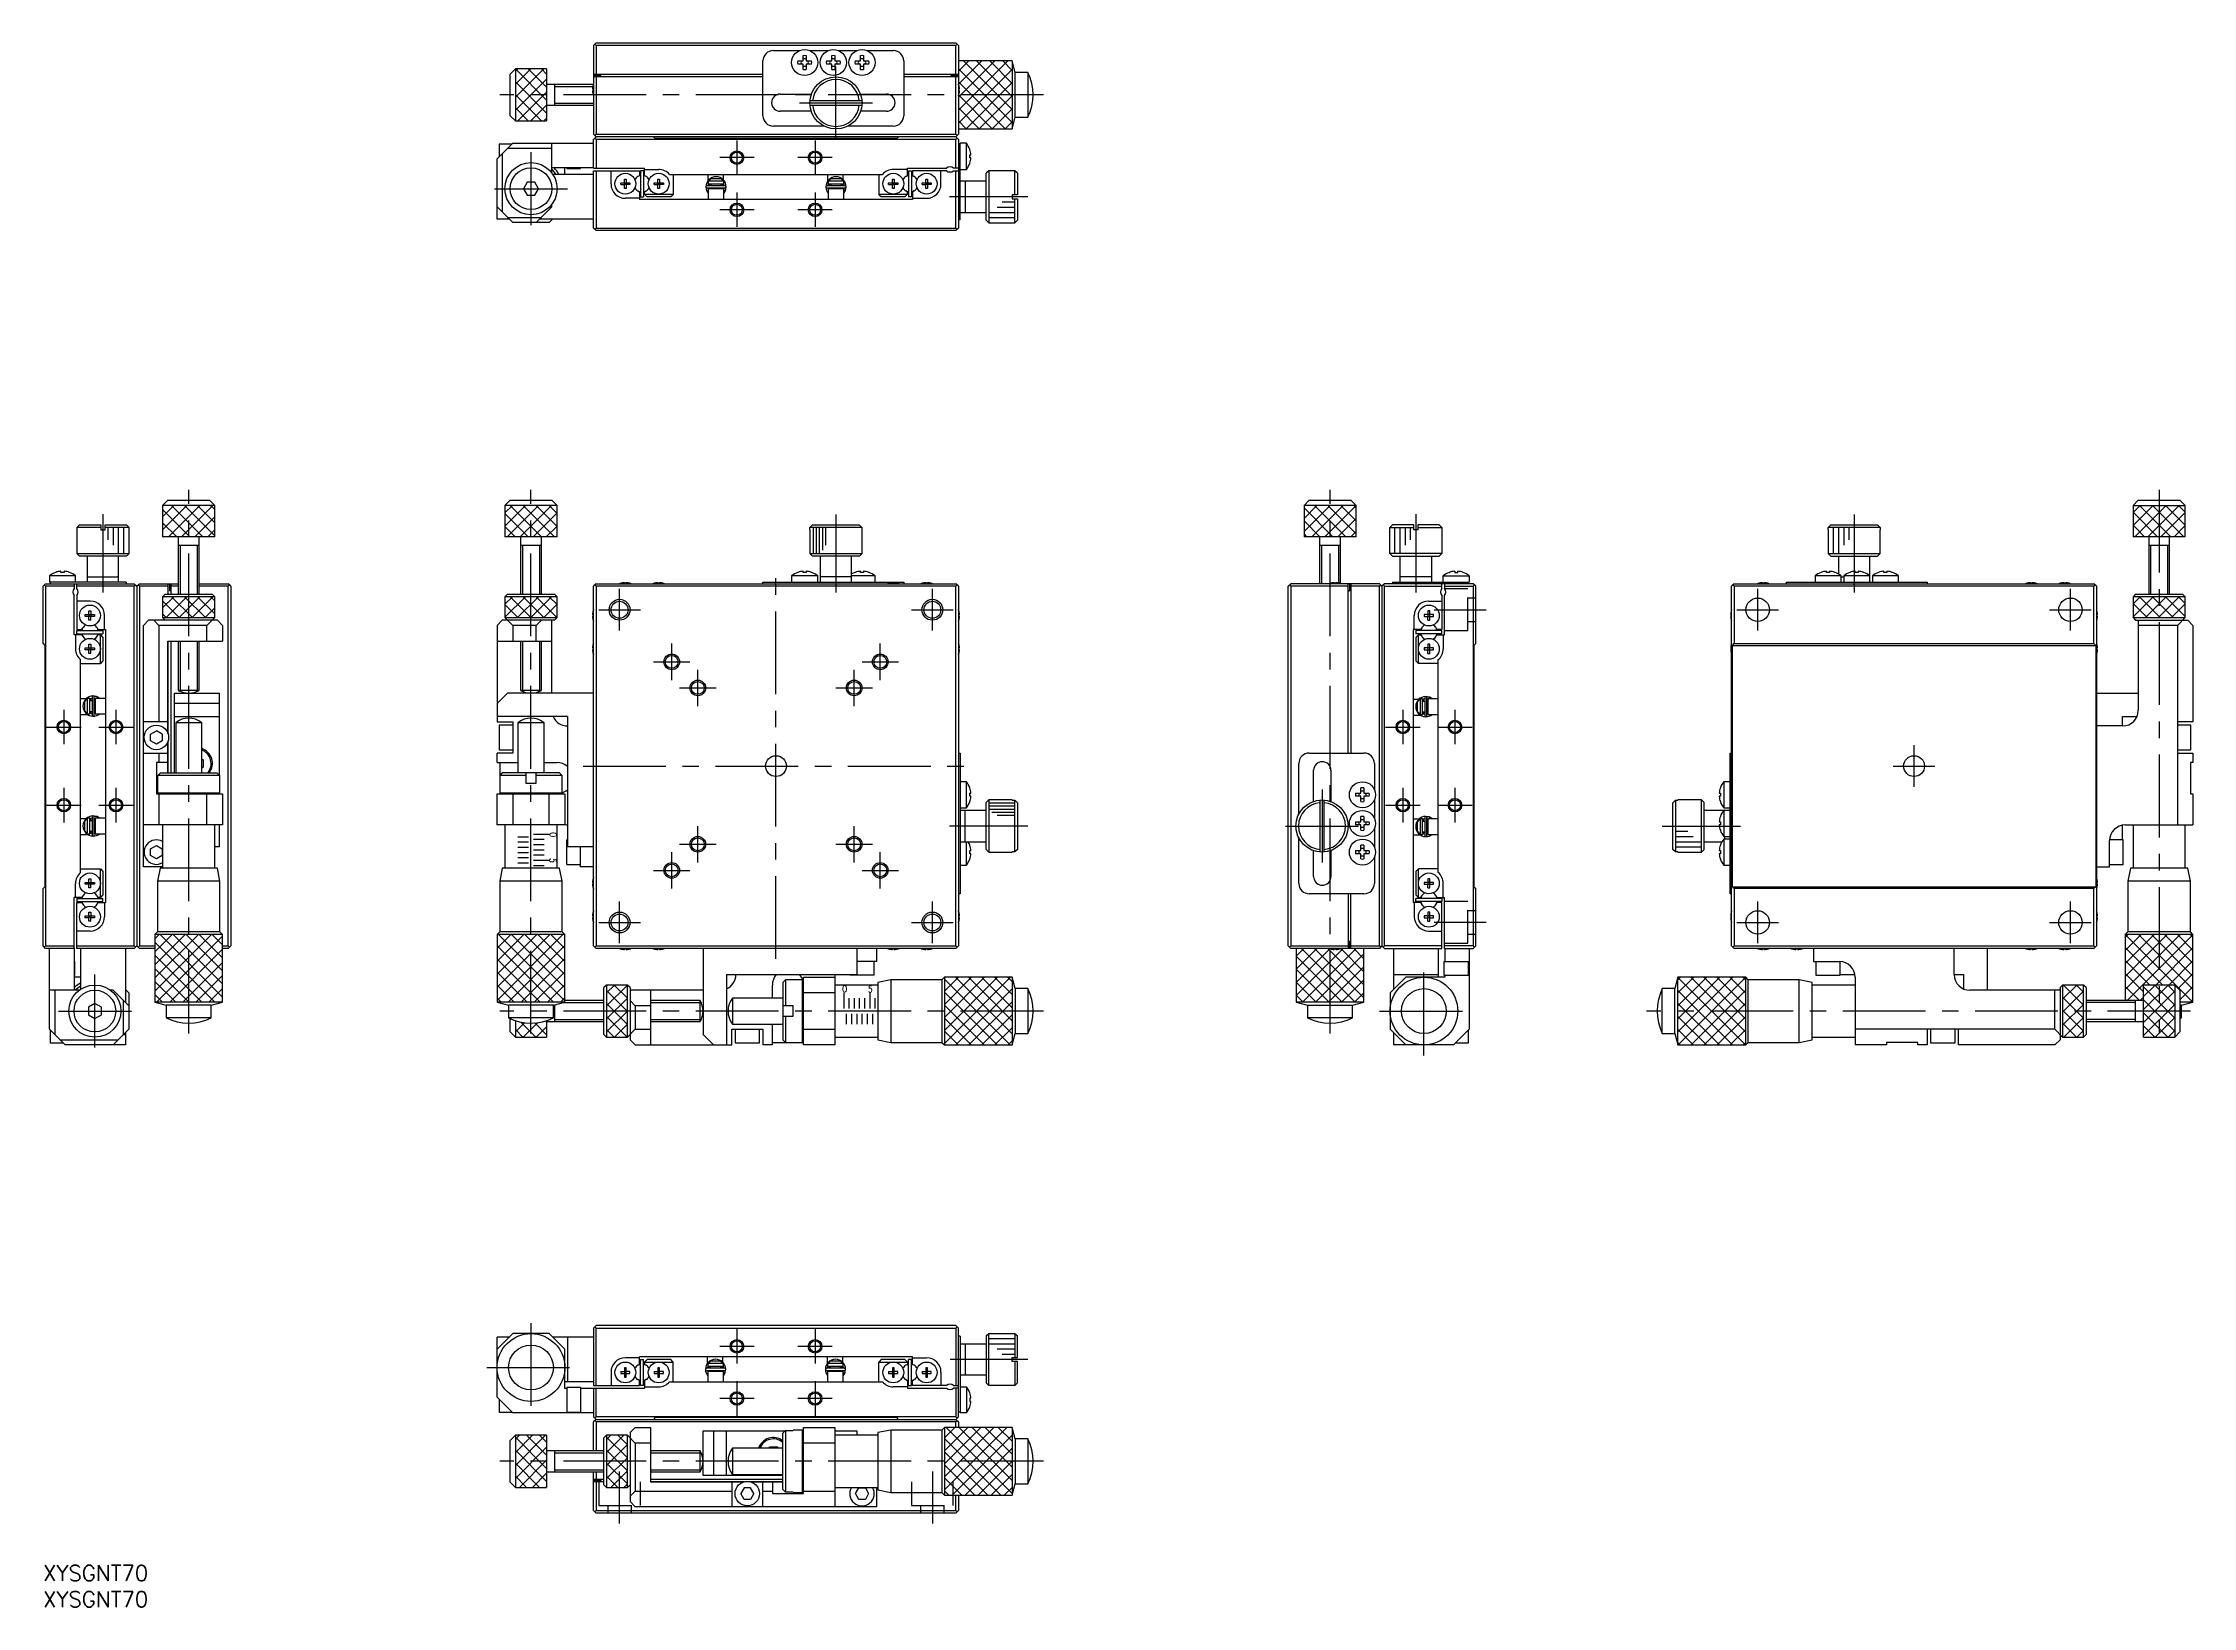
# Model space of a CAD drawing. Extents: x 0 to 412, y -8 to 292.
import ezdxf

# ---------------------------------------------------------------- set-up
doc = ezdxf.new("R2010")
doc.units = 0
doc.header["$LTSCALE"] = 0.5
doc.linetypes.add('CENTER', pattern=[50.8, 31.75, -6.35, 6.35, -6.35])
doc.linetypes.add('DASHED', pattern=[19.05, 12.7, -6.35])
for name, color, linetype in [('MSM_CENTER', 1, 'CENTER'), ('MSM_CONTINUOUS', 7, 'CONTINUOUS'), ('MSM_DASHED', 4, 'DASHED'), ('MSM_NARROW', 5, 'CONTINUOUS'), ('MSM_PART_NUMBER', 7, 'CONTINUOUS')]:
    doc.layers.add(name, color=color, linetype=linetype)
doc.styles.get("Standard").update_dxf_attribs({"font": 'txt.shx', "height": 3, "bigfont": 'bigfont.shx'})

msp = doc.modelspace()

# ---------------------------------------------------------------- texts
at = {"layer": 'MSM_CONTINUOUS'}
for s, width, p in [('0', 0.864, (97.21, 140.64)), ('5', 0.72, (97.17, 135.63))]:
    msp.add_text(s, height=1.3, rotation=270, dxfattribs=dict(at, width=width)).set_placement(p)
for s, width, p in [('0', 0.864, (153.3, 109.93)), ('5', 0.72, (158.31, 109.89))]:
    msp.add_text(s, height=1.3, dxfattribs=dict(at, width=width)).set_placement(p)

# ---------------------------------------------------------------- blocks, each defined once
blk = doc.blocks.new('*U2')
at = {"layer": 'MSM_PART_NUMBER'}
blk.add_text('XYSGNT70', height=3, dxfattribs=at).set_placement((0, -3))
blk = doc.blocks.new('*U3')
at = {"layer": 'MSM_PART_NUMBER'}
blk.add_text('XYSGNT70', height=3, dxfattribs=at).set_placement((0, -8))

# ---------------------------------------------------------------- linework, layer by layer
at = {"layer": 'MSM_CENTER'}
for p, q in [((152.11, 273.56), (152.11, 287.56)), ((191.91, 282.11), (87.61, 282.11)), ((145.11, 280.56), (159.11, 280.56)), ((133.11, 273.36), (133.11, 266.76)), ((148.11, 273.36), (148.11, 266.76)), ((93.61, 271.11), (93.61, 257.11)), ((136.41, 270.06), (129.81, 270.06)), ((151.41, 270.06), (144.81, 270.06)), ((86.61, 264.11), (100.61, 264.11)), ((136.41, 260.06), (129.81, 260.06)), ((133.11, 263.36), (133.11, 256.76)), ((151.41, 260.06), (144.81, 260.06)), ((148.11, 263.36), (148.11, 256.76)), ((188.91, 262.56), (173.91, 262.56)), ((27.95, 102.03), (27.95, 206.33)), ((93.61, 102.03), (93.61, 206.33)), ((246.9, 102.03), (246.9, 206.33)), ((405.93, 206.33), (405.93, 102.03)), ((11.5, 201.68), (11.5, 186.63)), ((152.11, 201.63), (152.11, 186.63)), ((263.35, 201.67), (263.35, 186.63)), ((347.43, 201.63), (347.43, 186.63)), ((140.61, 116.33), (140.61, 190.33)), ((110.61, 179.33), (110.61, 187.33)), ((170.61, 179.33), (170.61, 187.33)), ((328.93, 179.33), (328.93, 187.33)), ((388.93, 179.33), (388.93, 187.33)), ((106.61, 183.33), (114.61, 183.33)), ((166.61, 183.33), (174.61, 183.33)), ((266.85, 183.33), (276.85, 183.33)), ((324.93, 183.33), (332.93, 183.33)), ((384.93, 183.33), (392.93, 183.33)), ((117.11, 173.33), (124.11, 173.33)), ((120.61, 169.83), (120.61, 176.83)), ((157.11, 173.33), (164.11, 173.33)), ((160.61, 169.83), (160.61, 176.83)), ((125.61, 164.83), (125.61, 171.83)), ((155.61, 164.83), (155.61, 171.83)), ((122.11, 168.33), (129.11, 168.33)), ((152.11, 168.33), (159.11, 168.33)), ((4, 164.13), (4, 157.53)), ((14, 164.13), (14, 157.53)), ((260.85, 164.13), (260.85, 157.53)), ((270.85, 164.13), (270.85, 157.53)), ((0.7, 160.83), (7.3, 160.83)), ((10.7, 160.83), (17.3, 160.83)), ((257.55, 160.83), (264.15, 160.83)), ((267.55, 160.83), (274.15, 160.83)), ((358.93, 149.33), (358.93, 157.33)), ((103.61, 153.33), (177.61, 153.33)), ((354.93, 153.33), (362.93, 153.33)), ((4, 149.13), (4, 142.53)), ((14, 149.13), (14, 142.53)), ((245.35, 148.83), (245.35, 134.83)), ((260.85, 149.13), (260.85, 142.53)), ((270.85, 149.13), (270.85, 142.53)), ((0.7, 145.83), (7.3, 145.83)), ((10.7, 145.83), (17.3, 145.83)), ((257.55, 145.83), (264.15, 145.83)), ((267.55, 145.83), (274.15, 145.83)), ((125.61, 134.83), (125.61, 141.83)), ((155.61, 134.83), (155.61, 141.83)), ((188.91, 141.83), (173.91, 141.83)), ((238.35, 141.83), (252.35, 141.83)), ((310.63, 141.83), (325.63, 141.83)), ((120.61, 129.83), (120.61, 136.83)), ((122.11, 138.33), (129.11, 138.33)), ((152.11, 138.33), (159.11, 138.33)), ((160.61, 129.83), (160.61, 136.83)), ((117.11, 133.33), (124.11, 133.33)), ((157.11, 133.33), (164.11, 133.33)), ((110.61, 119.33), (110.61, 127.33)), ((170.61, 119.33), (170.61, 127.33)), ((328.93, 119.33), (328.93, 127.33)), ((388.93, 119.33), (388.93, 127.33)), ((106.61, 123.33), (114.61, 123.33)), ((166.61, 123.33), (174.61, 123.33)), ((276.85, 123.33), (266.85, 123.33)), ((324.93, 123.33), (332.93, 123.33)), ((384.93, 123.33), (392.93, 123.33)), ((9.95, 99.33), (9.95, 113.33)), ((264.9, 97.83), (264.9, 114.83)), ((2.95, 106.33), (16.95, 106.33)), ((191.91, 106.33), (87.61, 106.33)), ((256.4, 106.33), (273.4, 106.33)), ((411.93, 106.33), (307.63, 106.33)), ((93.61, 46.45), (93.61, 29.45)), ((136.41, 42), (129.81, 42)), ((133.11, 45.3), (133.11, 38.7)), ((151.41, 42), (144.81, 42)), ((148.11, 45.3), (148.11, 38.7)), ((85.11, 37.95), (102.11, 37.95)), ((188.91, 39.5), (174.01, 39.5)), ((133.11, 35.3), (133.11, 28.7)), ((148.11, 35.3), (148.11, 28.7)), ((136.41, 32), (129.81, 32)), ((151.41, 32), (144.81, 32)), ((191.91, 19.95), (87.61, 19.95)), ((110.61, 8), (110.61, 18)), ((170.61, 18), (170.61, 8))]:
    msp.add_line(p, q, dxfattribs=at)
at = {"layer": 'MSM_CONTINUOUS'}
for p, q in [((105.61, 291.56), (106.11, 292.06)), ((105.61, 291.56), (105.61, 274.56)), ((105.86, 291.81), (106.11, 291.56)), ((106.11, 292.06), (175.11, 292.06)), ((175.11, 291.56), (106.11, 291.56)), ((106.11, 291.56), (106.11, 286.06)), ((140.11, 290.61), (145.13, 290.61)), ((145.81, 288.61), (145.81, 289.63)), ((146.41, 289.63), (146.41, 288.61)), ((147.09, 290.61), (150.63, 290.61)), ((151.31, 288.61), (151.31, 289.63)), ((151.91, 289.63), (151.91, 288.61)), ((152.59, 290.61), (156.13, 290.61)), ((156.81, 288.61), (156.81, 289.63)), ((157.41, 289.63), (157.41, 288.61)), ((158.09, 290.61), (163.11, 290.61)), ((175.11, 292.06), (175.61, 291.56)), ((175.11, 291.56), (175.36, 291.81)), ((175.11, 286.06), (175.11, 291.56)), ((175.61, 291.56), (175.61, 274.56)), ((90.61, 287.11), (89.61, 286.11)), ((89.61, 278.11), (89.61, 286.11)), ((90.61, 287.11), (90.61, 277.11)), ((96.61, 287.11), (90.61, 287.11)), ((96.61, 287.11), (96.61, 277.11)), ((105.61, 286.06), (138.11, 286.06)), ((105.61, 285.81), (107.01, 285.81)), ((138.11, 285.56), (105.61, 285.56)), ((106.11, 285.56), (106.11, 274.56)), ((107.01, 285.56), (107.01, 285.81)), ((138.11, 278.11), (138.11, 288.61)), ((144.79, 288.61), (145.81, 288.61)), ((145.81, 288.01), (144.79, 288.01)), ((145.81, 286.99), (145.81, 288.01)), ((146.41, 288.61), (147.43, 288.61)), ((146.41, 288.01), (146.41, 286.99)), ((147.43, 288.01), (146.41, 288.01)), ((150.29, 288.61), (151.31, 288.61)), ((151.31, 288.01), (150.29, 288.01)), ((151.31, 286.99), (151.31, 288.01)), ((151.91, 288.61), (152.93, 288.61)), ((151.91, 288.01), (151.91, 286.99)), ((152.93, 288.01), (151.91, 288.01)), ((155.79, 288.61), (156.81, 288.61)), ((156.81, 288.01), (155.79, 288.01)), ((156.81, 286.99), (156.81, 288.01)), ((157.41, 288.61), (158.43, 288.61)), ((157.41, 288.01), (157.41, 286.99)), ((158.43, 288.01), (157.41, 288.01)), ((165.11, 288.61), (165.11, 278.11)), ((165.11, 286.06), (175.61, 286.06)), ((175.61, 285.56), (165.11, 285.56)), ((175.61, 285.81), (174.21, 285.81)), ((174.21, 285.56), (174.21, 285.81)), ((175.11, 274.56), (175.11, 285.56)), ((185.91, 288.61), (175.61, 288.61)), ((185.91, 288.61), (185.91, 275.61)), ((186.5, 286.41), (185.91, 288.61)), ((186.5, 277.81), (186.5, 286.41)), ((188.91, 286.41), (186.5, 286.41)), ((188.91, 286.41), (188.91, 277.81)), ((105.59, 284.11), (96.61, 284.11)), ((98.21, 280.11), (98.21, 284.11)), ((105.42, 283.24), (105.54, 283.24)), ((105.54, 282.88), (105.42, 282.88)), ((105.54, 283.95), (105.54, 283.95)), ((105.54, 283.24), (105.54, 282.88)), ((105.54, 282.17), (105.54, 282.17)), ((141.41, 282.26), (147.41, 282.26)), ((157.09, 280.96), (147.13, 280.96)), ((156.81, 282.26), (161.81, 282.26)), ((175.68, 283.95), (175.68, 283.95)), ((175.68, 283.24), (175.8, 283.24)), ((175.68, 282.88), (175.68, 283.24)), ((175.8, 282.88), (175.68, 282.88)), ((175.68, 282.17), (175.68, 282.17)), ((89.61, 278.11), (90.61, 277.11)), ((90.61, 277.11), (96.61, 277.11)), ((96.61, 280.11), (105.61, 280.11)), ((147.37, 278.96), (141.41, 278.96)), ((147.13, 280.16), (157.09, 280.16)), ((161.81, 278.96), (156.85, 278.96)), ((185.91, 275.61), (186.5, 277.81)), ((186.5, 277.81), (188.91, 277.81)), ((90.11, 272.81), (87.11, 269.81)), ((87.51, 272.66), (87.51, 270.21)), ((89.96, 272.66), (87.51, 272.66)), ((90.11, 272.81), (105.61, 272.81)), ((97.61, 267.11), (97.61, 272.81)), ((106.11, 274.06), (105.61, 274.56)), ((105.61, 273.56), (106.11, 274.06)), ((105.61, 268.06), (105.61, 273.56)), ((106.11, 274.56), (105.86, 274.31)), ((105.86, 273.81), (106.11, 273.56)), ((106.11, 274.56), (175.11, 274.56)), ((175.11, 274.06), (106.11, 274.06)), ((175.11, 273.56), (106.11, 273.56)), ((106.11, 273.56), (106.11, 268.06)), ((117.46, 273.71), (117.11, 274.06)), ((163.76, 273.71), (117.46, 273.71)), ((149.83, 276.11), (140.11, 276.11)), ((163.11, 276.11), (154.39, 276.11)), ((164.11, 274.06), (163.76, 273.71)), ((175.61, 274.56), (175.11, 274.06)), ((175.36, 274.31), (175.11, 274.56)), ((175.11, 274.06), (175.61, 273.56)), ((175.11, 273.56), (175.36, 273.81)), ((175.11, 268.06), (175.11, 273.56)), ((175.61, 275.61), (185.91, 275.61)), ((175.61, 273.56), (175.61, 256.56)), ((175.61, 272.61), (175.91, 272.61)), ((175.91, 258.11), (175.91, 272.81)), ((177.13, 272.81), (175.91, 272.81)), ((177.13, 267.81), (177.13, 272.81)), ((87.11, 258.26), (87.11, 269.81)), ((88.11, 270.81), (88.11, 259.61)), ((97.61, 271.81), (89.11, 271.81)), ((105.61, 268.11), (97.61, 268.11)), ((100.11, 266.86), (100.11, 268.11)), ((100.51, 268.11), (100.51, 267.96)), ((103.11, 267.96), (103.11, 268.11)), ((177.78, 271.63), (177.78, 271.66)), ((177.78, 270.61), (177.99, 270.61)), ((177.78, 270.01), (177.78, 270.61)), ((177.99, 270.01), (177.78, 270.01)), ((177.78, 268.96), (177.78, 268.99)), ((92.89, 265.36), (92.17, 264.11)), ((92.17, 264.11), (92.89, 262.86)), ((94.33, 265.36), (92.89, 265.36)), ((95.05, 264.11), (94.33, 265.36)), ((94.33, 262.86), (95.05, 264.11)), ((105.61, 266.86), (97.79, 266.86)), ((100.51, 267.96), (103.11, 267.96)), ((105.61, 268.06), (115.41, 268.06)), ((105.61, 256.56), (105.61, 267.56)), ((105.61, 267.56), (114.41, 267.56)), ((106.11, 267.56), (106.11, 256.56)), ((108.96, 265.01), (108.96, 267.56)), ((110.82, 265.24), (111.53, 265.24)), ((110.82, 264.88), (110.82, 265.24)), ((110.82, 264.88), (111.53, 264.88)), ((111.53, 265.95), (111.89, 265.95)), ((111.53, 265.24), (111.53, 265.95)), ((111.54, 265.23), (111.53, 265.24)), ((111.54, 264.89), (111.53, 264.88)), ((111.53, 264.17), (111.53, 264.88)), ((111.89, 264.17), (111.53, 264.17)), ((111.54, 265.23), (111.88, 265.23)), ((111.54, 264.89), (111.54, 265.23)), ((111.88, 264.89), (111.54, 264.89)), ((111.88, 265.23), (111.89, 265.24)), ((111.88, 265.23), (111.88, 264.89)), ((111.88, 264.89), (111.89, 264.88)), ((111.89, 265.95), (111.89, 265.24)), ((111.89, 265.24), (112.6, 265.24)), ((111.89, 264.88), (111.89, 264.17)), ((112.6, 264.88), (111.89, 264.88)), ((112.6, 265.24), (112.6, 264.88)), ((114.41, 266.6), (114.12, 266.43)), ((114.41, 267.56), (114.41, 266.6)), ((114.61, 267.56), (114.61, 262.56)), ((115.21, 267.56), (114.61, 267.56)), ((115.21, 267.56), (115.21, 262.56)), ((115.41, 266.6), (115.41, 268.06)), ((115.41, 267.81), (118.11, 267.81)), ((115.7, 266.43), (115.41, 266.6)), ((117.22, 264.88), (117.22, 265.24)), ((117.22, 265.24), (117.93, 265.24)), ((117.22, 264.88), (117.93, 264.88)), ((117.93, 265.95), (118.29, 265.95)), ((117.93, 265.24), (117.93, 265.95)), ((117.94, 265.23), (117.93, 265.24)), ((117.94, 264.89), (117.93, 264.88)), ((117.93, 264.17), (117.93, 264.88)), ((118.29, 264.17), (117.93, 264.17)), ((117.94, 265.23), (118.28, 265.23)), ((117.94, 264.89), (117.94, 265.23)), ((118.28, 264.89), (117.94, 264.89)), ((118.28, 265.23), (118.29, 265.24)), ((118.28, 265.23), (118.28, 264.89)), ((118.28, 264.89), (118.29, 264.88)), ((118.29, 265.95), (118.29, 265.24)), ((118.29, 265.24), (119, 265.24)), ((118.29, 264.88), (118.29, 264.17)), ((119, 264.88), (118.29, 264.88)), ((119, 265.24), (119, 264.88)), ((120.19, 266.86), (161.03, 266.86)), ((120.91, 266.86), (120.91, 263.06)), ((130.87, 264.65), (127.37, 264.65)), ((127.37, 264.26), (130.87, 264.26)), ((127.51, 266.86), (127.51, 265.54)), ((127.58, 264.65), (127.69, 265.06)), ((130.61, 265.56), (127.61, 265.56)), ((127.61, 265.56), (127.61, 265.06)), ((127.61, 265.06), (130.61, 265.06)), ((127.61, 264.06), (127.61, 262.06)), ((130.61, 264.06), (127.61, 264.06)), ((127.62, 264.86), (128.11, 264.86)), ((127.67, 265.56), (128.19, 266.06)), ((127.69, 264.08), (127.7, 264.09)), ((127.69, 264.06), (127.69, 264.08)), ((127.69, 264.06), (127.69, 264.06)), ((127.7, 264.09), (127.71, 264.1)), ((127.71, 264.12), (127.72, 264.13)), ((127.71, 264.1), (127.71, 264.12)), ((127.72, 264.13), (127.73, 264.14)), ((127.73, 264.14), (127.74, 264.15)), ((127.74, 264.15), (127.75, 264.16)), ((127.75, 264.16), (127.76, 264.17)), ((127.76, 264.17), (127.77, 264.18)), ((127.77, 264.18), (127.78, 264.19)), ((127.78, 264.19), (127.8, 264.2)), ((127.8, 264.2), (127.81, 264.21)), ((127.81, 264.21), (127.82, 264.22)), ((127.82, 264.22), (127.84, 264.23)), ((127.84, 264.23), (127.85, 264.23)), ((127.85, 264.23), (127.86, 264.24)), ((127.86, 264.24), (127.88, 264.24)), ((127.88, 264.24), (127.89, 264.25)), ((127.89, 264.25), (127.91, 264.25)), ((127.91, 264.25), (127.92, 264.25)), ((127.92, 264.25), (127.94, 264.26)), ((127.94, 264.26), (127.95, 264.26)), ((127.95, 264.26), (127.97, 264.26)), ((127.97, 264.26), (127.97, 264.26)), ((128.01, 264.86), (128.01, 264.65)), ((128.01, 264.26), (128.01, 264.06)), ((128.11, 265.06), (128.11, 264.65)), ((128.11, 264.26), (128.11, 264.06)), ((128.19, 266.06), (130.03, 266.06)), ((130.03, 266.06), (130.56, 265.56)), ((130.11, 264.65), (130.11, 265.06)), ((130.11, 264.86), (130.51, 264.86)), ((130.11, 264.06), (130.11, 264.26)), ((130.27, 264.26), (130.28, 264.26)), ((130.28, 264.26), (130.3, 264.26)), ((130.3, 264.26), (130.31, 264.26)), ((130.31, 264.26), (130.33, 264.25)), ((130.33, 264.25), (130.34, 264.25)), ((130.34, 264.25), (130.36, 264.25)), ((130.36, 264.25), (130.37, 264.24)), ((130.37, 264.24), (130.39, 264.24)), ((130.39, 264.24), (130.4, 264.23)), ((130.4, 264.23), (130.41, 264.22)), ((130.41, 264.22), (130.43, 264.22)), ((130.43, 264.22), (130.44, 264.21)), ((130.44, 264.21), (130.45, 264.2)), ((130.45, 264.2), (130.46, 264.19)), ((130.46, 264.19), (130.47, 264.18)), ((130.47, 264.18), (130.49, 264.17)), ((130.49, 264.17), (130.5, 264.16)), ((130.5, 264.16), (130.51, 264.15)), ((130.51, 265.81), (130.51, 266.86)), ((130.51, 264.86), (130.51, 265.06)), ((130.51, 264.15), (130.51, 264.14)), ((130.51, 264.14), (130.52, 264.12)), ((130.52, 264.12), (130.53, 264.11)), ((130.53, 264.11), (130.54, 264.1)), ((130.54, 264.1), (130.55, 264.08)), ((130.55, 265.06), (130.66, 264.65)), ((130.55, 264.08), (130.55, 264.07)), ((130.55, 264.07), (130.56, 264.06)), ((130.61, 265.06), (130.61, 265.56)), ((130.61, 262.06), (130.61, 264.06)), ((130.9, 264.25), (130.89, 264.26)), ((130.9, 263.66), (131.06, 264.43)), ((130.91, 264.22), (130.9, 264.25)), ((130.92, 264.19), (130.91, 264.22)), ((130.93, 264.16), (130.92, 264.19)), ((130.94, 264.12), (130.93, 264.16)), ((130.95, 264.09), (130.94, 264.12)), ((130.96, 264.06), (130.95, 264.09)), ((130.96, 264.02), (130.96, 264.06)), ((130.96, 263.99), (130.96, 264.02)), ((130.96, 263.95), (130.96, 263.99)), ((153.87, 264.65), (150.37, 264.65)), ((150.37, 264.26), (153.87, 264.26)), ((150.51, 266.86), (150.51, 265.54)), ((150.58, 264.65), (150.69, 265.06)), ((153.61, 265.56), (150.61, 265.56)), ((150.61, 265.56), (150.61, 265.06)), ((150.61, 265.06), (153.61, 265.06)), ((150.61, 264.06), (150.61, 262.06)), ((153.61, 264.06), (150.61, 264.06)), ((150.62, 264.86), (151.11, 264.86)), ((150.67, 265.56), (151.19, 266.06)), ((150.69, 264.08), (150.7, 264.09)), ((150.69, 264.06), (150.69, 264.08)), ((150.69, 264.06), (150.69, 264.06)), ((150.7, 264.09), (150.71, 264.1)), ((150.71, 264.12), (150.72, 264.13)), ((150.71, 264.1), (150.71, 264.12)), ((150.72, 264.13), (150.73, 264.14)), ((150.73, 264.14), (150.74, 264.15)), ((150.74, 264.15), (150.75, 264.16)), ((150.75, 264.16), (150.76, 264.17)), ((150.76, 264.17), (150.77, 264.18)), ((150.77, 264.18), (150.78, 264.19)), ((150.78, 264.19), (150.8, 264.2)), ((150.8, 264.2), (150.81, 264.21)), ((150.81, 264.21), (150.82, 264.22)), ((150.82, 264.22), (150.84, 264.23)), ((150.84, 264.23), (150.85, 264.23)), ((150.85, 264.23), (150.86, 264.24)), ((150.86, 264.24), (150.88, 264.24)), ((150.88, 264.24), (150.89, 264.25)), ((150.89, 264.25), (150.91, 264.25)), ((150.91, 264.25), (150.92, 264.25)), ((150.92, 264.25), (150.94, 264.26)), ((150.94, 264.26), (150.95, 264.26)), ((150.95, 264.26), (150.97, 264.26)), ((150.97, 264.26), (150.97, 264.26)), ((151.01, 264.86), (151.01, 264.65)), ((151.01, 264.26), (151.01, 264.06)), ((151.11, 265.06), (151.11, 264.65)), ((151.11, 264.26), (151.11, 264.06)), ((151.19, 266.06), (153.03, 266.06)), ((153.03, 266.06), (153.56, 265.56)), ((153.11, 264.65), (153.11, 265.06)), ((153.11, 264.86), (153.51, 264.86)), ((153.11, 264.06), (153.11, 264.26)), ((153.27, 264.26), (153.28, 264.26)), ((153.28, 264.26), (153.3, 264.26)), ((153.3, 264.26), (153.31, 264.26)), ((153.31, 264.26), (153.33, 264.25)), ((153.33, 264.25), (153.34, 264.25)), ((153.34, 264.25), (153.36, 264.25)), ((153.36, 264.25), (153.37, 264.24)), ((153.37, 264.24), (153.39, 264.24)), ((153.39, 264.24), (153.4, 264.23)), ((153.4, 264.23), (153.41, 264.22)), ((153.41, 264.22), (153.43, 264.22)), ((153.43, 264.22), (153.44, 264.21)), ((153.44, 264.21), (153.45, 264.2)), ((153.45, 264.2), (153.46, 264.19)), ((153.46, 264.19), (153.47, 264.18)), ((153.47, 264.18), (153.49, 264.17)), ((153.49, 264.17), (153.5, 264.16)), ((153.5, 264.16), (153.51, 264.15)), ((153.51, 265.81), (153.51, 266.86)), ((153.51, 264.86), (153.51, 265.06)), ((153.51, 264.15), (153.51, 264.14)), ((153.51, 264.14), (153.52, 264.12)), ((153.52, 264.12), (153.53, 264.11)), ((153.53, 264.11), (153.54, 264.1)), ((153.54, 264.1), (153.55, 264.08)), ((153.55, 265.06), (153.66, 264.65)), ((153.55, 264.08), (153.55, 264.07)), ((153.55, 264.07), (153.56, 264.06)), ((153.61, 265.06), (153.61, 265.56)), ((153.61, 262.06), (153.61, 264.06)), ((153.9, 264.25), (153.89, 264.26)), ((153.9, 263.68), (154.06, 264.43)), ((153.91, 264.22), (153.9, 264.25)), ((153.92, 264.19), (153.91, 264.22)), ((153.93, 264.16), (153.92, 264.19)), ((153.94, 264.12), (153.93, 264.16)), ((153.95, 264.09), (153.94, 264.12)), ((153.96, 264.06), (153.95, 264.09)), ((153.96, 264.02), (153.96, 264.06)), ((153.96, 263.99), (153.96, 264.02)), ((153.96, 263.95), (153.96, 263.99)), ((160.31, 266.86), (160.31, 263.06)), ((162.22, 265.24), (162.93, 265.24)), ((162.22, 264.88), (162.22, 265.24)), ((162.22, 264.88), (162.93, 264.88)), ((162.93, 265.95), (163.29, 265.95)), ((162.93, 265.24), (162.93, 265.95)), ((162.94, 265.23), (162.93, 265.24)), ((162.94, 264.89), (162.93, 264.88)), ((162.93, 264.17), (162.93, 264.88)), ((163.29, 264.17), (162.93, 264.17)), ((162.94, 265.23), (163.28, 265.23)), ((162.94, 264.89), (162.94, 265.23)), ((163.28, 264.89), (162.94, 264.89)), ((165.81, 267.81), (163.11, 267.81)), ((163.28, 265.23), (163.29, 265.24)), ((163.28, 265.23), (163.28, 264.89)), ((163.28, 264.89), (163.29, 264.88)), ((163.29, 265.95), (163.29, 265.24)), ((163.29, 265.24), (164, 265.24)), ((163.29, 264.88), (163.29, 264.17)), ((164, 264.88), (163.29, 264.88)), ((164, 265.24), (164, 264.88)), ((165.52, 266.43), (165.81, 266.6)), ((165.81, 268.06), (173.35, 268.06)), ((165.81, 266.6), (165.81, 268.06)), ((166.01, 267.56), (166.01, 262.56)), ((166.01, 267.56), (166.61, 267.56)), ((166.61, 267.56), (166.61, 262.56)), ((173.35, 267.56), (166.81, 267.56)), ((166.81, 267.56), (166.81, 266.6)), ((166.81, 266.6), (167.1, 266.43)), ((168.62, 265.24), (169.33, 265.24)), ((168.62, 264.88), (168.62, 265.24)), ((168.62, 264.88), (169.33, 264.88)), ((169.33, 265.95), (169.69, 265.95)), ((169.33, 265.24), (169.33, 265.95)), ((169.34, 265.23), (169.33, 265.24)), ((169.34, 264.89), (169.33, 264.88)), ((169.33, 264.17), (169.33, 264.88)), ((169.69, 264.17), (169.33, 264.17)), ((169.34, 265.23), (169.68, 265.23)), ((169.34, 264.89), (169.34, 265.23)), ((169.68, 264.89), (169.34, 264.89)), ((169.68, 265.23), (169.69, 265.24)), ((169.68, 265.23), (169.68, 264.89)), ((169.68, 264.89), (169.69, 264.88)), ((169.69, 265.95), (169.69, 265.24)), ((169.69, 265.24), (170.4, 265.24)), ((169.69, 264.88), (169.69, 264.17)), ((170.4, 264.88), (169.69, 264.88)), ((170.4, 265.24), (170.4, 264.88)), ((172.26, 265.01), (172.26, 267.56)), ((175.61, 268.06), (174.67, 268.06)), ((174.67, 267.56), (175.61, 267.56)), ((175.11, 256.56), (175.11, 267.56)), ((175.91, 267.81), (177.13, 267.81)), ((180.91, 265.56), (175.91, 265.56)), ((176.91, 265.56), (176.91, 259.56)), ((181.41, 267.56), (180.91, 267.06)), ((180.91, 258.06), (180.91, 267.06)), ((181.41, 267.56), (181.41, 257.56)), ((186.41, 267.56), (181.41, 267.56)), ((186.41, 262.96), (186.41, 267.56)), ((186.91, 267.06), (186.41, 267.56)), ((186.91, 267.06), (186.91, 262.96)), ((87.11, 260.61), (90.11, 257.61)), ((92.89, 262.86), (94.33, 262.86)), ((94.61, 257.61), (97.61, 260.61)), ((97.61, 260.61), (97.61, 261.11)), ((114.41, 262.26), (111.71, 262.26)), ((114.12, 263.68), (114.41, 263.52)), ((114.41, 263.52), (114.41, 262.06)), ((166.81, 262.06), (114.41, 262.06)), ((114.61, 262.56), (115.21, 262.56)), ((115.41, 263.52), (115.7, 263.68)), ((115.41, 263.06), (115.41, 263.52)), ((115.41, 263.06), (120.91, 263.06)), ((115.91, 262.56), (115.41, 263.06)), ((120.41, 262.56), (115.91, 262.56)), ((120.91, 263.06), (120.41, 262.56)), ((127.31, 263.75), (127.31, 263.74)), ((127.31, 263.74), (127.31, 263.74)), ((127.31, 263.74), (127.31, 263.74)), ((127.31, 263.74), (127.31, 263.74)), ((127.31, 263.74), (127.31, 263.74)), ((127.31, 263.74), (127.31, 263.74)), ((127.31, 263.74), (127.31, 263.73)), ((127.31, 263.73), (127.32, 263.73)), ((127.32, 263.73), (127.32, 263.73)), ((127.32, 263.73), (127.32, 263.73)), ((127.32, 263.73), (127.32, 263.72)), ((127.32, 263.72), (127.33, 263.69)), ((127.33, 263.69), (127.33, 263.69)), ((127.33, 263.69), (127.33, 263.69)), ((127.33, 263.69), (127.33, 263.69)), ((130.62, 263.79), (130.61, 263.79)), ((130.9, 263.68), (130.61, 263.78)), ((130.61, 263.21), (130.91, 263.69)), ((130.63, 263.78), (130.62, 263.79)), ((130.65, 263.78), (130.63, 263.78)), ((130.66, 263.77), (130.65, 263.78)), ((130.67, 263.76), (130.66, 263.77)), ((130.69, 263.76), (130.67, 263.76)), ((130.7, 263.75), (130.69, 263.76)), ((130.72, 263.74), (130.7, 263.75)), ((130.73, 263.74), (130.72, 263.74)), ((130.75, 263.73), (130.73, 263.74)), ((130.76, 263.72), (130.75, 263.73)), ((130.78, 263.72), (130.76, 263.72)), ((130.79, 263.71), (130.78, 263.72)), ((130.8, 263.71), (130.79, 263.71)), ((130.82, 263.7), (130.8, 263.71)), ((130.83, 263.7), (130.82, 263.7)), ((130.84, 263.7), (130.83, 263.7)), ((130.85, 263.69), (130.84, 263.7)), ((130.86, 263.69), (130.85, 263.69)), ((130.87, 263.69), (130.86, 263.69)), ((130.88, 263.69), (130.87, 263.69)), ((130.89, 263.69), (130.88, 263.69)), ((130.89, 263.68), (130.89, 263.69)), ((130.9, 263.68), (130.89, 263.68)), ((130.91, 263.69), (130.9, 263.68)), ((130.9, 263.68), (130.9, 263.68)), ((130.91, 263.69), (130.92, 263.72)), ((130.91, 263.69), (130.91, 263.69)), ((130.91, 263.69), (130.91, 263.69)), ((130.92, 263.72), (130.93, 263.75)), ((130.93, 263.75), (130.94, 263.78)), ((130.94, 263.78), (130.95, 263.82)), ((130.95, 263.82), (130.96, 263.85)), ((130.96, 263.92), (130.96, 263.95)), ((130.96, 263.88), (130.96, 263.92)), ((130.96, 263.85), (130.96, 263.88)), ((150.31, 263.75), (150.31, 263.74)), ((150.31, 263.74), (150.31, 263.74)), ((150.31, 263.74), (150.31, 263.74)), ((150.31, 263.74), (150.31, 263.74)), ((150.31, 263.74), (150.31, 263.74)), ((150.31, 263.74), (150.31, 263.74)), ((150.31, 263.74), (150.31, 263.73)), ((150.31, 263.73), (150.32, 263.73)), ((150.32, 263.73), (150.32, 263.73)), ((150.32, 263.73), (150.32, 263.73)), ((150.32, 263.73), (150.32, 263.72)), ((150.32, 263.72), (150.33, 263.69)), ((150.33, 263.69), (150.33, 263.69)), ((150.33, 263.69), (150.33, 263.69)), ((150.33, 263.69), (150.33, 263.69)), ((153.62, 263.79), (153.61, 263.79)), ((153.9, 263.68), (153.61, 263.78)), ((153.61, 263.21), (153.91, 263.69)), ((153.63, 263.78), (153.62, 263.79)), ((153.65, 263.78), (153.63, 263.78)), ((153.66, 263.77), (153.65, 263.78)), ((153.67, 263.76), (153.66, 263.77)), ((153.69, 263.76), (153.67, 263.76)), ((153.7, 263.75), (153.69, 263.76)), ((153.72, 263.74), (153.7, 263.75)), ((153.73, 263.74), (153.72, 263.74)), ((153.75, 263.73), (153.73, 263.74)), ((153.76, 263.72), (153.75, 263.73)), ((153.78, 263.72), (153.76, 263.72)), ((153.79, 263.71), (153.78, 263.72)), ((153.8, 263.71), (153.79, 263.71)), ((153.82, 263.7), (153.8, 263.71)), ((153.83, 263.7), (153.82, 263.7)), ((153.84, 263.7), (153.83, 263.7)), ((153.85, 263.69), (153.84, 263.7)), ((153.86, 263.69), (153.85, 263.69)), ((153.87, 263.69), (153.86, 263.69)), ((153.88, 263.69), (153.87, 263.69)), ((153.89, 263.69), (153.88, 263.69)), ((153.89, 263.68), (153.89, 263.69)), ((153.9, 263.68), (153.89, 263.68)), ((153.91, 263.69), (153.9, 263.68)), ((153.9, 263.66), (153.9, 263.68)), ((153.9, 263.68), (153.9, 263.68)), ((153.91, 263.69), (153.92, 263.72)), ((153.91, 263.69), (153.91, 263.69)), ((153.91, 263.69), (153.91, 263.69)), ((153.92, 263.72), (153.93, 263.75)), ((153.93, 263.75), (153.94, 263.78)), ((153.94, 263.78), (153.95, 263.82)), ((153.95, 263.82), (153.96, 263.85)), ((153.96, 263.92), (153.96, 263.95)), ((153.96, 263.88), (153.96, 263.92)), ((153.96, 263.85), (153.96, 263.88)), ((160.31, 263.06), (165.81, 263.06)), ((160.81, 262.56), (160.31, 263.06)), ((165.31, 262.56), (160.81, 262.56)), ((165.81, 263.06), (165.31, 262.56)), ((165.81, 263.52), (165.52, 263.68)), ((165.81, 263.06), (165.81, 263.52)), ((166.61, 262.56), (166.01, 262.56)), ((167.1, 263.68), (166.81, 263.52)), ((166.81, 263.52), (166.81, 262.06)), ((166.81, 262.26), (169.51, 262.26)), ((185.91, 262.96), (185.91, 262.16)), ((186.91, 262.96), (185.91, 262.96)), ((185.91, 262.16), (186.91, 262.16)), ((186.41, 257.56), (186.41, 262.16)), ((186.91, 262.16), (186.91, 258.06)), ((89.46, 258.26), (87.11, 258.26)), ((89.11, 258.61), (95.61, 258.61)), ((89.11, 258.61), (89.11, 258.26)), ((97.11, 257.61), (90.11, 257.61)), ((105.61, 258.26), (95.26, 258.26)), ((97.11, 257.61), (97.76, 258.26)), ((106.11, 256.06), (105.61, 256.56)), ((106.11, 256.56), (105.86, 256.31)), ((106.11, 256.56), (175.11, 256.56)), ((175.11, 256.06), (106.11, 256.06)), ((175.61, 256.56), (175.11, 256.06)), ((175.36, 256.31), (175.11, 256.56)), ((175.91, 258.11), (175.61, 258.11)), ((175.91, 259.56), (180.91, 259.56)), ((180.91, 258.06), (181.41, 257.56)), ((181.41, 257.56), (186.41, 257.56)), ((186.41, 257.56), (186.91, 258.06)), ((23.95, 204.33), (22.95, 203.33)), ((32.95, 203.33), (22.95, 203.33)), ((22.95, 203.33), (22.95, 197.33)), ((23.95, 204.33), (31.95, 204.33)), ((32.95, 203.33), (31.95, 204.33)), ((32.95, 197.33), (32.95, 203.33)), ((89.61, 204.33), (88.61, 203.33)), ((88.61, 203.33), (88.61, 197.33)), ((98.61, 203.33), (88.61, 203.33)), ((89.61, 204.33), (97.61, 204.33)), ((98.61, 203.33), (97.61, 204.33)), ((98.61, 197.33), (98.61, 203.33)), ((242.9, 204.33), (241.9, 203.33)), ((251.9, 203.33), (241.9, 203.33)), ((241.9, 203.33), (241.9, 197.33)), ((242.9, 204.33), (250.9, 204.33)), ((251.9, 203.33), (250.9, 204.33)), ((251.9, 197.33), (251.9, 203.33)), ((401.93, 204.33), (400.93, 203.33)), ((400.93, 203.33), (400.93, 197.33)), ((400.93, 203.33), (410.93, 203.33)), ((401.93, 204.33), (409.93, 204.33)), ((410.93, 203.33), (409.93, 204.33)), ((410.93, 197.33), (410.93, 203.33)), ((7, 199.63), (6.5, 199.13)), ((6.5, 199.13), (6.5, 194.13)), ((11.1, 199.13), (6.5, 199.13)), ((7, 199.63), (11.1, 199.63)), ((11.1, 199.63), (11.1, 198.63)), ((11.1, 198.63), (11.9, 198.63)), ((11.9, 198.63), (11.9, 199.63)), ((11.9, 199.63), (16, 199.63)), ((16.5, 199.13), (11.9, 199.13)), ((16.5, 199.13), (16, 199.63)), ((16.5, 194.13), (16.5, 199.13)), ((147.11, 198.63), (147.11, 194.13)), ((147.11, 198.63), (147.13, 198.63)), ((147.13, 199.13), (147.63, 199.63)), ((157.09, 199.13), (147.13, 199.13)), ((147.13, 198.63), (147.13, 199.13)), ((147.63, 199.63), (156.59, 199.63)), ((156.59, 199.63), (157.09, 199.13)), ((157.09, 199.13), (157.09, 198.63)), ((157.09, 198.63), (157.11, 198.63)), ((157.11, 194.13), (157.11, 198.63)), ((258.35, 199.13), (258.85, 199.63)), ((258.35, 199.13), (262.95, 199.13)), ((258.35, 194.13), (258.35, 199.13)), ((262.95, 199.63), (258.85, 199.63)), ((262.95, 198.63), (262.95, 199.63)), ((263.75, 198.63), (262.95, 198.63)), ((267.85, 199.63), (263.75, 199.63)), ((263.75, 199.63), (263.75, 198.63)), ((263.75, 199.13), (268.35, 199.13)), ((267.85, 199.63), (268.35, 199.13)), ((268.35, 199.13), (268.35, 194.13)), ((342.43, 198.63), (342.43, 194.13)), ((342.43, 198.63), (342.45, 198.63)), ((342.45, 199.13), (342.95, 199.63)), ((352.42, 199.13), (342.45, 199.13)), ((342.45, 198.63), (342.45, 199.13)), ((342.95, 199.63), (351.92, 199.63)), ((351.92, 199.63), (352.42, 199.13)), ((352.42, 199.13), (352.42, 198.63)), ((352.42, 198.63), (352.43, 198.63)), ((352.43, 194.13), (352.43, 198.63)), ((6.5, 194.13), (16.5, 194.13)), ((6.5, 194.13), (7, 193.63)), ((16, 193.63), (16.5, 194.13)), ((32.95, 197.33), (22.95, 197.33)), ((25.95, 197.33), (25.95, 186.33)), ((25.95, 195.73), (29.95, 195.73)), ((29.95, 186.33), (29.95, 197.33)), ((98.61, 197.33), (88.61, 197.33)), ((91.61, 197.33), (91.61, 186.33)), ((91.61, 195.73), (95.61, 195.73)), ((95.61, 186.33), (95.61, 197.33)), ((147.11, 194.13), (157.11, 194.13)), ((147.11, 194.13), (147.61, 193.63)), ((156.61, 193.63), (157.11, 194.13)), ((251.9, 197.33), (241.9, 197.33)), ((244.9, 197.33), (244.9, 188.33)), ((244.9, 195.73), (248.9, 195.73)), ((248.9, 188.35), (248.9, 197.33)), ((268.35, 194.13), (258.35, 194.13)), ((258.85, 193.63), (258.35, 194.13)), ((268.35, 194.13), (267.85, 193.63)), ((342.43, 194.13), (352.43, 194.13)), ((342.43, 194.13), (342.93, 193.63)), ((351.93, 193.63), (352.43, 194.13)), ((410.93, 197.33), (400.93, 197.33)), ((403.93, 197.33), (403.93, 186.33)), ((403.93, 195.73), (407.93, 195.73)), ((407.93, 186.33), (407.93, 197.33)), ((6.25, 189.85), (1.25, 189.85)), ((1.25, 189.85), (1.25, 188.63)), ((2.43, 190.5), (2.4, 190.5)), ((3.45, 190.5), (3.45, 190.71)), ((4.05, 190.5), (3.45, 190.5)), ((4.05, 190.71), (4.05, 190.5)), ((5.1, 190.5), (5.07, 190.5)), ((6.25, 188.63), (6.25, 189.85)), ((16, 193.63), (7, 193.63)), ((8.5, 193.63), (8.5, 188.63)), ((14.5, 188.63), (14.5, 193.63)), ((148.61, 189.85), (143.61, 189.85)), ((143.61, 189.85), (143.61, 188.63)), ((144.79, 190.5), (144.76, 190.5)), ((145.81, 190.5), (145.81, 190.71)), ((146.41, 190.5), (145.81, 190.5)), ((146.41, 190.71), (146.41, 190.5)), ((147.46, 190.5), (147.43, 190.5)), ((156.61, 193.63), (147.61, 193.63)), ((148.61, 188.63), (148.61, 189.85)), ((149.11, 193.63), (149.11, 188.63)), ((155.11, 188.63), (155.11, 193.63)), ((159.61, 189.85), (155.11, 189.85)), ((155.79, 190.5), (155.76, 190.5)), ((156.81, 190.5), (156.81, 190.71)), ((157.41, 190.5), (156.81, 190.5)), ((157.41, 190.71), (157.41, 190.5)), ((158.46, 190.5), (158.43, 190.5)), ((159.61, 188.63), (159.61, 189.85)), ((258.85, 193.63), (267.85, 193.63)), ((260.35, 188.63), (260.35, 193.63)), ((266.35, 193.63), (266.35, 188.63)), ((268.6, 189.85), (273.6, 189.85)), ((268.6, 188.63), (268.6, 189.85)), ((269.75, 190.5), (269.78, 190.5)), ((270.8, 190.71), (270.8, 190.5)), ((270.8, 190.5), (271.4, 190.5)), ((271.4, 190.5), (271.4, 190.71)), ((272.42, 190.5), (272.45, 190.5)), ((273.6, 189.85), (273.6, 188.63)), ((344.93, 189.85), (339.93, 189.85)), ((339.93, 189.85), (339.93, 188.63)), ((341.12, 190.5), (341.08, 190.5)), ((342.13, 190.5), (342.13, 190.71)), ((342.73, 190.5), (342.13, 190.5)), ((342.73, 190.71), (342.73, 190.5)), ((342.93, 193.63), (351.93, 193.63)), ((343.78, 190.5), (343.75, 190.5)), ((344.43, 193.63), (344.43, 190.2)), ((344.93, 188.63), (344.93, 189.85)), ((350.43, 189.85), (345.43, 189.85)), ((345.43, 189.85), (345.43, 188.63)), ((346.62, 190.5), (346.58, 190.5)), ((347.63, 190.5), (347.63, 190.71)), ((348.23, 190.5), (347.63, 190.5)), ((348.23, 190.71), (348.23, 190.5)), ((349.28, 190.5), (349.25, 190.5)), ((350.43, 188.63), (350.43, 193.63)), ((355.93, 189.85), (350.93, 189.85)), ((350.93, 189.85), (350.93, 188.63)), ((352.12, 190.5), (352.08, 190.5)), ((353.13, 190.5), (353.13, 190.71)), ((353.73, 190.5), (353.13, 190.5)), ((353.73, 190.71), (353.73, 190.5)), ((354.78, 190.5), (354.75, 190.5)), ((355.93, 188.63), (355.93, 189.85)), ((0, 187.83), (0.5, 188.33)), ((0, 176.83), (0, 187.83)), ((0.5, 187.83), (0.25, 188.08)), ((0.5, 188.33), (17.5, 188.33)), ((0.5, 187.83), (0.5, 118.83)), ((6, 187.83), (0.5, 187.83)), ((15.95, 188.63), (1.25, 188.63)), ((1.45, 188.33), (1.45, 188.63)), ((6, 188.33), (6, 187.39)), ((6, 178.53), (6, 186.07)), ((6.5, 187.39), (6.5, 188.33)), ((17.5, 187.83), (6.5, 187.83)), ((6.5, 186.07), (6.5, 179.53)), ((8.5, 189.63), (14.5, 189.63)), ((15.95, 188.63), (15.95, 188.33)), ((17.5, 188.33), (18, 187.83)), ((17.75, 188.08), (17.5, 187.83)), ((17.5, 118.83), (17.5, 187.83)), ((18, 187.83), (18.5, 188.33)), ((18, 187.83), (18, 118.83)), ((18.5, 187.83), (18.25, 188.08)), ((18.5, 188.33), (25.95, 188.33)), ((18.5, 187.83), (18.5, 118.83)), ((24, 187.83), (18.5, 187.83)), ((23.45, 186.33), (22.95, 185.83)), ((32.95, 185.83), (22.95, 185.83)), ((22.95, 185.83), (22.95, 181.83)), ((23.45, 186.33), (32.45, 186.33)), ((24, 186.33), (24, 188.33)), ((24.25, 188.33), (24.25, 186.93)), ((24.5, 186.93), (24.25, 186.93)), ((24.5, 188.33), (24.5, 186.33)), ((25.95, 187.83), (24.5, 187.83)), ((29.95, 188.33), (35.5, 188.33)), ((35.5, 187.83), (29.95, 187.83)), ((32.95, 185.83), (32.45, 186.33)), ((32.95, 181.83), (32.95, 185.83)), ((36, 187.83), (35.5, 188.33)), ((35.75, 188.08), (35.5, 187.83)), ((35.5, 118.83), (35.5, 187.83)), ((36, 187.83), (36, 118.83)), ((89.11, 186.33), (88.61, 185.83)), ((88.61, 185.83), (88.61, 181.83)), ((98.61, 185.83), (88.61, 185.83)), ((89.11, 186.33), (98.11, 186.33)), ((98.61, 185.83), (98.11, 186.33)), ((98.61, 181.83), (98.61, 185.83)), ((106.11, 188.33), (105.61, 187.83)), ((105.61, 118.83), (105.61, 187.83)), ((106.11, 187.83), (105.86, 188.08)), ((106.11, 188.33), (175.11, 188.33)), ((175.11, 187.83), (106.11, 187.83)), ((106.11, 187.83), (106.11, 118.83)), ((110.82, 188.4), (110.82, 188.41)), ((111.53, 188.4), (111.53, 188.52)), ((111.89, 188.4), (111.53, 188.4)), ((111.89, 188.52), (111.89, 188.4)), ((112.6, 188.41), (112.6, 188.4)), ((117.22, 188.4), (117.22, 188.41)), ((117.93, 188.4), (117.93, 188.52)), ((118.29, 188.4), (117.93, 188.4)), ((118.29, 188.52), (118.29, 188.4)), ((119, 188.41), (119, 188.4)), ((138.11, 188.63), (165.11, 188.63)), ((138.11, 188.33), (138.11, 188.63)), ((155.11, 189.63), (149.11, 189.63)), ((162.22, 188.4), (162.22, 188.41)), ((162.93, 188.4), (162.93, 188.52)), ((163.29, 188.4), (162.93, 188.4)), ((163.29, 188.52), (163.29, 188.4)), ((164, 188.41), (164, 188.4)), ((165.11, 188.63), (165.11, 188.33)), ((168.62, 188.4), (168.62, 188.41)), ((169.33, 188.4), (169.33, 188.52)), ((169.69, 188.4), (169.33, 188.4)), ((169.69, 188.52), (169.69, 188.4)), ((170.4, 188.41), (170.4, 188.4)), ((175.61, 187.83), (175.11, 188.33)), ((175.36, 188.08), (175.11, 187.83)), ((175.11, 118.83), (175.11, 187.83)), ((175.61, 187.83), (175.61, 118.83)), ((238.85, 187.83), (239.35, 188.33)), ((238.85, 118.83), (238.85, 187.83)), ((239.35, 187.83), (239.1, 188.08)), ((256.35, 188.33), (239.35, 188.33)), ((239.35, 187.83), (239.35, 118.83)), ((250.35, 187.83), (239.35, 187.83)), ((246.96, 188.4), (246.96, 188.41)), ((247.67, 188.4), (247.67, 188.52)), ((248.03, 188.4), (247.67, 188.4)), ((248.03, 188.52), (248.03, 188.4)), ((248.74, 188.41), (248.74, 188.4)), ((250.35, 155.83), (250.35, 188.33)), ((250.35, 186.93), (250.6, 186.93)), ((250.6, 188.33), (250.6, 186.93)), ((250.85, 188.33), (250.85, 155.83)), ((256.35, 187.83), (250.85, 187.83)), ((256.35, 188.33), (256.85, 187.83)), ((256.6, 188.08), (256.35, 187.83)), ((256.35, 118.83), (256.35, 187.83)), ((257.35, 188.33), (256.85, 187.83)), ((256.85, 187.83), (256.85, 118.83)), ((257.1, 188.08), (257.35, 187.83)), ((274.35, 188.33), (257.35, 188.33)), ((257.35, 118.83), (257.35, 187.83)), ((257.35, 187.83), (268.35, 187.83)), ((258.9, 188.63), (273.6, 188.63)), ((258.9, 188.63), (258.9, 188.33)), ((266.35, 189.63), (260.35, 189.63)), ((268.35, 187.39), (268.35, 188.33)), ((268.35, 186.07), (268.35, 179.53)), ((268.85, 188.33), (268.85, 187.39)), ((268.85, 187.83), (274.35, 187.83)), ((268.85, 178.53), (268.85, 186.07)), ((273.4, 188.33), (273.4, 188.63)), ((274.85, 187.83), (274.35, 188.33)), ((274.35, 187.83), (274.6, 188.08)), ((274.35, 187.83), (274.35, 118.83)), ((274.85, 176.83), (274.85, 187.83)), ((324.43, 188.33), (323.93, 187.83)), ((323.93, 118.83), (323.93, 187.83)), ((324.43, 187.83), (324.18, 188.08)), ((324.43, 188.33), (393.43, 188.33)), ((393.43, 187.83), (324.43, 187.83)), ((324.43, 187.83), (324.43, 176.83)), ((329.15, 188.4), (329.14, 188.41)), ((329.85, 188.4), (329.85, 188.52)), ((330.21, 188.4), (329.85, 188.4)), ((330.21, 188.52), (330.21, 188.4)), ((330.92, 188.41), (330.92, 188.4)), ((334.43, 188.63), (361.43, 188.63)), ((334.43, 188.33), (334.43, 188.63)), ((344.93, 189.63), (345.43, 189.63)), ((361.43, 188.63), (361.43, 188.33)), ((380.55, 188.4), (380.54, 188.41)), ((381.25, 188.4), (381.25, 188.52)), ((381.61, 188.4), (381.25, 188.4)), ((381.61, 188.52), (381.61, 188.4)), ((382.32, 188.41), (382.32, 188.4)), ((386.95, 188.4), (386.94, 188.41)), ((387.65, 188.4), (387.65, 188.52)), ((388.01, 188.4), (387.65, 188.4)), ((388.01, 188.52), (388.01, 188.4)), ((388.72, 188.41), (388.72, 188.4)), ((393.93, 187.83), (393.43, 188.33)), ((393.68, 188.08), (393.43, 187.83)), ((393.43, 176.83), (393.43, 187.83)), ((393.93, 187.83), (393.93, 118.83)), ((401.43, 186.33), (400.93, 185.83)), ((400.93, 185.83), (400.93, 181.83)), ((410.93, 185.83), (400.93, 185.83)), ((401.43, 186.33), (410.43, 186.33)), ((410.93, 185.83), (410.43, 186.33)), ((410.93, 181.83), (410.93, 185.83)), ((9.05, 184.98), (6.5, 184.98)), ((8.11, 182.41), (8.82, 182.41)), ((8.11, 182.05), (8.11, 182.41)), ((8.82, 182.05), (8.11, 182.05)), ((8.82, 183.12), (9.18, 183.12)), ((8.82, 182.41), (8.82, 183.12)), ((8.83, 182.4), (8.82, 182.41)), ((8.83, 182.06), (8.82, 182.05)), ((8.82, 181.35), (8.82, 182.05)), ((8.83, 182.06), (8.83, 182.4)), ((8.83, 182.4), (9.17, 182.4)), ((9.17, 182.06), (8.83, 182.06)), ((9.17, 182.4), (9.18, 182.41)), ((9.17, 182.4), (9.17, 182.06)), ((9.17, 182.06), (9.18, 182.05)), ((9.18, 183.12), (9.18, 182.41)), ((9.18, 182.41), (9.89, 182.41)), ((9.89, 182.05), (9.18, 182.05)), ((9.18, 181.35), (9.18, 182.05)), ((9.89, 182.41), (9.89, 182.05)), ((11.8, 179.53), (11.8, 182.23)), ((22.95, 181.83), (32.95, 181.83)), ((22.95, 181.83), (23.45, 181.33)), ((31.45, 180.33), (32.95, 181.83)), ((88.61, 181.83), (98.61, 181.83)), ((88.61, 181.83), (90.11, 180.33)), ((98.11, 181.33), (98.61, 181.83)), ((105.42, 182.41), (105.54, 182.41)), ((105.54, 182.05), (105.42, 182.05)), ((105.54, 183.12), (105.54, 183.12)), ((105.54, 182.41), (105.54, 182.05)), ((175.68, 183.12), (175.68, 183.12)), ((175.68, 182.05), (175.68, 182.41)), ((175.68, 182.41), (175.8, 182.41)), ((175.8, 182.05), (175.68, 182.05)), ((263.05, 179.53), (263.05, 182.23)), ((265.67, 182.41), (264.96, 182.41)), ((264.96, 182.41), (264.96, 182.05)), ((264.96, 182.05), (265.67, 182.05)), ((265.67, 183.12), (265.67, 182.41)), ((266.03, 183.12), (265.67, 183.12)), ((265.68, 182.4), (265.67, 182.41)), ((265.68, 182.06), (265.67, 182.05)), ((265.67, 181.35), (265.67, 182.05)), ((265.68, 182.4), (265.68, 182.06)), ((266.02, 182.4), (265.68, 182.4)), ((265.68, 182.06), (266.02, 182.06)), ((265.8, 184.98), (268.35, 184.98)), ((266.02, 182.4), (266.03, 182.41)), ((266.02, 182.06), (266.02, 182.4)), ((266.02, 182.06), (266.03, 182.05)), ((266.03, 182.41), (266.03, 183.12)), ((266.74, 182.41), (266.03, 182.41)), ((266.03, 181.35), (266.03, 182.05)), ((266.03, 182.05), (266.74, 182.05)), ((266.74, 182.05), (266.74, 182.41)), ((323.74, 182.41), (323.86, 182.41)), ((323.86, 182.05), (323.74, 182.05)), ((323.86, 183.12), (323.86, 183.12)), ((323.86, 182.41), (323.86, 182.05)), ((394, 183.12), (394.01, 183.12)), ((394, 182.41), (394.12, 182.41)), ((394, 182.05), (394, 182.41)), ((394.12, 182.05), (394, 182.05)), ((400.93, 181.83), (410.93, 181.83)), ((400.93, 181.83), (401.43, 181.33)), ((409.43, 180.33), (410.93, 181.83)), ((7.46, 178.53), (6, 178.53)), ((6.25, 178.53), (6.25, 175.83)), ((6.5, 179.53), (7.46, 179.53)), ((6.5, 179.33), (11.5, 179.33)), ((6.5, 178.73), (6.5, 179.33)), ((6.5, 178.73), (11.5, 178.73)), ((7.46, 179.53), (7.63, 179.83)), ((7.63, 178.24), (7.46, 178.53)), ((9.18, 181.35), (8.82, 181.35)), ((10.37, 179.83), (10.54, 179.53)), ((10.54, 178.53), (10.37, 178.24)), ((10.54, 179.53), (12, 179.53)), ((11, 178.53), (10.54, 178.53)), ((11, 173.03), (11, 178.53)), ((11, 178.53), (11.5, 178.03)), ((11.5, 179.33), (11.5, 178.73)), ((11.5, 178.03), (11.5, 173.53)), ((12, 179.53), (12, 127.13)), ((19.25, 180.33), (20.25, 181.33)), ((19.25, 134.03), (19.25, 180.33)), ((33.45, 181.33), (20.25, 181.33)), ((21.25, 181.33), (22.25, 180.33)), ((22.25, 180.33), (22.25, 161.83)), ((31.45, 180.33), (22.25, 180.33)), ((31.45, 177.33), (31.45, 180.33)), ((33.45, 181.33), (34.45, 180.33)), ((34.45, 180.33), (34.45, 177.33)), ((87.11, 180.33), (88.11, 181.33)), ((87.11, 180.33), (87.11, 161.83)), ((98.11, 181.33), (88.11, 181.33)), ((94.61, 180.33), (90.11, 180.33)), ((90.11, 180.33), (90.11, 177.33)), ((94.61, 180.33), (95.61, 181.33)), ((94.61, 177.33), (94.61, 180.33)), ((97.61, 167.33), (97.61, 181.33)), ((105.54, 181.35), (105.54, 181.34)), ((175.68, 181.34), (175.68, 181.35)), ((262.85, 179.53), (262.85, 127.13)), ((264.31, 179.53), (262.85, 179.53)), ((268.35, 179.33), (263.35, 179.33)), ((263.35, 179.33), (263.35, 178.73)), ((268.35, 178.73), (263.35, 178.73)), ((263.85, 178.53), (263.35, 178.03)), ((263.35, 178.03), (263.35, 173.53)), ((263.85, 173.03), (263.85, 178.53)), ((263.85, 178.53), (264.31, 178.53)), ((264.48, 179.83), (264.31, 179.53)), ((264.31, 178.53), (264.48, 178.24)), ((265.67, 181.35), (266.03, 181.35)), ((267.4, 179.53), (267.23, 179.83)), ((267.23, 178.24), (267.4, 178.53)), ((268.35, 179.53), (267.4, 179.53)), ((267.4, 178.53), (268.85, 178.53)), ((268.35, 178.73), (268.35, 179.33)), ((268.6, 178.53), (268.6, 175.83)), ((323.86, 181.35), (323.86, 181.34)), ((394.01, 181.34), (394, 181.35)), ((401.43, 181.33), (411.43, 181.33)), ((401.93, 181.33), (401.93, 164.03)), ((409.43, 180.33), (401.93, 180.33)), ((409.43, 180.33), (409.43, 142.03)), ((411.43, 181.33), (412.43, 180.33)), ((412.43, 180.33), (412.43, 161.83)), ((0, 176.83), (0.35, 176.48)), ((0.35, 176.48), (0.35, 130.18)), ((7.2, 132.91), (7.2, 173.75)), ((8.11, 176.01), (8.82, 176.01)), ((8.11, 175.65), (8.11, 176.01)), ((8.82, 175.65), (8.11, 175.65)), ((8.82, 176.72), (9.18, 176.72)), ((8.82, 176.01), (8.82, 176.72)), ((8.83, 176), (8.82, 176.01)), ((8.83, 175.66), (8.82, 175.65)), ((8.82, 174.95), (8.82, 175.65)), ((9.18, 174.95), (8.82, 174.95)), ((8.83, 175.66), (8.83, 176)), ((8.83, 176), (9.17, 176)), ((9.17, 175.66), (8.83, 175.66)), ((9.17, 176), (9.18, 176.01)), ((9.17, 176), (9.17, 175.66)), ((9.17, 175.66), (9.18, 175.65)), ((9.18, 176.72), (9.18, 176.01)), ((9.18, 176.01), (9.89, 176.01)), ((9.89, 175.65), (9.18, 175.65)), ((9.18, 174.95), (9.18, 175.65)), ((9.89, 176.01), (9.89, 175.65)), ((11.5, 173.53), (11, 173.03)), ((23.95, 159.66), (23.95, 177.33)), ((23.95, 177.33), (34.45, 177.33)), ((24, 159.51), (24, 177.33)), ((24.5, 177.33), (24.5, 152.03)), ((25.95, 177.33), (25.95, 167.87)), ((29.95, 167.87), (29.95, 177.33)), ((87.11, 177.33), (97.61, 177.33)), ((91.61, 177.33), (91.61, 167.87)), ((95.61, 167.87), (95.61, 177.33)), ((105.42, 176.01), (105.54, 176.01)), ((105.54, 175.65), (105.42, 175.65)), ((105.54, 176.72), (105.54, 176.72)), ((105.54, 176.01), (105.54, 175.65)), ((105.54, 174.95), (105.54, 174.94)), ((175.68, 176.72), (175.68, 176.72)), ((175.68, 175.65), (175.68, 176.01)), ((175.68, 176.01), (175.8, 176.01)), ((175.8, 175.65), (175.68, 175.65)), ((175.68, 174.94), (175.68, 174.95)), ((263.35, 173.53), (263.85, 173.03)), ((265.67, 176.01), (264.96, 176.01)), ((264.96, 176.01), (264.96, 175.65)), ((264.96, 175.65), (265.67, 175.65)), ((265.67, 176.72), (265.67, 176.01)), ((266.03, 176.72), (265.67, 176.72)), ((265.68, 176), (265.67, 176.01)), ((265.68, 175.66), (265.67, 175.65)), ((265.67, 174.95), (265.67, 175.65)), ((265.67, 174.95), (266.03, 174.95)), ((265.68, 176), (265.68, 175.66)), ((266.02, 176), (265.68, 176)), ((265.68, 175.66), (266.02, 175.66)), ((266.02, 176), (266.03, 176.01)), ((266.02, 175.66), (266.02, 176)), ((266.02, 175.66), (266.03, 175.65)), ((266.03, 176.01), (266.03, 176.72)), ((266.74, 176.01), (266.03, 176.01)), ((266.03, 174.95), (266.03, 175.65)), ((266.03, 175.65), (266.74, 175.65)), ((266.74, 175.65), (266.74, 176.01)), ((267.65, 132.91), (267.65, 173.75)), ((274.85, 176.83), (274.5, 176.48)), ((274.5, 176.48), (274.5, 130.18)), ((323.74, 176.01), (323.86, 176.01)), ((323.86, 175.65), (323.74, 175.65)), ((323.86, 176.72), (323.86, 176.72)), ((323.86, 176.01), (323.86, 175.65)), ((323.86, 174.95), (323.86, 174.94)), ((324.08, 176.48), (324.43, 176.83)), ((324.08, 176.48), (393.78, 176.48)), ((324.08, 130.18), (324.08, 176.48)), ((324.43, 176.83), (393.43, 176.83)), ((393.43, 176.83), (393.78, 176.48)), ((393.78, 176.48), (393.78, 130.18)), ((394, 176.72), (394.01, 176.72)), ((394, 176.01), (394.12, 176.01)), ((394, 175.65), (394, 176.01)), ((394.12, 175.65), (394, 175.65)), ((394.01, 174.94), (394, 174.95)), ((7.2, 173.03), (11, 173.03)), ((267.65, 173.03), (263.85, 173.03)), ((8.25, 166.23), (7.2, 166.23)), ((8, 165.75), (8.5, 166.28)), ((8, 163.92), (8, 165.75)), ((9, 166.33), (8.5, 166.33)), ((8.5, 166.33), (8.5, 163.33)), ((9, 166.27), (9.41, 166.39)), ((9, 163.33), (9, 166.33)), ((9.2, 166.23), (9, 166.23)), ((9.41, 165.83), (9, 165.83)), ((9.2, 165.83), (9.2, 166.23)), ((9.41, 166.59), (9.41, 163.09)), ((10.38, 166.62), (9.63, 166.79)), ((9.81, 166.62), (9.8, 166.62)), ((9.8, 163.09), (9.8, 166.59)), ((9.8, 166.03), (9.81, 166.05)), ((9.8, 166.02), (9.8, 166.03)), ((9.8, 166), (9.8, 166.02)), ((9.8, 165.99), (9.8, 166)), ((10, 165.83), (9.8, 165.83)), ((9.84, 166.63), (9.81, 166.62)), ((9.81, 166.08), (9.82, 166.09)), ((9.81, 166.06), (9.81, 166.08)), ((9.81, 166.05), (9.81, 166.06)), ((9.82, 166.11), (9.83, 166.12)), ((9.82, 166.09), (9.82, 166.11)), ((9.83, 166.12), (9.84, 166.13)), ((9.87, 166.65), (9.84, 166.63)), ((9.84, 166.15), (9.85, 166.16)), ((9.84, 166.13), (9.84, 166.15)), ((9.85, 166.16), (9.86, 166.17)), ((9.86, 166.17), (9.87, 166.18)), ((9.9, 166.66), (9.87, 166.65)), ((9.87, 166.18), (9.88, 166.2)), ((9.88, 166.2), (9.89, 166.21)), ((9.89, 166.21), (9.9, 166.22)), ((9.94, 166.67), (9.9, 166.66)), ((9.9, 166.22), (9.91, 166.23)), ((9.91, 166.23), (9.92, 166.24)), ((9.92, 166.24), (9.94, 166.24)), ((9.97, 166.67), (9.94, 166.67)), ((9.94, 166.24), (9.95, 166.25)), ((9.95, 166.25), (9.96, 166.26)), ((9.96, 166.26), (9.98, 166.27)), ((10, 166.68), (9.97, 166.67)), ((9.98, 166.27), (9.99, 166.27)), ((9.99, 166.27), (10, 166.28)), ((10.04, 166.68), (10, 166.68)), ((12, 166.33), (10, 166.33)), ((10, 166.33), (10, 163.33)), ((10.07, 166.68), (10.04, 166.68)), ((10.11, 166.69), (10.07, 166.68)), ((10.14, 166.68), (10.11, 166.69)), ((10.18, 166.68), (10.14, 166.68)), ((10.21, 166.68), (10.18, 166.68)), ((10.24, 166.67), (10.21, 166.68)), ((10.28, 166.66), (10.24, 166.67)), ((10.28, 166.36), (10.27, 166.34)), ((10.27, 166.34), (10.27, 166.33)), ((10.31, 166.65), (10.28, 166.66)), ((10.38, 166.63), (10.28, 166.33)), ((10.29, 166.38), (10.28, 166.37)), ((10.28, 166.37), (10.28, 166.36)), ((10.3, 166.4), (10.29, 166.38)), ((10.31, 166.42), (10.3, 166.41)), ((10.3, 166.41), (10.3, 166.4)), ((10.34, 166.64), (10.31, 166.65)), ((10.32, 166.44), (10.31, 166.42)), ((10.33, 166.47), (10.32, 166.45)), ((10.32, 166.45), (10.32, 166.44)), ((10.34, 166.48), (10.33, 166.47)), ((10.37, 166.63), (10.34, 166.64)), ((10.35, 166.51), (10.34, 166.5)), ((10.34, 166.5), (10.34, 166.48)), ((10.36, 166.54), (10.35, 166.52)), ((10.35, 166.52), (10.35, 166.51)), ((10.37, 166.57), (10.36, 166.56)), ((10.36, 166.56), (10.36, 166.55)), ((10.36, 166.55), (10.36, 166.54)), ((10.37, 166.63), (10.37, 166.63)), ((10.37, 166.63), (10.37, 166.63)), ((10.37, 166.63), (10.37, 166.62)), ((10.85, 166.33), (10.37, 166.63)), ((10.37, 166.62), (10.38, 166.62)), ((10.38, 166.62), (10.37, 166.61)), ((10.37, 166.61), (10.37, 166.6)), ((10.37, 166.6), (10.37, 166.59)), ((10.37, 166.59), (10.37, 166.58)), ((10.37, 166.58), (10.37, 166.57)), ((10.4, 166.62), (10.38, 166.62)), ((10.38, 166.62), (10.38, 166.62)), ((25.2, 152.03), (25.2, 167.33)), ((25.2, 167.33), (33.8, 167.33)), ((33.8, 165.33), (25.2, 165.33)), ((25.95, 167.87), (29.95, 167.87)), ((33.8, 167.33), (33.8, 151.6)), ((89.11, 167.33), (87.11, 165.33)), ((105.61, 167.33), (89.11, 167.33)), ((91.61, 167.87), (95.61, 167.87)), ((263.9, 166.13), (262.85, 166.13)), ((263.65, 165.65), (264.15, 166.18)), ((263.65, 163.82), (263.65, 165.65)), ((264.15, 166.23), (264.15, 163.23)), ((264.65, 166.23), (264.15, 166.23)), ((264.65, 166.17), (265.06, 166.29)), ((264.65, 163.23), (264.65, 166.23)), ((264.85, 166.13), (264.65, 166.13)), ((265.06, 165.73), (264.65, 165.73)), ((264.85, 165.73), (264.85, 166.13)), ((265.06, 166.49), (265.06, 162.99)), ((266.03, 166.52), (265.28, 166.69)), ((265.46, 166.52), (265.45, 166.52)), ((265.45, 162.99), (265.45, 166.49)), ((265.45, 165.92), (265.46, 165.93)), ((265.45, 165.9), (265.45, 165.92)), ((265.45, 165.89), (265.45, 165.9)), ((265.65, 165.73), (265.45, 165.73)), ((265.49, 166.53), (265.46, 166.52)), ((265.46, 165.96), (265.47, 165.98)), ((265.46, 165.95), (265.46, 165.96)), ((265.46, 165.93), (265.46, 165.95)), ((265.47, 165.99), (265.48, 166.01)), ((265.47, 165.98), (265.47, 165.99)), ((265.48, 166.02), (265.49, 166.03)), ((265.48, 166.01), (265.48, 166.02)), ((265.52, 166.55), (265.49, 166.53)), ((265.49, 166.03), (265.5, 166.05)), ((265.5, 166.06), (265.51, 166.07)), ((265.5, 166.05), (265.5, 166.06)), ((265.51, 166.07), (265.52, 166.08)), ((265.55, 166.56), (265.52, 166.55)), ((265.52, 166.08), (265.53, 166.1)), ((265.53, 166.1), (265.54, 166.11)), ((265.54, 166.11), (265.55, 166.12)), ((265.59, 166.57), (265.55, 166.56)), ((265.55, 166.12), (265.56, 166.13)), ((265.56, 166.13), (265.57, 166.14)), ((265.57, 166.14), (265.59, 166.14)), ((265.62, 166.57), (265.59, 166.57)), ((265.59, 166.14), (265.6, 166.15)), ((265.6, 166.15), (265.61, 166.16)), ((265.61, 166.16), (265.63, 166.17)), ((265.66, 166.58), (265.62, 166.57)), ((265.63, 166.17), (265.64, 166.17)), ((265.64, 166.17), (265.65, 166.18)), ((265.65, 166.23), (265.65, 163.23)), ((267.65, 166.23), (265.65, 166.23)), ((265.69, 166.58), (265.66, 166.58)), ((265.72, 166.58), (265.69, 166.58)), ((265.76, 166.59), (265.72, 166.58)), ((265.79, 166.58), (265.76, 166.59)), ((265.83, 166.58), (265.79, 166.58)), ((265.86, 166.58), (265.83, 166.58)), ((265.89, 166.57), (265.86, 166.58)), ((265.93, 166.56), (265.89, 166.57)), ((265.93, 166.26), (265.92, 166.24)), ((265.92, 166.24), (265.92, 166.23)), ((265.96, 166.55), (265.93, 166.56)), ((266.03, 166.53), (265.93, 166.23)), ((265.94, 166.27), (265.93, 166.26)), ((265.95, 166.3), (265.94, 166.28)), ((265.94, 166.28), (265.94, 166.27)), ((265.96, 166.31), (265.95, 166.3)), ((265.99, 166.54), (265.96, 166.55)), ((265.97, 166.34), (265.96, 166.32)), ((265.96, 166.32), (265.96, 166.31)), ((265.98, 166.37), (265.97, 166.35)), ((265.97, 166.35), (265.97, 166.34)), ((265.99, 166.38), (265.98, 166.37)), ((266.02, 166.53), (265.99, 166.54)), ((266, 166.41), (265.99, 166.4)), ((265.99, 166.4), (265.99, 166.38)), ((266.01, 166.44), (266, 166.42)), ((266, 166.42), (266, 166.41)), ((266.02, 166.47), (266.01, 166.46)), ((266.01, 166.46), (266.01, 166.45)), ((266.01, 166.45), (266.01, 166.44)), ((266.51, 166.23), (266.02, 166.53)), ((266.02, 166.53), (266.03, 166.52)), ((266.02, 166.53), (266.02, 166.53)), ((266.02, 166.53), (266.02, 166.53)), ((266.03, 166.51), (266.02, 166.5)), ((266.02, 166.5), (266.02, 166.49)), ((266.02, 166.49), (266.02, 166.48)), ((266.02, 166.48), (266.02, 166.47)), ((266.03, 166.52), (266.03, 166.51)), ((266.03, 166.52), (266.03, 166.52)), ((266.03, 166.52), (266.03, 166.52)), ((266.05, 166.52), (266.03, 166.52)), ((393.93, 167.33), (401.93, 167.33)), ((7.2, 163.23), (8.52, 163.23)), ((8.5, 163.39), (8, 163.92)), ((8.5, 163.33), (9, 163.33)), ((9, 163.83), (9.41, 163.83)), ((9.41, 163.3), (9, 163.41)), ((9.2, 163.34), (9.2, 163.83)), ((9.2, 163.73), (9.41, 163.73)), ((9.8, 163.83), (10, 163.83)), ((9.8, 163.73), (10, 163.73)), ((9.8, 163.67), (9.8, 163.69)), ((9.8, 163.69), (9.8, 163.69)), ((9.8, 163.66), (9.8, 163.67)), ((9.81, 163.64), (9.8, 163.66)), ((9.81, 163.63), (9.81, 163.64)), ((9.81, 163.61), (9.81, 163.63)), ((9.82, 163.6), (9.81, 163.61)), ((9.82, 163.58), (9.82, 163.6)), ((9.83, 163.57), (9.82, 163.58)), ((9.83, 163.56), (9.83, 163.57)), ((9.84, 163.54), (9.83, 163.56)), ((9.85, 163.53), (9.84, 163.54)), ((9.86, 163.52), (9.85, 163.53)), ((9.87, 163.51), (9.86, 163.52)), ((9.88, 163.49), (9.87, 163.51)), ((9.89, 163.48), (9.88, 163.49)), ((9.9, 163.47), (9.89, 163.48)), ((9.91, 163.46), (9.9, 163.47)), ((9.92, 163.45), (9.91, 163.46)), ((9.93, 163.44), (9.92, 163.45)), ((9.94, 163.43), (9.93, 163.44)), ((9.96, 163.43), (9.94, 163.43)), ((9.97, 163.42), (9.96, 163.43)), ((9.98, 163.41), (9.97, 163.42)), ((10, 163.41), (9.98, 163.41)), ((10, 163.41), (10, 163.41)), ((10, 163.33), (12, 163.33)), ((10.31, 163.03), (10.31, 163.03)), ((10.31, 163.03), (10.32, 163.03)), ((10.32, 163.03), (10.33, 163.04)), ((10.32, 163.03), (10.32, 163.03)), ((10.32, 163.03), (10.32, 163.03)), ((10.32, 163.03), (10.32, 163.03)), ((10.32, 163.03), (10.32, 163.03)), ((10.33, 163.04), (10.37, 163.05)), ((10.33, 163.04), (10.33, 163.04)), ((10.33, 163.04), (10.33, 163.04)), ((10.33, 163.04), (10.33, 163.04)), ((10.33, 163.04), (10.33, 163.04)), ((10.37, 163.05), (10.37, 163.05)), ((10.37, 163.05), (10.37, 163.05)), ((10.37, 163.05), (10.37, 163.05)), ((23.95, 161.83), (19.25, 161.83)), ((25.2, 162.83), (33.8, 162.83)), ((30.45, 161.65), (25.45, 161.65)), ((25.45, 161.65), (25.45, 152.03)), ((30.45, 152.03), (30.45, 161.65)), ((100.61, 162.83), (87.11, 162.83)), ((87.11, 161.83), (90.11, 161.83)), ((87.51, 161.18), (87.51, 156.48)), ((90.11, 161.18), (87.51, 161.18)), ((90.11, 161.83), (90.11, 155.83)), ((91.11, 161.65), (91.11, 152.03)), ((96.11, 161.65), (91.11, 161.65)), ((96.11, 152.03), (96.11, 161.65)), ((100.61, 162.83), (100.61, 137.83)), ((262.85, 163.13), (264.17, 163.13)), ((264.15, 163.29), (263.65, 163.82)), ((264.15, 163.23), (264.65, 163.23)), ((264.65, 163.73), (265.06, 163.73)), ((265.06, 163.2), (264.65, 163.31)), ((264.85, 163.24), (264.85, 163.73)), ((264.85, 163.63), (265.06, 163.63)), ((265.45, 163.73), (265.65, 163.73)), ((265.45, 163.63), (265.65, 163.63)), ((265.45, 163.59), (265.45, 163.59)), ((265.45, 163.57), (265.45, 163.59)), ((265.45, 163.56), (265.45, 163.57)), ((265.46, 163.54), (265.45, 163.56)), ((265.46, 163.53), (265.46, 163.54)), ((265.46, 163.51), (265.46, 163.53)), ((265.47, 163.5), (265.46, 163.51)), ((265.47, 163.48), (265.47, 163.5)), ((265.48, 163.47), (265.47, 163.48)), ((265.48, 163.46), (265.48, 163.47)), ((265.49, 163.44), (265.48, 163.46)), ((265.5, 163.43), (265.49, 163.44)), ((265.51, 163.42), (265.5, 163.43)), ((265.52, 163.41), (265.51, 163.42)), ((265.53, 163.39), (265.52, 163.41)), ((265.54, 163.38), (265.53, 163.39)), ((265.55, 163.37), (265.54, 163.38)), ((265.56, 163.36), (265.55, 163.37)), ((265.57, 163.35), (265.56, 163.36)), ((265.58, 163.34), (265.57, 163.35)), ((265.59, 163.33), (265.58, 163.34)), ((265.61, 163.33), (265.59, 163.33)), ((265.62, 163.32), (265.61, 163.33)), ((265.63, 163.31), (265.62, 163.32)), ((265.65, 163.31), (265.63, 163.31)), ((265.65, 163.31), (265.65, 163.31)), ((265.65, 163.23), (267.65, 163.23)), ((265.96, 162.93), (265.97, 162.93)), ((265.97, 162.93), (265.98, 162.94)), ((265.97, 162.93), (265.97, 162.93)), ((265.97, 162.93), (265.97, 162.93)), ((265.97, 162.93), (265.97, 162.93)), ((265.97, 162.93), (265.97, 162.93)), ((265.97, 162.93), (265.97, 162.93)), ((265.98, 162.94), (265.99, 162.94)), ((265.98, 162.94), (265.98, 162.94)), ((265.98, 162.94), (265.98, 162.94)), ((265.98, 162.94), (265.98, 162.94)), ((265.99, 162.94), (266.02, 162.95)), ((266.02, 162.95), (266.02, 162.95)), ((266.02, 162.95), (266.02, 162.95)), ((266.02, 162.95), (266.02, 162.95)), ((398.93, 161.03), (393.93, 161.03)), ((398.93, 161.03), (398.93, 162.83)), ((398.93, 162.83), (401.68, 162.83)), ((412.43, 161.83), (409.43, 161.83)), ((412.03, 161.18), (409.43, 161.18)), ((412.03, 156.48), (412.03, 161.18)), ((20.65, 159.47), (21.75, 160.1)), ((20.65, 158.2), (20.65, 159.47)), ((21.75, 157.56), (20.65, 158.2)), ((22.85, 159.47), (21.75, 160.1)), ((22.85, 158.2), (21.75, 157.56)), ((22.85, 159.47), (22.85, 158.2)), ((23.95, 152.03), (23.95, 158.01)), ((24, 152.03), (24, 158.15)), ((19.25, 155.83), (23.95, 155.83)), ((23.95, 154.03), (21.75, 154.03)), ((21.75, 154.03), (21.75, 148.03)), ((22.25, 155.83), (22.25, 154.03)), ((30.45, 154.73), (30.75, 154.55)), ((30.75, 153.11), (30.45, 152.94)), ((30.75, 154.55), (30.75, 153.11)), ((90.11, 155.83), (87.11, 155.83)), ((87.11, 154.03), (87.11, 155.83)), ((87.11, 154.03), (91.11, 154.03)), ((87.51, 156.48), (90.11, 156.48)), ((87.61, 154.03), (87.61, 148.03)), ((96.11, 154.03), (98.61, 154.03)), ((175.61, 155.83), (175.91, 155.83)), ((175.91, 155.83), (175.91, 128.83)), ((240.9, 144.11), (240.9, 153.83)), ((242.9, 155.83), (253.4, 155.83)), ((255.4, 153.83), (255.4, 148.81)), ((323.63, 128.83), (323.63, 155.83)), ((323.63, 155.83), (323.93, 155.83)), ((409.43, 156.48), (412.03, 156.48)), ((409.43, 155.83), (412.43, 155.83)), ((411.93, 154.03), (411.93, 148.03)), ((412.43, 154.03), (411.93, 154.03)), ((412.43, 155.83), (412.43, 154.03)), ((21.95, 150.03), (21.95, 148.23)), ((21.95, 150.03), (22.03, 150.03)), ((22.03, 151.53), (22.54, 152.03)), ((33.87, 151.53), (22.03, 151.53)), ((22.03, 150.03), (22.03, 151.53)), ((22.54, 152.03), (33.36, 152.03)), ((33.36, 152.03), (33.87, 151.53)), ((33.87, 151.53), (33.87, 150.03)), ((33.87, 150.03), (33.95, 150.03)), ((33.95, 148.23), (33.95, 150.03)), ((88.11, 152.03), (87.61, 151.53)), ((92.61, 151.53), (87.61, 151.53)), ((99.11, 152.03), (88.11, 152.03)), ((92.61, 152.03), (92.61, 150.03)), ((92.61, 150.03), (94.61, 150.03)), ((94.61, 150.03), (94.61, 152.03)), ((99.61, 151.53), (94.61, 151.53)), ((99.61, 151.53), (99.11, 152.03)), ((99.61, 148.23), (99.61, 151.53)), ((177.13, 150.33), (175.91, 150.33)), ((177.13, 145.33), (177.13, 150.33)), ((177.78, 149.15), (177.78, 149.18)), ((243.75, 146.57), (243.75, 152.53)), ((247.05, 152.53), (247.05, 146.53)), ((252.8, 148.13), (252.8, 149.15)), ((253.4, 149.15), (253.4, 148.13)), ((321.77, 149.18), (321.77, 149.15)), ((322.41, 150.33), (322.41, 145.33)), ((323.63, 150.33), (322.41, 150.33)), ((21.75, 148.03), (34.45, 148.03)), ((21.95, 148.23), (33.95, 148.23)), ((21.95, 148.23), (22.15, 148.03)), ((22.25, 148.03), (22.25, 142.03)), ((31.45, 142.03), (31.45, 148.03)), ((33.75, 148.03), (33.95, 148.23)), ((33.8, 148.08), (33.8, 148.03)), ((34.45, 148.03), (34.45, 142.03)), ((87.11, 148.03), (100.11, 148.03)), ((87.11, 142.03), (87.11, 148.03)), ((87.61, 148.23), (99.61, 148.23)), ((87.61, 148.23), (87.81, 148.03)), ((90.11, 148.03), (90.11, 142.03)), ((97.11, 142.03), (97.11, 148.03)), ((99.41, 148.03), (99.61, 148.23)), ((100.11, 148.03), (100.11, 142.03)), ((175.91, 145.33), (177.13, 145.33)), ((180.91, 144.83), (175.91, 144.83)), ((176.91, 138.83), (176.91, 144.83)), ((177.78, 148.13), (177.99, 148.13)), ((177.78, 147.53), (177.78, 148.13)), ((177.99, 147.53), (177.78, 147.53)), ((177.78, 146.48), (177.78, 146.52)), ((181.41, 146.83), (180.91, 146.33)), ((180.91, 137.33), (180.91, 146.33)), ((181.41, 146.83), (181.41, 136.83)), ((185.91, 146.83), (181.41, 146.83)), ((185.91, 146.83), (185.91, 146.82)), ((185.91, 146.82), (186.41, 146.82)), ((186.41, 136.85), (186.41, 146.82)), ((186.41, 146.82), (186.91, 146.31)), ((186.91, 146.31), (186.91, 137.35)), ((244.95, 146.82), (244.95, 136.85)), ((245.75, 136.85), (245.75, 146.82)), ((251.78, 148.13), (252.8, 148.13)), ((252.8, 147.53), (251.78, 147.53)), ((252.8, 146.52), (252.8, 147.53)), ((253.4, 148.13), (254.42, 148.13)), ((253.4, 147.53), (253.4, 146.52)), ((254.42, 147.53), (253.4, 147.53)), ((255.4, 146.85), (255.4, 143.31)), ((312.63, 146.31), (313.13, 146.82)), ((312.63, 137.35), (312.63, 146.31)), ((313.13, 146.82), (313.13, 136.85)), ((313.13, 146.82), (313.63, 146.82)), ((313.63, 146.82), (313.63, 146.83)), ((318.13, 146.83), (313.63, 146.83)), ((318.13, 136.83), (318.13, 146.83)), ((318.63, 146.33), (318.13, 146.83)), ((318.63, 137.33), (318.63, 146.33)), ((323.63, 144.83), (318.63, 144.83)), ((321.56, 148.13), (321.77, 148.13)), ((321.77, 147.53), (321.56, 147.53)), ((321.77, 148.13), (321.77, 147.53)), ((321.77, 146.52), (321.77, 146.48)), ((322.41, 145.33), (323.63, 145.33)), ((322.41, 144.83), (322.41, 139.83)), ((411.93, 148.03), (412.43, 148.03)), ((412.43, 148.03), (412.43, 142.03)), ((8.25, 143.23), (7.2, 143.23)), ((7.2, 140.23), (8.52, 140.23)), ((8, 142.75), (8.5, 143.28)), ((8, 140.92), (8, 142.75)), ((8.5, 140.39), (8, 140.92)), ((9, 143.33), (8.5, 143.33)), ((8.5, 143.33), (8.5, 140.33)), ((8.5, 140.33), (9, 140.33)), ((9, 143.27), (9.41, 143.39)), ((9, 140.33), (9, 143.33)), ((9.2, 143.23), (9, 143.23)), ((9.41, 142.83), (9, 142.83)), ((9, 140.83), (9.41, 140.83)), ((9.41, 140.3), (9, 140.41)), ((9.2, 142.83), (9.2, 143.23)), ((9.2, 140.34), (9.2, 140.83)), ((9.2, 140.73), (9.41, 140.73)), ((9.41, 143.59), (9.41, 140.09)), ((10.4, 143.62), (9.63, 143.79)), ((9.81, 143.62), (9.8, 143.62)), ((9.8, 140.09), (9.8, 143.59)), ((9.8, 143.03), (9.81, 143.05)), ((9.8, 143.02), (9.8, 143.03)), ((9.8, 143), (9.8, 143.02)), ((9.8, 142.99), (9.8, 143)), ((10, 142.83), (9.8, 142.83)), ((9.8, 140.83), (10, 140.83)), ((9.8, 140.73), (10, 140.73)), ((9.8, 140.67), (9.8, 140.69)), ((9.8, 140.69), (9.8, 140.69)), ((9.8, 140.66), (9.8, 140.67)), ((9.81, 140.64), (9.8, 140.66)), ((9.84, 143.63), (9.81, 143.62)), ((9.81, 143.08), (9.82, 143.09)), ((9.81, 143.06), (9.81, 143.08)), ((9.81, 143.05), (9.81, 143.06)), ((9.81, 140.63), (9.81, 140.64)), ((9.81, 140.61), (9.81, 140.63)), ((9.82, 140.6), (9.81, 140.61)), ((9.82, 143.11), (9.83, 143.12)), ((9.82, 143.09), (9.82, 143.11)), ((9.82, 140.58), (9.82, 140.6)), ((9.83, 140.57), (9.82, 140.58)), ((9.83, 143.12), (9.84, 143.13)), ((9.83, 140.56), (9.83, 140.57)), ((9.84, 140.54), (9.83, 140.56)), ((9.87, 143.65), (9.84, 143.63)), ((9.84, 143.15), (9.85, 143.16)), ((9.84, 143.13), (9.84, 143.15)), ((9.85, 140.53), (9.84, 140.54)), ((9.85, 143.16), (9.86, 143.17)), ((9.86, 140.52), (9.85, 140.53)), ((9.86, 143.17), (9.87, 143.18)), ((9.87, 140.51), (9.86, 140.52)), ((9.9, 143.66), (9.87, 143.65)), ((9.87, 143.18), (9.88, 143.2)), ((9.88, 140.49), (9.87, 140.51)), ((9.88, 143.2), (9.89, 143.21)), ((9.89, 140.48), (9.88, 140.49)), ((9.89, 143.21), (9.9, 143.22)), ((9.9, 140.47), (9.89, 140.48)), ((9.94, 143.67), (9.9, 143.66)), ((9.9, 143.22), (9.91, 143.23)), ((9.91, 140.46), (9.9, 140.47)), ((9.91, 143.23), (9.92, 143.24)), ((9.92, 140.45), (9.91, 140.46)), ((9.92, 143.24), (9.94, 143.24)), ((9.93, 140.44), (9.92, 140.45)), ((9.94, 140.43), (9.93, 140.44)), ((9.97, 143.67), (9.94, 143.67)), ((9.94, 143.24), (9.95, 143.25)), ((9.96, 140.43), (9.94, 140.43)), ((9.95, 143.25), (9.96, 143.26)), ((9.96, 143.26), (9.98, 143.27)), ((9.97, 140.42), (9.96, 140.43)), ((10, 143.68), (9.97, 143.67)), ((9.98, 140.41), (9.97, 140.42)), ((9.98, 143.27), (9.99, 143.27)), ((10, 140.41), (9.98, 140.41)), ((9.99, 143.27), (10, 143.28)), ((10.04, 143.68), (10, 143.68)), ((12, 143.33), (10, 143.33)), ((10, 143.33), (10, 140.33)), ((10, 140.41), (10, 140.41)), ((10, 140.33), (12, 140.33)), ((10.07, 143.68), (10.04, 143.68)), ((10.11, 143.69), (10.07, 143.68)), ((10.14, 143.68), (10.11, 143.69)), ((10.18, 143.68), (10.14, 143.68)), ((10.21, 143.68), (10.18, 143.68)), ((10.24, 143.67), (10.21, 143.68)), ((10.28, 143.66), (10.24, 143.67)), ((10.28, 143.36), (10.27, 143.34)), ((10.27, 143.34), (10.27, 143.33)), ((10.31, 143.65), (10.28, 143.66)), ((10.38, 143.63), (10.28, 143.33)), ((10.29, 143.38), (10.28, 143.37)), ((10.28, 143.37), (10.28, 143.36)), ((10.3, 143.4), (10.29, 143.38)), ((10.31, 143.42), (10.3, 143.41)), ((10.3, 143.41), (10.3, 143.4)), ((10.34, 143.64), (10.31, 143.65)), ((10.32, 143.44), (10.31, 143.42)), ((10.33, 143.47), (10.32, 143.45)), ((10.32, 143.45), (10.32, 143.44)), ((10.34, 143.48), (10.33, 143.47)), ((10.37, 143.63), (10.34, 143.64)), ((10.35, 143.51), (10.34, 143.5)), ((10.34, 143.5), (10.34, 143.48)), ((10.36, 143.54), (10.35, 143.52)), ((10.35, 143.52), (10.35, 143.51)), ((10.37, 143.57), (10.36, 143.56)), ((10.36, 143.56), (10.36, 143.55)), ((10.36, 143.55), (10.36, 143.54)), ((10.37, 143.63), (10.37, 143.63)), ((10.37, 143.63), (10.37, 143.63)), ((10.37, 143.63), (10.37, 143.62)), ((10.85, 143.33), (10.37, 143.63)), ((10.37, 143.62), (10.38, 143.62)), ((10.38, 143.62), (10.37, 143.61)), ((10.37, 143.61), (10.37, 143.6)), ((10.37, 143.6), (10.37, 143.59)), ((10.37, 143.59), (10.37, 143.58)), ((10.37, 143.58), (10.37, 143.57)), ((10.38, 143.62), (10.38, 143.62)), ((34.45, 142.03), (19.25, 142.03)), ((22.95, 142.03), (22.95, 133.78)), ((32.95, 133.78), (32.95, 142.03)), ((33.8, 142.03), (33.8, 137.83)), ((100.11, 142.03), (87.11, 142.03)), ((88.61, 142.03), (88.61, 133.78)), ((94.11, 140.28), (97.11, 140.28)), ((98.61, 133.78), (98.61, 142.03)), ((251.78, 142.63), (252.8, 142.63)), ((252.8, 142.03), (251.78, 142.03)), ((252.8, 142.63), (252.8, 143.65)), ((252.8, 141.02), (252.8, 142.03)), ((253.4, 143.65), (253.4, 142.63)), ((253.4, 142.63), (254.42, 142.63)), ((254.42, 142.03), (253.4, 142.03)), ((253.4, 142.03), (253.4, 141.02)), ((255.4, 141.35), (255.4, 137.81)), ((263.9, 143.13), (262.85, 143.13)), ((263.65, 142.65), (264.15, 143.18)), ((263.65, 140.82), (263.65, 142.65)), ((264.15, 140.29), (263.65, 140.82)), ((264.15, 143.23), (264.15, 140.23)), ((264.65, 143.23), (264.15, 143.23)), ((264.15, 140.23), (264.65, 140.23)), ((264.65, 143.17), (265.06, 143.29)), ((264.65, 140.23), (264.65, 143.23)), ((264.85, 143.13), (264.65, 143.13)), ((265.06, 142.73), (264.65, 142.73)), ((264.65, 140.73), (265.06, 140.73)), ((265.06, 140.2), (264.65, 140.31)), ((264.85, 142.73), (264.85, 143.13)), ((264.85, 140.24), (264.85, 140.73)), ((264.85, 140.63), (265.06, 140.63)), ((265.06, 143.49), (265.06, 139.99)), ((266.05, 143.52), (265.28, 143.69)), ((265.46, 143.52), (265.45, 143.52)), ((265.45, 139.99), (265.45, 143.49)), ((265.45, 142.92), (265.46, 142.93)), ((265.45, 142.9), (265.45, 142.92)), ((265.45, 142.89), (265.45, 142.9)), ((265.65, 142.73), (265.45, 142.73)), ((265.45, 140.73), (265.65, 140.73)), ((265.45, 140.63), (265.65, 140.63)), ((265.45, 140.59), (265.45, 140.59)), ((265.45, 140.57), (265.45, 140.59)), ((265.45, 140.56), (265.45, 140.57)), ((265.46, 140.54), (265.45, 140.56)), ((265.49, 143.53), (265.46, 143.52)), ((265.46, 142.96), (265.47, 142.98)), ((265.46, 142.95), (265.46, 142.96)), ((265.46, 142.93), (265.46, 142.95)), ((265.46, 140.53), (265.46, 140.54)), ((265.46, 140.51), (265.46, 140.53)), ((265.47, 140.5), (265.46, 140.51)), ((265.47, 142.99), (265.48, 143.01)), ((265.47, 142.98), (265.47, 142.99)), ((265.47, 140.48), (265.47, 140.5)), ((265.48, 140.47), (265.47, 140.48)), ((265.48, 143.02), (265.49, 143.03)), ((265.48, 143.01), (265.48, 143.02)), ((265.48, 140.46), (265.48, 140.47)), ((265.49, 140.44), (265.48, 140.46)), ((265.52, 143.55), (265.49, 143.53)), ((265.49, 143.03), (265.5, 143.05)), ((265.5, 140.43), (265.49, 140.44)), ((265.5, 143.06), (265.51, 143.07)), ((265.5, 143.05), (265.5, 143.06)), ((265.51, 140.42), (265.5, 140.43)), ((265.51, 143.07), (265.52, 143.08)), ((265.52, 140.41), (265.51, 140.42)), ((265.55, 143.56), (265.52, 143.55)), ((265.52, 143.08), (265.53, 143.1)), ((265.53, 140.39), (265.52, 140.41)), ((265.53, 143.1), (265.54, 143.11)), ((265.54, 140.38), (265.53, 140.39)), ((265.54, 143.11), (265.55, 143.12)), ((265.55, 140.37), (265.54, 140.38)), ((265.59, 143.57), (265.55, 143.56)), ((265.55, 143.12), (265.56, 143.13)), ((265.56, 140.36), (265.55, 140.37)), ((265.56, 143.13), (265.57, 143.14)), ((265.57, 140.35), (265.56, 140.36)), ((265.57, 143.14), (265.59, 143.14)), ((265.58, 140.34), (265.57, 140.35)), ((265.59, 140.33), (265.58, 140.34)), ((265.62, 143.57), (265.59, 143.57)), ((265.59, 143.14), (265.6, 143.15)), ((265.61, 140.33), (265.59, 140.33)), ((265.6, 143.15), (265.61, 143.16)), ((265.61, 143.16), (265.63, 143.17)), ((265.62, 140.32), (265.61, 140.33)), ((265.66, 143.58), (265.62, 143.57)), ((265.63, 140.31), (265.62, 140.32)), ((265.63, 143.17), (265.64, 143.17)), ((265.65, 140.31), (265.63, 140.31)), ((265.64, 143.17), (265.65, 143.18)), ((265.65, 143.23), (265.65, 140.23)), ((267.65, 143.23), (265.65, 143.23)), ((265.65, 140.31), (265.65, 140.31)), ((265.65, 140.23), (267.65, 140.23)), ((265.69, 143.58), (265.66, 143.58)), ((265.72, 143.58), (265.69, 143.58)), ((265.76, 143.59), (265.72, 143.58)), ((265.79, 143.58), (265.76, 143.59)), ((265.83, 143.58), (265.79, 143.58)), ((265.86, 143.58), (265.83, 143.58)), ((265.89, 143.57), (265.86, 143.58)), ((265.93, 143.56), (265.89, 143.57)), ((265.93, 143.26), (265.92, 143.24)), ((265.92, 143.24), (265.92, 143.23)), ((265.96, 143.55), (265.93, 143.56)), ((266.03, 143.53), (265.93, 143.23)), ((265.94, 143.27), (265.93, 143.26)), ((265.95, 143.3), (265.94, 143.28)), ((265.94, 143.28), (265.94, 143.27)), ((265.96, 143.31), (265.95, 143.3)), ((265.99, 143.54), (265.96, 143.55)), ((265.97, 143.34), (265.96, 143.32)), ((265.96, 143.32), (265.96, 143.31)), ((265.98, 143.37), (265.97, 143.35)), ((265.97, 143.35), (265.97, 143.34)), ((265.99, 143.38), (265.98, 143.37)), ((266.02, 143.53), (265.99, 143.54)), ((266, 143.41), (265.99, 143.4)), ((265.99, 143.4), (265.99, 143.38)), ((266.01, 143.44), (266, 143.42)), ((266, 143.42), (266, 143.41)), ((266.02, 143.47), (266.01, 143.46)), ((266.01, 143.46), (266.01, 143.45)), ((266.01, 143.45), (266.01, 143.44)), ((266.51, 143.23), (266.02, 143.53)), ((266.02, 143.53), (266.03, 143.52)), ((266.02, 143.53), (266.02, 143.53)), ((266.02, 143.53), (266.02, 143.53)), ((266.03, 143.51), (266.02, 143.5)), ((266.02, 143.5), (266.02, 143.49)), ((266.02, 143.49), (266.02, 143.48)), ((266.02, 143.48), (266.02, 143.47)), ((266.03, 143.52), (266.03, 143.51)), ((266.03, 143.52), (266.03, 143.52)), ((266.03, 143.52), (266.03, 143.52)), ((321.56, 142.63), (321.77, 142.63)), ((321.77, 142.03), (321.56, 142.03)), ((321.77, 143.68), (321.77, 143.65)), ((321.77, 142.63), (321.77, 142.03)), ((321.77, 141.02), (321.77, 140.98)), ((398.93, 139.18), (398.93, 141.99)), ((399.43, 142.03), (412.43, 142.03)), ((400.93, 142.03), (400.93, 133.78)), ((410.93, 133.78), (410.93, 142.03)), ((10.31, 140.03), (10.31, 140.03)), ((10.31, 140.03), (10.32, 140.03)), ((10.32, 140.03), (10.33, 140.04)), ((10.32, 140.03), (10.32, 140.03)), ((10.32, 140.03), (10.32, 140.03)), ((10.32, 140.03), (10.32, 140.03)), ((10.32, 140.03), (10.32, 140.03)), ((10.33, 140.04), (10.37, 140.05)), ((10.33, 140.04), (10.33, 140.04)), ((10.33, 140.04), (10.33, 140.04)), ((10.33, 140.04), (10.33, 140.04)), ((10.33, 140.04), (10.33, 140.04)), ((10.37, 140.05), (10.37, 140.05)), ((10.37, 140.05), (10.37, 140.05)), ((10.37, 140.05), (10.37, 140.05)), ((20.65, 137.47), (21.75, 138.1)), ((20.65, 136.2), (20.65, 137.47)), ((21.75, 135.56), (20.65, 136.2)), ((21.75, 138.1), (22.85, 137.47)), ((22.85, 136.2), (21.75, 135.56)), ((22.85, 137.47), (22.85, 136.2)), ((33.8, 137.83), (32.95, 137.83)), ((91.11, 139.78), (93.11, 139.78)), ((91.11, 138.78), (93.11, 138.78)), ((91.11, 137.78), (93.11, 137.78)), ((91.11, 136.78), (93.11, 136.78)), ((94.11, 139.28), (96.11, 139.28)), ((94.11, 138.28), (96.11, 138.28)), ((94.11, 137.28), (96.11, 137.28)), ((94.11, 136.28), (96.11, 136.28)), ((100.51, 134.48), (100.51, 139.18)), ((100.61, 139.18), (100.51, 139.18)), ((105.61, 137.83), (100.61, 137.83)), ((103.11, 134.03), (103.11, 137.83)), ((175.91, 138.83), (180.91, 138.83)), ((177.13, 134.33), (177.13, 138.83)), ((177.78, 138.15), (177.78, 138.18)), ((177.78, 137.13), (177.99, 137.13)), ((177.78, 136.53), (177.78, 137.13)), ((177.99, 136.53), (177.78, 136.53)), ((180.91, 137.33), (181.41, 136.83)), ((181.41, 136.83), (185.91, 136.83)), ((185.91, 136.85), (185.91, 136.83)), ((186.41, 136.85), (185.91, 136.85)), ((186.91, 137.35), (186.41, 136.85)), ((240.9, 130.83), (240.9, 139.55)), ((243.75, 132.13), (243.75, 137.09)), ((247.05, 137.13), (247.05, 132.13)), ((251.78, 137.13), (252.8, 137.13)), ((252.8, 136.53), (251.78, 136.53)), ((252.8, 137.13), (252.8, 138.15)), ((252.8, 135.52), (252.8, 136.53)), ((253.4, 138.15), (253.4, 137.13)), ((253.4, 137.13), (254.42, 137.13)), ((253.4, 136.53), (253.4, 135.52)), ((254.42, 136.53), (253.4, 136.53)), ((262.85, 140.13), (264.17, 140.13)), ((265.96, 139.93), (265.97, 139.93)), ((265.97, 139.93), (265.98, 139.94)), ((265.97, 139.93), (265.97, 139.93)), ((265.97, 139.93), (265.97, 139.93)), ((265.97, 139.93), (265.97, 139.93)), ((265.97, 139.93), (265.97, 139.93)), ((265.97, 139.93), (265.97, 139.93)), ((265.98, 139.94), (265.99, 139.94)), ((265.98, 139.94), (265.98, 139.94)), ((265.98, 139.94), (265.98, 139.94)), ((265.98, 139.94), (265.98, 139.94)), ((265.99, 139.94), (266.02, 139.95)), ((266.02, 139.95), (266.02, 139.95)), ((266.02, 139.95), (266.02, 139.95)), ((266.02, 139.95), (266.02, 139.95)), ((313.13, 136.85), (312.63, 137.35)), ((313.63, 136.85), (313.13, 136.85)), ((313.63, 136.83), (313.63, 136.85)), ((313.63, 136.83), (318.13, 136.83)), ((318.13, 136.83), (318.63, 137.33)), ((318.63, 138.83), (322.07, 138.83)), ((321.56, 137.13), (321.77, 137.13)), ((321.77, 136.53), (321.56, 136.53)), ((321.77, 138.18), (321.77, 138.15)), ((321.77, 137.13), (321.77, 136.53)), ((322.41, 139.83), (323.63, 139.83)), ((322.41, 139.33), (322.41, 134.33)), ((323.63, 139.33), (322.41, 139.33)), ((322.63, 139.33), (322.63, 139.83)), ((396.43, 134.03), (396.43, 139.03)), ((399.03, 139.18), (396.44, 139.18)), ((399.03, 134.48), (399.03, 139.18)), ((7.2, 133.63), (11, 133.63)), ((11, 128.13), (11, 133.63)), ((11, 133.63), (11.5, 133.13)), ((11.5, 133.13), (11.5, 128.63)), ((22.95, 134.03), (19.25, 134.03)), ((22.45, 133.78), (21.95, 131.28)), ((33.45, 133.78), (22.45, 133.78)), ((33.95, 131.28), (33.45, 133.78)), ((88.11, 133.78), (87.61, 131.28)), ((99.11, 133.78), (88.11, 133.78)), ((91.11, 135.78), (93.11, 135.78)), ((91.11, 134.78), (93.11, 134.78)), ((94.11, 135.28), (97.11, 135.28)), ((94.11, 134.28), (96.11, 134.28)), ((99.61, 131.28), (99.11, 133.78)), ((100.51, 134.48), (103.11, 134.48)), ((105.61, 134.03), (103.11, 134.03)), ((175.91, 134.33), (177.13, 134.33)), ((177.78, 135.48), (177.78, 135.52)), ((255.4, 135.85), (255.4, 130.83)), ((263.85, 133.63), (263.35, 133.13)), ((263.35, 133.13), (263.35, 128.63)), ((263.85, 128.13), (263.85, 133.63)), ((267.65, 133.63), (263.85, 133.63)), ((321.77, 135.52), (321.77, 135.48)), ((322.41, 134.33), (323.63, 134.33)), ((393.93, 134.03), (396.43, 134.03)), ((396.43, 134.48), (399.03, 134.48)), ((400.43, 133.78), (399.93, 131.28)), ((411.43, 133.78), (400.43, 133.78)), ((411.93, 131.28), (411.43, 133.78)), ((0.35, 130.18), (0, 129.83)), ((0, 118.83), (0, 129.83)), ((6, 118.33), (6, 128.13)), ((7.46, 128.13), (6, 128.13)), ((6.25, 128.13), (6.25, 130.83)), ((6.5, 127.93), (11.5, 127.93)), ((6.5, 127.93), (6.5, 127.33)), ((7.63, 128.43), (7.46, 128.13)), ((8.11, 131.01), (8.82, 131.01)), ((8.11, 130.65), (8.11, 131.01)), ((8.82, 130.65), (8.11, 130.65)), ((8.82, 131.72), (9.18, 131.72)), ((8.82, 131.01), (8.82, 131.72)), ((8.83, 131), (8.82, 131.01)), ((8.83, 130.66), (8.82, 130.65)), ((8.82, 129.95), (8.82, 130.65)), ((9.18, 129.95), (8.82, 129.95)), ((8.83, 130.66), (8.83, 131)), ((8.83, 131), (9.17, 131)), ((9.17, 130.66), (8.83, 130.66)), ((9.17, 131), (9.18, 131.01)), ((9.17, 131), (9.17, 130.66)), ((9.17, 130.66), (9.18, 130.65)), ((9.18, 131.72), (9.18, 131.01)), ((9.18, 131.01), (9.89, 131.01)), ((9.89, 130.65), (9.18, 130.65)), ((9.18, 129.95), (9.18, 130.65)), ((9.89, 131.01), (9.89, 130.65)), ((10.54, 128.13), (10.37, 128.43)), ((11, 128.13), (10.54, 128.13)), ((11.5, 128.63), (11, 128.13)), ((11.5, 127.33), (11.5, 127.93)), ((21.95, 131.28), (21.95, 121.53)), ((33.95, 131.28), (21.95, 131.28)), ((33.95, 121.53), (33.95, 131.28)), ((99.61, 131.28), (87.61, 131.28)), ((87.61, 131.28), (87.61, 121.53)), ((99.61, 121.53), (99.61, 131.28)), ((105.42, 131.01), (105.54, 131.01)), ((105.54, 130.65), (105.42, 130.65)), ((105.54, 131.72), (105.54, 131.72)), ((105.54, 131.01), (105.54, 130.65)), ((105.54, 129.95), (105.54, 129.94)), ((175.91, 128.83), (175.61, 128.83)), ((253.4, 128.83), (242.9, 128.83)), ((250.35, 128.83), (250.35, 118.33)), ((250.85, 118.33), (250.85, 128.83)), ((263.35, 128.63), (263.85, 128.13)), ((268.35, 127.93), (263.35, 127.93)), ((263.35, 127.33), (263.35, 127.93)), ((263.85, 128.13), (264.31, 128.13)), ((264.31, 128.13), (264.48, 128.43)), ((265.67, 131.01), (264.96, 131.01)), ((264.96, 131.01), (264.96, 130.65)), ((264.96, 130.65), (265.67, 130.65)), ((265.67, 131.72), (265.67, 131.01)), ((266.03, 131.72), (265.67, 131.72)), ((265.68, 131), (265.67, 131.01)), ((265.68, 130.66), (265.67, 130.65)), ((265.67, 129.95), (265.67, 130.65)), ((265.67, 129.95), (266.03, 129.95)), ((265.68, 131), (265.68, 130.66)), ((266.02, 131), (265.68, 131)), ((265.68, 130.66), (266.02, 130.66)), ((266.02, 131), (266.03, 131.01)), ((266.02, 130.66), (266.02, 131)), ((266.02, 130.66), (266.03, 130.65)), ((266.03, 131.01), (266.03, 131.72)), ((266.74, 131.01), (266.03, 131.01)), ((266.03, 129.95), (266.03, 130.65)), ((266.03, 130.65), (266.74, 130.65)), ((266.74, 130.65), (266.74, 131.01)), ((267.23, 128.43), (267.4, 128.13)), ((267.4, 128.13), (268.85, 128.13)), ((268.35, 127.93), (268.35, 127.33)), ((268.6, 128.13), (268.6, 130.83)), ((268.85, 118.33), (268.85, 128.13)), ((274.5, 130.18), (274.85, 129.83)), ((274.85, 118.83), (274.85, 129.83)), ((323.93, 128.83), (323.63, 128.83)), ((323.74, 131.01), (323.86, 131.01)), ((323.86, 130.65), (323.74, 130.65)), ((323.86, 131.72), (323.86, 131.72)), ((323.86, 131.01), (323.86, 130.65)), ((323.86, 129.95), (323.86, 129.94)), ((324.08, 130.18), (393.78, 130.18)), ((324.43, 129.83), (324.08, 130.18)), ((393.43, 129.83), (324.43, 129.83)), ((324.43, 129.83), (324.43, 118.83)), ((393.78, 130.18), (393.43, 129.83)), ((393.43, 118.83), (393.43, 129.83)), ((394, 131.72), (394.01, 131.72)), ((394, 131.01), (394.12, 131.01)), ((394, 130.65), (394, 131.01)), ((394.12, 130.65), (394, 130.65)), ((394.01, 129.94), (394, 129.95)), ((411.93, 131.28), (399.93, 131.28)), ((399.93, 131.28), (399.93, 121.53)), ((411.93, 121.53), (411.93, 131.28)), ((6.5, 127.33), (11.5, 127.33)), ((6.5, 118.33), (6.5, 127.13)), ((6.5, 127.13), (7.46, 127.13)), ((7.46, 127.13), (7.63, 126.84)), ((8.11, 124.61), (8.82, 124.61)), ((8.11, 124.25), (8.11, 124.61)), ((8.82, 124.25), (8.11, 124.25)), ((8.82, 125.32), (9.18, 125.32)), ((8.82, 124.61), (8.82, 125.32)), ((8.83, 124.6), (8.82, 124.61)), ((8.83, 124.26), (8.82, 124.25)), ((8.82, 123.55), (8.82, 124.25)), ((8.83, 124.26), (8.83, 124.6)), ((8.83, 124.6), (9.17, 124.6)), ((9.17, 124.26), (8.83, 124.26)), ((9.17, 124.6), (9.18, 124.61)), ((9.17, 124.6), (9.17, 124.26)), ((9.17, 124.26), (9.18, 124.25)), ((9.18, 125.32), (9.18, 124.61)), ((9.18, 124.61), (9.89, 124.61)), ((9.89, 124.25), (9.18, 124.25)), ((9.18, 123.55), (9.18, 124.25)), ((9.89, 124.61), (9.89, 124.25)), ((10.37, 126.84), (10.54, 127.13)), ((10.54, 127.13), (12, 127.13)), ((11.8, 127.13), (11.8, 124.43)), ((105.42, 124.61), (105.54, 124.61)), ((105.54, 124.25), (105.42, 124.25)), ((105.54, 125.32), (105.54, 125.32)), ((105.54, 124.61), (105.54, 124.25)), ((175.68, 125.32), (175.68, 125.32)), ((175.68, 124.25), (175.68, 124.61)), ((175.68, 124.61), (175.8, 124.61)), ((175.8, 124.25), (175.68, 124.25)), ((264.31, 127.13), (262.85, 127.13)), ((263.05, 127.13), (263.05, 124.43)), ((268.35, 127.33), (263.35, 127.33)), ((264.48, 126.84), (264.31, 127.13)), ((265.67, 124.61), (264.96, 124.61)), ((264.96, 124.61), (264.96, 124.25)), ((264.96, 124.25), (265.67, 124.25)), ((265.67, 125.32), (265.67, 124.61)), ((266.03, 125.32), (265.67, 125.32)), ((265.68, 124.6), (265.67, 124.61)), ((265.68, 124.26), (265.67, 124.25)), ((265.67, 123.55), (265.67, 124.25)), ((265.68, 124.6), (265.68, 124.26)), ((266.02, 124.6), (265.68, 124.6)), ((265.68, 124.26), (266.02, 124.26)), ((266.02, 124.6), (266.03, 124.61)), ((266.02, 124.26), (266.02, 124.6)), ((266.02, 124.26), (266.03, 124.25)), ((266.03, 124.61), (266.03, 125.32)), ((266.74, 124.61), (266.03, 124.61)), ((266.03, 123.55), (266.03, 124.25)), ((266.03, 124.25), (266.74, 124.25)), ((266.74, 124.25), (266.74, 124.61)), ((267.4, 127.13), (267.23, 126.84)), ((268.35, 127.13), (267.4, 127.13)), ((268.35, 118.33), (268.35, 127.13)), ((323.74, 124.61), (323.86, 124.61)), ((323.86, 124.25), (323.74, 124.25)), ((323.86, 125.32), (323.86, 125.32)), ((323.86, 124.61), (323.86, 124.25)), ((394, 125.32), (394.01, 125.32)), ((394, 124.61), (394.12, 124.61)), ((394, 124.25), (394, 124.61)), ((394.12, 124.25), (394, 124.25)), ((9.05, 121.68), (6.5, 121.68)), ((9.18, 123.55), (8.82, 123.55)), ((21.95, 121.53), (21.45, 121.03)), ((21.45, 121.03), (21.45, 108.03)), ((34.45, 121.03), (21.45, 121.03)), ((33.95, 121.53), (21.95, 121.53)), ((34.45, 121.03), (33.95, 121.53)), ((34.45, 108.03), (34.45, 121.03)), ((87.61, 121.53), (87.11, 121.03)), ((87.11, 121.03), (87.11, 108.03)), ((100.11, 121.03), (87.11, 121.03)), ((99.61, 121.53), (87.61, 121.53)), ((100.11, 121.03), (99.61, 121.53)), ((100.11, 108.03), (100.11, 121.03)), ((105.54, 123.55), (105.54, 123.54)), ((175.68, 123.54), (175.68, 123.55)), ((250.35, 119.73), (250.6, 119.73)), ((250.6, 118.33), (250.6, 119.73)), ((265.67, 123.55), (266.03, 123.55)), ((265.8, 121.68), (268.35, 121.68)), ((323.86, 123.55), (323.86, 123.54)), ((394.01, 123.54), (394, 123.55)), ((399.93, 121.53), (399.43, 121.03)), ((399.43, 121.03), (399.43, 108.33)), ((412.43, 121.03), (399.43, 121.03)), ((411.93, 121.53), (399.93, 121.53)), ((412.43, 121.03), (411.93, 121.53)), ((412.43, 108.03), (412.43, 121.03)), ((0.5, 118.33), (0, 118.83)), ((0.25, 118.58), (0.5, 118.83)), ((0.5, 118.83), (6, 118.83)), ((6, 118.33), (0.5, 118.33)), ((1.25, 102.83), (1.25, 118.33)), ((5.95, 118.33), (5.95, 110.33)), ((6.1, 115.83), (5.95, 115.83)), ((6.1, 113.23), (6.1, 115.83)), ((6.5, 118.83), (17.5, 118.83)), ((17.5, 118.33), (6.5, 118.33)), ((7.2, 118.33), (7.2, 110.51)), ((15.8, 118.33), (15.8, 107.98)), ((17.5, 118.83), (17.75, 118.58)), ((18, 118.83), (17.5, 118.33)), ((18.5, 118.33), (18, 118.83)), ((18.25, 118.58), (18.5, 118.83)), ((18.5, 118.83), (21.45, 118.83)), ((21.45, 118.33), (18.5, 118.33)), ((34.45, 118.83), (35.5, 118.83)), ((35.5, 118.33), (34.45, 118.33)), ((36, 118.83), (35.5, 118.33)), ((35.5, 118.83), (35.75, 118.58)), ((105.61, 118.83), (106.11, 118.33)), ((106.11, 118.83), (105.86, 118.58)), ((106.11, 118.83), (175.11, 118.83)), ((175.11, 118.33), (106.11, 118.33)), ((110.82, 118.26), (110.82, 118.26)), ((111.53, 118.26), (111.89, 118.26)), ((111.53, 118.14), (111.53, 118.26)), ((111.89, 118.26), (111.89, 118.14)), ((112.6, 118.26), (112.6, 118.26)), ((117.22, 118.26), (117.22, 118.26)), ((117.93, 118.26), (118.29, 118.26)), ((117.93, 118.14), (117.93, 118.26)), ((118.29, 118.26), (118.29, 118.14)), ((119, 118.26), (119, 118.26)), ((126.61, 118.33), (126.61, 101.83)), ((156.11, 118.33), (156.11, 113.33)), ((159.91, 115.83), (156.11, 115.83)), ((159.46, 113.23), (159.46, 115.83)), ((159.91, 118.33), (159.91, 115.83)), ((162.22, 118.26), (162.22, 118.26)), ((162.93, 118.26), (163.29, 118.26)), ((162.93, 118.14), (162.93, 118.26)), ((163.29, 118.26), (163.29, 118.14)), ((164, 118.26), (164, 118.26)), ((168.62, 118.26), (168.62, 118.26)), ((169.33, 118.26), (169.69, 118.26)), ((169.33, 118.14), (169.33, 118.26)), ((169.69, 118.26), (169.69, 118.14)), ((170.4, 118.26), (170.4, 118.26)), ((175.11, 118.33), (175.61, 118.83)), ((175.36, 118.58), (175.11, 118.83)), ((239.35, 118.33), (238.85, 118.83)), ((239.1, 118.58), (239.35, 118.83)), ((239.35, 118.83), (250.35, 118.83)), ((256.35, 118.33), (239.35, 118.33)), ((240.4, 118.33), (240.4, 108.03)), ((246.96, 118.26), (246.96, 118.26)), ((247.67, 118.14), (247.67, 118.26)), ((247.67, 118.26), (248.03, 118.26)), ((248.03, 118.26), (248.03, 118.14)), ((248.74, 118.26), (248.74, 118.26)), ((250.85, 118.83), (256.35, 118.83)), ((253.4, 108.03), (253.4, 118.33)), ((256.85, 118.83), (256.35, 118.33)), ((256.35, 118.83), (256.6, 118.58)), ((256.85, 118.83), (257.35, 118.33)), ((257.35, 118.83), (257.1, 118.58)), ((268.35, 118.83), (257.35, 118.83)), ((257.35, 118.33), (268.35, 118.33)), ((259.05, 118.33), (259.05, 110.48)), ((267.65, 118.33), (267.65, 112.83)), ((268.75, 115.83), (273.6, 115.83)), ((268.75, 115.83), (268.75, 113.23)), ((274.35, 118.83), (268.85, 118.83)), ((268.85, 118.33), (274.35, 118.33)), ((268.9, 118.33), (268.9, 115.83)), ((273.45, 113.23), (273.45, 115.83)), ((273.6, 118.33), (273.6, 102.83)), ((274.6, 118.58), (274.35, 118.83)), ((274.35, 118.33), (274.85, 118.83)), ((323.93, 118.83), (324.43, 118.33)), ((324.18, 118.58), (324.43, 118.83)), ((324.43, 118.83), (393.43, 118.83)), ((393.43, 118.33), (324.43, 118.33)), ((329.14, 118.26), (329.15, 118.26)), ((329.85, 118.26), (330.21, 118.26)), ((329.85, 118.14), (329.85, 118.26)), ((330.21, 118.26), (330.21, 118.14)), ((330.92, 118.26), (330.92, 118.26)), ((335.54, 118.26), (335.55, 118.26)), ((336.25, 118.26), (336.61, 118.26)), ((336.25, 118.14), (336.25, 118.26)), ((336.61, 118.26), (336.61, 118.14)), ((337.32, 118.26), (337.32, 118.26)), ((339.63, 118.33), (339.63, 115.83)), ((339.63, 115.83), (344.63, 115.83)), ((340.08, 115.83), (340.08, 113.23)), ((344.78, 113.23), (344.78, 115.83)), ((366.63, 113.33), (366.63, 118.33)), ((372.93, 118.33), (372.93, 110.33)), ((380.54, 118.26), (380.55, 118.26)), ((381.25, 118.26), (381.61, 118.26)), ((381.25, 118.14), (381.25, 118.26)), ((381.61, 118.26), (381.61, 118.14)), ((382.32, 118.26), (382.32, 118.26)), ((386.94, 118.26), (386.95, 118.26)), ((387.65, 118.26), (388.01, 118.26)), ((387.65, 118.14), (387.65, 118.26)), ((388.01, 118.26), (388.01, 118.14)), ((388.72, 118.26), (388.72, 118.26)), ((393.43, 118.83), (393.68, 118.58)), ((393.43, 118.33), (393.93, 118.83)), ((5.95, 113.23), (6.1, 113.23)), ((7.2, 112.83), (5.95, 112.83)), ((131.11, 113.33), (156.11, 113.33)), ((131.11, 113.33), (131.11, 99.83)), ((142.41, 112.33), (141.91, 111.83)), ((141.91, 111.83), (141.91, 100.83)), ((145.71, 112.33), (142.41, 112.33)), ((142.41, 112.33), (142.41, 107.33)), ((145.71, 100.33), (145.71, 112.33)), ((145.91, 112.13), (145.71, 112.33)), ((145.91, 99.83), (145.91, 112.83)), ((145.91, 112.83), (151.91, 112.83)), ((151.91, 112.83), (151.91, 99.83)), ((154.76, 113.33), (154.76, 113.23)), ((159.46, 113.23), (154.76, 113.23)), ((162.66, 112.33), (160.16, 111.83)), ((160.16, 111.83), (160.16, 100.83)), ((162.66, 112.33), (162.66, 100.33)), ((172.41, 112.33), (162.66, 112.33)), ((172.91, 112.83), (172.41, 112.33)), ((172.41, 112.33), (172.41, 100.33)), ((185.91, 112.83), (172.91, 112.83)), ((172.91, 112.83), (172.91, 99.83)), ((185.91, 112.83), (185.91, 99.83)), ((186.5, 110.63), (185.91, 112.83)), ((261.4, 112.83), (258.4, 109.83)), ((259.05, 113.33), (267.65, 113.33)), ((268.9, 112.83), (261.4, 112.83)), ((268.75, 113.23), (273.45, 113.23)), ((268.9, 113.23), (268.9, 112.83)), ((313.63, 112.83), (313.04, 110.63)), ((313.63, 99.83), (313.63, 112.83)), ((326.63, 112.83), (313.63, 112.83)), ((326.63, 99.83), (326.63, 112.83)), ((327.13, 112.33), (326.63, 112.83)), ((336.88, 112.33), (327.13, 112.33)), ((327.13, 100.33), (327.13, 112.33)), ((336.88, 100.33), (336.88, 112.33)), ((339.38, 111.83), (336.88, 112.33)), ((339.38, 100.83), (339.38, 111.83)), ((340.08, 113.23), (344.78, 113.23)), ((344.78, 113.33), (347.59, 113.33)), ((347.63, 112.83), (347.63, 99.83)), ((366.63, 113.33), (368.43, 113.33)), ((368.43, 113.33), (368.43, 110.58)), ((6.95, 110.33), (1.25, 110.33)), ((2.25, 110.33), (2.25, 101.83)), ((9.95, 107.78), (8.7, 107.05)), ((11.2, 107.05), (9.95, 107.78)), ((13.45, 110.33), (12.95, 110.33)), ((16.45, 107.33), (13.45, 110.33)), ((15.45, 101.83), (15.45, 108.33)), ((16.45, 109.83), (15.8, 110.48)), ((16.45, 109.83), (16.45, 102.83)), ((34.45, 108.03), (21.45, 108.03)), ((21.45, 108.03), (23.65, 107.44)), ((32.25, 107.44), (23.65, 107.44)), ((23.65, 107.44), (23.65, 105.03)), ((32.25, 107.44), (34.45, 108.03)), ((32.25, 105.03), (32.25, 107.44)), ((100.11, 108.03), (87.11, 108.03)), ((87.11, 108.03), (89.31, 107.44)), ((97.91, 107.44), (89.31, 107.44)), ((89.31, 107.44), (89.31, 105.03)), ((97.91, 107.44), (100.11, 108.03)), ((97.91, 105.03), (97.91, 107.44)), ((98.21, 104.33), (98.21, 107.52)), ((107.61, 108.33), (100.11, 108.33)), ((108.11, 111.33), (107.61, 110.83)), ((107.61, 101.83), (107.61, 110.83)), ((108.11, 111.33), (108.11, 101.33)), ((112.11, 111.33), (108.11, 111.33)), ((112.05, 111.33), (112.11, 111.28)), ((112.11, 101.33), (112.11, 111.33)), ((112.61, 110.83), (112.11, 111.33)), ((112.61, 110.83), (112.61, 100.83)), ((126.61, 110.33), (112.61, 110.33)), ((113.61, 107.33), (112.61, 108.33)), ((113.61, 107.33), (113.61, 102.83)), ((116.61, 107.33), (113.61, 107.33)), ((116.61, 99.83), (116.61, 110.33)), ((126.07, 108.33), (116.61, 108.33)), ((126.07, 104.33), (126.07, 108.33)), ((141.91, 108.83), (132.29, 108.83)), ((132.29, 108.83), (132.29, 103.83)), ((139.91, 108.83), (139.91, 111.33)), ((143.91, 107.33), (141.91, 107.33)), ((143.91, 105.33), (143.91, 107.33)), ((151.91, 109.83), (145.91, 109.83)), ((160.16, 111.33), (151.91, 111.33)), ((153.66, 106.83), (153.66, 109.83)), ((154.66, 106.83), (154.66, 108.83)), ((155.66, 106.83), (155.66, 108.83)), ((156.66, 106.83), (156.66, 108.83)), ((157.66, 106.83), (157.66, 108.83)), ((158.66, 106.83), (158.66, 109.83)), ((159.66, 106.83), (159.66, 108.83)), ((186.5, 110.63), (186.5, 102.03)), ((188.91, 110.63), (186.5, 110.63)), ((188.91, 110.63), (188.91, 102.03)), ((253.4, 108.03), (240.4, 108.03)), ((240.4, 108.03), (242.6, 107.44)), ((242.6, 107.44), (251.2, 107.44)), ((242.6, 107.44), (242.6, 105.03)), ((251.2, 107.44), (253.4, 108.03)), ((251.2, 105.03), (251.2, 107.44)), ((258.4, 109.83), (258.4, 102.83)), ((310.63, 102.03), (310.63, 110.63)), ((313.04, 110.63), (310.63, 110.63)), ((313.04, 102.03), (313.04, 110.63)), ((347.63, 111.33), (339.38, 111.33)), ((386.93, 110.33), (369.63, 110.33)), ((385.93, 102.83), (385.93, 110.33)), ((387.43, 111.33), (386.93, 110.83)), ((386.93, 110.83), (386.93, 100.83)), ((387.43, 111.33), (387.43, 101.33)), ((391.43, 111.33), (387.43, 111.33)), ((391.93, 110.83), (391.43, 111.33)), ((391.43, 101.33), (391.43, 111.33)), ((391.93, 110.83), (391.93, 101.83)), ((402.93, 108.33), (391.93, 108.33)), ((401.33, 108.33), (401.33, 104.33)), ((408.93, 111.33), (402.93, 111.33)), ((402.93, 101.33), (402.93, 111.33)), ((408.93, 111.33), (408.93, 101.33)), ((409.93, 110.33), (408.93, 111.33)), ((409.93, 110.33), (409.93, 102.33)), ((409.95, 108.03), (409.93, 108.04)), ((412.43, 108.03), (409.93, 108.03)), ((410.23, 107.44), (409.93, 107.44)), ((410.23, 107.44), (412.43, 108.03)), ((410.23, 105.03), (410.23, 107.44)), ((8.7, 107.05), (8.7, 105.61)), ((8.7, 105.61), (9.95, 104.89)), ((9.95, 104.89), (11.2, 105.61)), ((11.2, 105.61), (11.2, 107.05)), ((32.25, 105.03), (23.65, 105.03)), ((97.91, 105.03), (89.31, 105.03)), ((89.61, 102.33), (89.61, 104.89)), ((90.61, 104.51), (90.61, 101.33)), ((96.61, 104.5), (96.61, 101.33)), ((96.61, 104.33), (107.61, 104.33)), ((116.61, 104.33), (126.07, 104.33)), ((132.29, 103.83), (141.91, 103.83)), ((139.91, 99.83), (139.91, 103.83)), ((141.91, 105.33), (143.91, 105.33)), ((142.41, 105.33), (142.41, 100.33)), ((154.16, 103.83), (154.16, 105.83)), ((155.16, 103.83), (155.16, 105.83)), ((156.16, 103.83), (156.16, 105.83)), ((157.16, 103.83), (157.16, 105.83)), ((158.16, 103.83), (158.16, 105.83)), ((159.16, 103.83), (159.16, 105.83)), ((251.2, 105.03), (242.6, 105.03)), ((391.93, 104.33), (402.93, 104.33)), ((410.23, 105.03), (409.93, 105.03)), ((1.25, 102.83), (4.25, 99.83)), ((1.4, 102.68), (1.4, 100.23)), ((1.4, 100.23), (3.85, 100.23)), ((3.25, 100.83), (14.45, 100.83)), ((15.8, 99.83), (4.25, 99.83)), ((13.45, 99.83), (16.45, 102.83)), ((15.45, 101.83), (15.8, 101.83)), ((15.8, 102.18), (15.8, 99.83)), ((89.61, 102.33), (90.61, 101.33)), ((90.61, 101.33), (96.61, 101.33)), ((107.61, 101.83), (108.11, 101.33)), ((108.11, 101.33), (112.11, 101.33)), ((112.11, 101.33), (113.61, 102.83)), ((113.61, 99.83), (112.61, 100.83)), ((113.61, 102.83), (116.61, 102.83)), ((113.61, 99.83), (132.11, 99.83)), ((126.61, 101.83), (128.61, 99.83)), ((132.11, 102.83), (138.11, 102.83)), ((132.11, 99.83), (132.11, 102.83)), ((132.76, 102.83), (132.76, 100.23)), ((132.76, 100.23), (137.46, 100.23)), ((137.46, 100.23), (137.46, 102.83)), ((138.11, 102.83), (138.11, 99.83)), ((139.91, 99.83), (138.11, 99.83)), ((139.91, 100.33), (145.91, 100.33)), ((141.91, 100.83), (142.41, 100.33)), ((145.71, 100.33), (145.91, 100.53)), ((145.91, 102.83), (151.91, 102.83)), ((151.91, 99.83), (145.91, 99.83)), ((151.91, 101.33), (160.16, 101.33)), ((160.16, 100.83), (162.66, 100.33)), ((162.66, 100.33), (172.41, 100.33)), ((172.41, 100.33), (172.91, 99.83)), ((172.91, 99.83), (185.91, 99.83)), ((185.91, 99.83), (186.5, 102.03)), ((186.5, 102.03), (188.91, 102.03)), ((258.4, 102.83), (261.4, 99.83)), ((259.05, 102.18), (259.05, 99.83)), ((270.6, 99.83), (259.05, 99.83)), ((270.6, 99.83), (273.6, 102.83)), ((271, 100.23), (273.45, 100.23)), ((273.45, 100.23), (273.45, 102.68)), ((310.63, 102.03), (313.04, 102.03)), ((313.04, 102.03), (313.63, 99.83)), ((313.63, 99.83), (326.63, 99.83)), ((326.63, 99.83), (327.13, 100.33)), ((327.13, 100.33), (336.88, 100.33)), ((336.88, 100.33), (339.38, 100.83)), ((339.38, 101.33), (347.63, 101.33)), ((385.93, 102.83), (347.63, 102.83)), ((353.63, 99.83), (347.63, 99.83)), ((359.63, 100.33), (353.63, 100.33)), ((353.63, 100.33), (353.63, 99.83)), ((359.63, 99.83), (359.63, 100.33)), ((361.43, 99.83), (359.63, 99.83)), ((361.43, 102.83), (361.43, 99.83)), ((362.08, 102.83), (362.08, 100.23)), ((362.08, 100.23), (366.78, 100.23)), ((366.78, 100.23), (366.78, 102.83)), ((367.43, 99.83), (367.43, 102.83)), ((385.93, 99.83), (367.43, 99.83)), ((385.93, 102.83), (387.43, 101.33)), ((386.93, 100.83), (385.93, 99.83)), ((387.43, 101.48), (387.58, 101.33)), ((387.43, 101.33), (391.43, 101.33)), ((391.43, 101.33), (391.93, 101.83)), ((402.93, 101.33), (408.93, 101.33)), ((408.93, 101.33), (409.93, 102.33)), ((106.11, 46), (105.61, 45.5)), ((105.61, 45.5), (105.61, 34.5)), ((106.11, 45.5), (105.86, 45.75)), ((175.11, 46), (106.11, 46)), ((106.11, 45.5), (175.11, 45.5)), ((106.11, 34.5), (106.11, 45.5)), ((175.61, 45.5), (175.11, 46)), ((175.36, 45.75), (175.11, 45.5)), ((175.11, 45.5), (175.11, 34.5)), ((175.61, 28.5), (175.61, 45.5)), ((90.11, 44.45), (87.11, 41.45)), ((87.11, 32.25), (87.11, 43.8)), ((89.46, 43.8), (87.11, 43.8)), ((97.11, 44.45), (90.11, 44.45)), ((100.11, 41.45), (97.11, 44.45)), ((105.61, 43.8), (97.76, 43.8)), ((100.11, 33.95), (100.11, 41.45)), ((100.61, 43.8), (100.61, 35.2)), ((175.91, 43.95), (175.61, 43.95)), ((175.91, 43.95), (175.91, 29.25)), ((175.91, 42.5), (180.91, 42.5)), ((176.91, 42.5), (176.91, 36.5)), ((180.91, 44), (181.41, 44.5)), ((180.91, 44), (180.91, 35)), ((181.41, 34.5), (181.41, 44.5)), ((181.41, 44.5), (186.41, 44.5)), ((186.41, 44.5), (186.41, 39.9)), ((186.41, 44.5), (186.91, 44)), ((186.91, 39.9), (186.91, 44)), ((110.82, 37.18), (110.82, 36.82)), ((110.82, 37.18), (111.53, 37.18)), ((111.89, 37.89), (111.53, 37.89)), ((111.53, 37.89), (111.53, 37.18)), ((111.54, 37.17), (111.53, 37.18)), ((111.54, 37.17), (111.54, 36.83)), ((111.88, 37.17), (111.54, 37.17)), ((114.41, 39.8), (111.71, 39.8)), ((111.88, 37.17), (111.89, 37.18)), ((111.88, 36.83), (111.88, 37.17)), ((111.89, 37.18), (111.89, 37.89)), ((112.6, 37.18), (111.89, 37.18)), ((112.6, 36.82), (112.6, 37.18)), ((114.12, 38.37), (114.41, 38.54)), ((166.81, 40), (114.41, 40)), ((114.41, 38.54), (114.41, 40)), ((114.61, 39.5), (115.21, 39.5)), ((114.61, 34.5), (114.61, 39.5)), ((115.21, 34.5), (115.21, 39.5)), ((115.91, 39.5), (115.41, 39)), ((115.41, 39), (120.91, 39)), ((115.41, 39), (115.41, 38.54)), ((115.41, 38.54), (115.7, 38.37)), ((120.41, 39.5), (115.91, 39.5)), ((117.22, 37.18), (117.22, 36.82)), ((117.22, 37.18), (117.93, 37.18)), ((118.29, 37.89), (117.93, 37.89)), ((117.93, 37.89), (117.93, 37.18)), ((117.94, 37.17), (117.93, 37.18)), ((117.94, 37.17), (117.94, 36.83)), ((118.28, 37.17), (117.94, 37.17)), ((118.28, 37.17), (118.29, 37.18)), ((118.28, 36.83), (118.28, 37.17)), ((118.29, 37.18), (118.29, 37.89)), ((119, 37.18), (118.29, 37.18)), ((119, 36.82), (119, 37.18)), ((120.91, 39), (120.41, 39.5)), ((120.91, 35.2), (120.91, 39)), ((130.77, 37.79), (127.27, 37.79)), ((127.27, 37.4), (130.77, 37.4)), ((127.41, 40), (127.41, 38.68)), ((127.48, 37.79), (127.59, 38.2)), ((130.51, 38.7), (127.51, 38.7)), ((127.51, 38.7), (127.51, 38.2)), ((127.51, 38.2), (130.51, 38.2)), ((127.51, 37.2), (127.51, 35.2)), ((130.51, 37.2), (127.51, 37.2)), ((127.52, 38), (128.01, 38)), ((127.57, 38.7), (128.09, 39.2)), ((127.59, 37.22), (127.6, 37.23)), ((127.59, 37.2), (127.59, 37.22)), ((127.59, 37.2), (127.59, 37.2)), ((127.6, 37.23), (127.61, 37.24)), ((127.61, 37.26), (127.62, 37.27)), ((127.61, 37.24), (127.61, 37.26)), ((127.62, 37.27), (127.63, 37.28)), ((127.63, 37.28), (127.64, 37.29)), ((127.64, 37.29), (127.65, 37.3)), ((127.65, 37.3), (127.66, 37.31)), ((127.66, 37.31), (127.67, 37.32)), ((127.67, 37.32), (127.68, 37.33)), ((127.68, 37.33), (127.7, 37.34)), ((127.7, 37.34), (127.71, 37.35)), ((127.71, 37.35), (127.72, 37.36)), ((127.72, 37.36), (127.74, 37.37)), ((127.74, 37.37), (127.75, 37.37)), ((127.75, 37.37), (127.76, 37.38)), ((127.76, 37.38), (127.78, 37.38)), ((127.78, 37.38), (127.79, 37.39)), ((127.79, 37.39), (127.81, 37.39)), ((127.81, 37.39), (127.82, 37.39)), ((127.82, 37.39), (127.84, 37.4)), ((127.84, 37.4), (127.85, 37.4)), ((127.85, 37.4), (127.87, 37.4)), ((127.87, 37.4), (127.87, 37.4)), ((127.91, 38), (127.91, 37.79)), ((127.91, 37.4), (127.91, 37.2)), ((128.01, 38.2), (128.01, 37.79)), ((128.01, 37.4), (128.01, 37.2)), ((128.09, 39.2), (129.93, 39.2)), ((129.93, 39.2), (130.46, 38.7)), ((130.01, 37.79), (130.01, 38.2)), ((130.01, 38), (130.41, 38)), ((130.01, 37.2), (130.01, 37.4)), ((130.17, 37.4), (130.18, 37.4)), ((130.18, 37.4), (130.2, 37.4)), ((130.2, 37.4), (130.21, 37.4)), ((130.21, 37.4), (130.23, 37.39)), ((130.23, 37.39), (130.24, 37.39)), ((130.24, 37.39), (130.26, 37.39)), ((130.26, 37.39), (130.27, 37.38)), ((130.27, 37.38), (130.29, 37.38)), ((130.29, 37.38), (130.3, 37.37)), ((130.3, 37.37), (130.31, 37.36)), ((130.31, 37.36), (130.33, 37.36)), ((130.33, 37.36), (130.34, 37.35)), ((130.34, 37.35), (130.35, 37.34)), ((130.35, 37.34), (130.36, 37.33)), ((130.36, 37.33), (130.37, 37.32)), ((130.37, 37.32), (130.39, 37.31)), ((130.39, 37.31), (130.4, 37.3)), ((130.4, 37.3), (130.41, 37.29)), ((130.41, 38.95), (130.41, 40)), ((130.41, 38), (130.41, 38.2)), ((130.41, 37.29), (130.41, 37.28)), ((130.41, 37.28), (130.42, 37.26)), ((130.42, 37.26), (130.43, 37.25)), ((130.43, 37.25), (130.44, 37.24)), ((130.44, 37.24), (130.45, 37.22)), ((130.45, 38.2), (130.56, 37.79)), ((130.45, 37.22), (130.45, 37.21)), ((130.45, 37.21), (130.46, 37.2)), ((130.51, 38.2), (130.51, 38.7)), ((130.51, 35.2), (130.51, 37.2)), ((130.8, 37.39), (130.79, 37.4)), ((130.8, 36.8), (130.96, 37.57)), ((130.81, 37.36), (130.8, 37.39)), ((130.82, 37.33), (130.81, 37.36)), ((130.83, 37.3), (130.82, 37.33)), ((130.84, 37.26), (130.83, 37.3)), ((130.85, 37.23), (130.84, 37.26)), ((130.86, 37.2), (130.85, 37.23)), ((130.86, 37.16), (130.86, 37.2)), ((130.86, 37.13), (130.86, 37.16)), ((130.86, 37.09), (130.86, 37.13)), ((153.77, 37.79), (150.27, 37.79)), ((150.27, 37.4), (153.77, 37.4)), ((150.41, 40), (150.41, 38.68)), ((150.48, 37.79), (150.59, 38.2)), ((153.51, 38.7), (150.51, 38.7)), ((150.51, 38.7), (150.51, 38.2)), ((150.51, 38.2), (153.51, 38.2)), ((150.51, 37.2), (150.51, 35.2)), ((153.51, 37.2), (150.51, 37.2)), ((150.52, 38), (151.01, 38)), ((150.57, 38.7), (151.09, 39.2)), ((150.59, 37.22), (150.6, 37.23)), ((150.59, 37.2), (150.59, 37.22)), ((150.59, 37.2), (150.59, 37.2)), ((150.6, 37.23), (150.61, 37.24)), ((150.61, 37.26), (150.62, 37.27)), ((150.61, 37.24), (150.61, 37.26)), ((150.62, 37.27), (150.63, 37.28)), ((150.63, 37.28), (150.64, 37.29)), ((150.64, 37.29), (150.65, 37.3)), ((150.65, 37.3), (150.66, 37.31)), ((150.66, 37.31), (150.67, 37.32)), ((150.67, 37.32), (150.68, 37.33)), ((150.68, 37.33), (150.7, 37.34)), ((150.7, 37.34), (150.71, 37.35)), ((150.71, 37.35), (150.72, 37.36)), ((150.72, 37.36), (150.74, 37.37)), ((150.74, 37.37), (150.75, 37.37)), ((150.75, 37.37), (150.76, 37.38)), ((150.76, 37.38), (150.78, 37.38)), ((150.78, 37.38), (150.79, 37.39)), ((150.79, 37.39), (150.81, 37.39)), ((150.81, 37.39), (150.82, 37.39)), ((150.82, 37.39), (150.84, 37.4)), ((150.84, 37.4), (150.85, 37.4)), ((150.85, 37.4), (150.87, 37.4)), ((150.87, 37.4), (150.87, 37.4)), ((150.91, 38), (150.91, 37.79)), ((150.91, 37.4), (150.91, 37.2)), ((151.01, 38.2), (151.01, 37.79)), ((151.01, 37.4), (151.01, 37.2)), ((151.09, 39.2), (152.93, 39.2)), ((152.93, 39.2), (153.46, 38.7)), ((153.01, 37.79), (153.01, 38.2)), ((153.01, 38), (153.41, 38)), ((153.01, 37.2), (153.01, 37.4)), ((153.17, 37.4), (153.18, 37.4)), ((153.18, 37.4), (153.2, 37.4)), ((153.2, 37.4), (153.21, 37.4)), ((153.21, 37.4), (153.23, 37.39)), ((153.23, 37.39), (153.24, 37.39)), ((153.24, 37.39), (153.26, 37.39)), ((153.26, 37.39), (153.27, 37.38)), ((153.27, 37.38), (153.29, 37.38)), ((153.29, 37.38), (153.3, 37.37)), ((153.3, 37.37), (153.31, 37.36)), ((153.31, 37.36), (153.33, 37.36)), ((153.33, 37.36), (153.34, 37.35)), ((153.34, 37.35), (153.35, 37.34)), ((153.35, 37.34), (153.36, 37.33)), ((153.36, 37.33), (153.37, 37.32)), ((153.37, 37.32), (153.39, 37.31)), ((153.39, 37.31), (153.4, 37.3)), ((153.4, 37.3), (153.41, 37.29)), ((153.41, 38.95), (153.41, 40)), ((153.41, 38), (153.41, 38.2)), ((153.41, 37.29), (153.41, 37.28)), ((153.41, 37.28), (153.42, 37.26)), ((153.42, 37.26), (153.43, 37.25)), ((153.43, 37.25), (153.44, 37.24)), ((153.44, 37.24), (153.45, 37.22)), ((153.45, 38.2), (153.56, 37.79)), ((153.45, 37.22), (153.45, 37.21)), ((153.45, 37.21), (153.46, 37.2)), ((153.51, 38.2), (153.51, 38.7)), ((153.51, 35.2), (153.51, 37.2)), ((153.8, 37.39), (153.79, 37.4)), ((153.8, 36.82), (153.96, 37.57)), ((153.81, 37.36), (153.8, 37.39)), ((153.82, 37.33), (153.81, 37.36)), ((153.83, 37.3), (153.82, 37.33)), ((153.84, 37.26), (153.83, 37.3)), ((153.85, 37.23), (153.84, 37.26)), ((153.86, 37.2), (153.85, 37.23)), ((153.86, 37.16), (153.86, 37.2)), ((153.86, 37.13), (153.86, 37.16)), ((153.86, 37.09), (153.86, 37.13)), ((160.81, 39.5), (160.31, 39)), ((160.31, 39), (165.81, 39)), ((160.31, 35.2), (160.31, 39)), ((165.31, 39.5), (160.81, 39.5)), ((162.22, 37.18), (162.22, 36.82)), ((162.22, 37.18), (162.93, 37.18)), ((163.29, 37.89), (162.93, 37.89)), ((162.93, 37.89), (162.93, 37.18)), ((162.94, 37.17), (162.93, 37.18)), ((162.94, 37.17), (162.94, 36.83)), ((163.28, 37.17), (162.94, 37.17)), ((163.28, 37.17), (163.29, 37.18)), ((163.28, 36.83), (163.28, 37.17)), ((163.29, 37.18), (163.29, 37.89)), ((164, 37.18), (163.29, 37.18)), ((164, 36.82), (164, 37.18)), ((165.81, 39), (165.31, 39.5)), ((165.81, 38.54), (165.52, 38.37)), ((165.81, 39), (165.81, 38.54)), ((166.01, 34.5), (166.01, 39.5)), ((166.61, 39.5), (166.01, 39.5)), ((166.61, 34.5), (166.61, 39.5)), ((166.81, 38.54), (166.81, 40)), ((166.81, 39.8), (169.51, 39.8)), ((167.1, 38.37), (166.81, 38.54)), ((168.62, 37.18), (168.62, 36.82)), ((168.62, 37.18), (169.33, 37.18)), ((169.69, 37.89), (169.33, 37.89)), ((169.33, 37.89), (169.33, 37.18)), ((169.34, 37.17), (169.33, 37.18)), ((169.34, 37.17), (169.34, 36.83)), ((169.68, 37.17), (169.34, 37.17)), ((169.68, 37.17), (169.69, 37.18)), ((169.68, 36.83), (169.68, 37.17)), ((169.69, 37.18), (169.69, 37.89)), ((170.4, 37.18), (169.69, 37.18)), ((170.4, 36.82), (170.4, 37.18)), ((185.91, 39.1), (185.91, 39.9)), ((185.91, 39.9), (186.91, 39.9)), ((186.91, 39.1), (185.91, 39.1)), ((186.41, 39.1), (186.41, 34.5)), ((186.91, 35), (186.91, 39.1)), ((105.61, 35.2), (100.11, 35.2)), ((100.51, 33.95), (100.11, 33.95)), ((100.51, 34.1), (100.51, 29.4)), ((103.11, 34.1), (100.51, 34.1)), ((103.11, 34.1), (103.11, 29.25)), ((105.61, 33.95), (103.11, 33.95)), ((105.61, 34.5), (114.41, 34.5)), ((105.61, 34), (115.41, 34)), ((105.61, 34), (105.61, 28.5)), ((106.11, 28.5), (106.11, 34)), ((108.96, 37.05), (108.96, 34.5)), ((110.82, 36.82), (111.53, 36.82)), ((111.54, 36.83), (111.53, 36.82)), ((111.53, 36.82), (111.53, 36.11)), ((111.53, 36.11), (111.89, 36.11)), ((111.54, 36.83), (111.88, 36.83)), ((111.88, 36.83), (111.89, 36.82)), ((111.89, 36.82), (112.6, 36.82)), ((111.89, 36.11), (111.89, 36.82)), ((114.41, 35.46), (114.12, 35.63)), ((114.41, 34.5), (114.41, 35.46)), ((115.21, 34.5), (114.61, 34.5)), ((115.7, 35.63), (115.41, 35.46)), ((115.41, 35.46), (115.41, 34)), ((115.41, 34.25), (118.11, 34.25)), ((117.22, 36.82), (117.93, 36.82)), ((117.94, 36.83), (117.93, 36.82)), ((117.93, 36.82), (117.93, 36.11)), ((117.93, 36.11), (118.29, 36.11)), ((117.94, 36.83), (118.28, 36.83)), ((118.28, 36.83), (118.29, 36.82)), ((118.29, 36.82), (119, 36.82)), ((118.29, 36.11), (118.29, 36.82)), ((120.19, 35.2), (161.03, 35.2)), ((127.21, 36.89), (127.21, 36.89)), ((127.21, 36.89), (127.21, 36.88)), ((127.21, 36.88), (127.21, 36.88)), ((127.21, 36.88), (127.21, 36.88)), ((127.21, 36.88), (127.21, 36.88)), ((127.21, 36.88), (127.21, 36.88)), ((127.21, 36.88), (127.21, 36.87)), ((127.21, 36.87), (127.22, 36.87)), ((127.22, 36.87), (127.22, 36.87)), ((127.22, 36.87), (127.22, 36.87)), ((127.22, 36.87), (127.22, 36.87)), ((127.22, 36.87), (127.23, 36.83)), ((127.23, 36.83), (127.23, 36.83)), ((127.23, 36.83), (127.23, 36.83)), ((127.23, 36.83), (127.23, 36.83)), ((130.52, 36.93), (130.51, 36.93)), ((130.8, 36.82), (130.51, 36.92)), ((130.51, 36.35), (130.81, 36.83)), ((130.53, 36.92), (130.52, 36.93)), ((130.55, 36.92), (130.53, 36.92)), ((130.56, 36.91), (130.55, 36.92)), ((130.57, 36.9), (130.56, 36.91)), ((130.59, 36.9), (130.57, 36.9)), ((130.6, 36.89), (130.59, 36.9)), ((130.62, 36.88), (130.6, 36.89)), ((130.63, 36.88), (130.62, 36.88)), ((130.65, 36.87), (130.63, 36.88)), ((130.66, 36.86), (130.65, 36.87)), ((130.68, 36.86), (130.66, 36.86)), ((130.69, 36.85), (130.68, 36.86)), ((130.7, 36.85), (130.69, 36.85)), ((130.72, 36.84), (130.7, 36.85)), ((130.73, 36.84), (130.72, 36.84)), ((130.74, 36.84), (130.73, 36.84)), ((130.75, 36.83), (130.74, 36.84)), ((130.76, 36.83), (130.75, 36.83)), ((130.77, 36.83), (130.76, 36.83)), ((130.78, 36.83), (130.77, 36.83)), ((130.79, 36.83), (130.78, 36.83)), ((130.79, 36.82), (130.79, 36.83)), ((130.8, 36.82), (130.79, 36.82)), ((130.81, 36.83), (130.8, 36.83)), ((130.8, 36.83), (130.8, 36.82)), ((130.81, 36.83), (130.82, 36.86)), ((130.81, 36.83), (130.81, 36.83)), ((130.81, 36.83), (130.81, 36.83)), ((130.82, 36.86), (130.83, 36.89)), ((130.83, 36.89), (130.84, 36.92)), ((130.84, 36.92), (130.85, 36.96)), ((130.85, 36.96), (130.86, 36.99)), ((130.86, 37.06), (130.86, 37.09)), ((130.86, 37.02), (130.86, 37.06)), ((130.86, 36.99), (130.86, 37.02)), ((150.21, 36.89), (150.21, 36.89)), ((150.21, 36.89), (150.21, 36.88)), ((150.21, 36.88), (150.21, 36.88)), ((150.21, 36.88), (150.21, 36.88)), ((150.21, 36.88), (150.21, 36.88)), ((150.21, 36.88), (150.21, 36.88)), ((150.21, 36.88), (150.21, 36.87)), ((150.21, 36.87), (150.22, 36.87)), ((150.22, 36.87), (150.22, 36.87)), ((150.22, 36.87), (150.22, 36.87)), ((150.22, 36.87), (150.22, 36.87)), ((150.22, 36.87), (150.23, 36.83)), ((150.23, 36.83), (150.23, 36.83)), ((150.23, 36.83), (150.23, 36.83)), ((150.23, 36.83), (150.23, 36.83)), ((153.52, 36.93), (153.51, 36.93)), ((153.8, 36.82), (153.51, 36.92)), ((153.51, 36.35), (153.81, 36.83)), ((153.53, 36.92), (153.52, 36.93)), ((153.55, 36.92), (153.53, 36.92)), ((153.56, 36.91), (153.55, 36.92)), ((153.57, 36.9), (153.56, 36.91)), ((153.59, 36.9), (153.57, 36.9)), ((153.6, 36.89), (153.59, 36.9)), ((153.62, 36.88), (153.6, 36.89)), ((153.63, 36.88), (153.62, 36.88)), ((153.65, 36.87), (153.63, 36.88)), ((153.66, 36.86), (153.65, 36.87)), ((153.68, 36.86), (153.66, 36.86)), ((153.69, 36.85), (153.68, 36.86)), ((153.7, 36.85), (153.69, 36.85)), ((153.72, 36.84), (153.7, 36.85)), ((153.73, 36.84), (153.72, 36.84)), ((153.74, 36.84), (153.73, 36.84)), ((153.75, 36.83), (153.74, 36.84)), ((153.76, 36.83), (153.75, 36.83)), ((153.77, 36.83), (153.76, 36.83)), ((153.78, 36.83), (153.77, 36.83)), ((153.79, 36.83), (153.78, 36.83)), ((153.79, 36.82), (153.79, 36.83)), ((153.8, 36.82), (153.79, 36.82)), ((153.81, 36.83), (153.8, 36.83)), ((153.8, 36.83), (153.8, 36.82)), ((153.8, 36.8), (153.8, 36.82)), ((153.81, 36.83), (153.82, 36.86)), ((153.81, 36.83), (153.81, 36.83)), ((153.81, 36.83), (153.81, 36.83)), ((153.82, 36.86), (153.83, 36.89)), ((153.83, 36.89), (153.84, 36.92)), ((153.84, 36.92), (153.85, 36.96)), ((153.85, 36.96), (153.86, 36.99)), ((153.86, 37.06), (153.86, 37.09)), ((153.86, 37.02), (153.86, 37.06)), ((153.86, 36.99), (153.86, 37.02)), ((162.22, 36.82), (162.93, 36.82)), ((162.94, 36.83), (162.93, 36.82)), ((162.93, 36.82), (162.93, 36.11)), ((162.93, 36.11), (163.29, 36.11)), ((162.94, 36.83), (163.28, 36.83)), ((165.81, 34.25), (163.11, 34.25)), ((163.28, 36.83), (163.29, 36.82)), ((163.29, 36.82), (164, 36.82)), ((163.29, 36.11), (163.29, 36.82)), ((165.52, 35.63), (165.81, 35.46)), ((165.81, 35.46), (165.81, 34)), ((165.81, 34), (173.35, 34)), ((166.01, 34.5), (166.61, 34.5)), ((166.81, 35.46), (167.1, 35.63)), ((166.81, 34.5), (166.81, 35.46)), ((173.35, 34.5), (166.81, 34.5)), ((168.62, 36.82), (169.33, 36.82)), ((169.34, 36.83), (169.33, 36.82)), ((169.33, 36.82), (169.33, 36.11)), ((169.33, 36.11), (169.69, 36.11)), ((169.34, 36.83), (169.68, 36.83)), ((169.68, 36.83), (169.69, 36.82)), ((169.69, 36.82), (170.4, 36.82)), ((169.69, 36.11), (169.69, 36.82)), ((172.26, 37.05), (172.26, 34.5)), ((174.67, 34.5), (175.61, 34.5)), ((175.61, 34), (174.67, 34)), ((175.11, 34), (175.11, 28.5)), ((180.91, 36.5), (175.91, 36.5)), ((175.91, 34.25), (177.13, 34.25)), ((177.13, 34.25), (177.13, 29.25)), ((177.78, 33.1), (177.78, 33.07)), ((181.41, 34.5), (180.91, 35)), ((186.41, 34.5), (181.41, 34.5)), ((186.91, 35), (186.41, 34.5)), ((87.11, 32.25), (90.11, 29.25)), ((87.51, 31.85), (87.51, 29.4)), ((87.51, 29.4), (89.96, 29.4)), ((105.61, 29.25), (90.11, 29.25)), ((100.51, 29.4), (103.11, 29.4)), ((175.61, 29.45), (175.91, 29.45)), ((177.13, 29.25), (175.91, 29.25)), ((177.99, 32.05), (177.78, 32.05)), ((177.78, 32.05), (177.78, 31.45)), ((177.78, 31.45), (177.99, 31.45)), ((177.78, 30.43), (177.78, 30.4)), ((90.61, 24.95), (89.61, 23.95)), ((90.61, 24.95), (90.61, 14.95)), ((96.61, 24.95), (90.61, 24.95)), ((96.61, 24.95), (96.61, 14.95)), ((105.61, 28.5), (106.11, 28)), ((106.11, 28), (105.61, 27.5)), ((105.61, 21.95), (105.61, 27.5)), ((105.86, 28.25), (106.11, 28.5)), ((105.86, 27.75), (106.11, 27.5)), ((175.11, 28.5), (106.11, 28.5)), ((106.11, 28), (175.11, 28)), ((175.11, 27.5), (106.11, 27.5)), ((106.11, 27.5), (106.11, 21.95)), ((108.11, 24.95), (107.61, 24.45)), ((108.11, 24.95), (108.11, 14.95)), ((112.11, 24.95), (108.11, 24.95)), ((112.11, 14.95), (112.11, 24.95)), ((113.61, 23.45), (112.11, 24.95)), ((112.61, 25.45), (113.61, 26.45)), ((112.61, 25.45), (112.61, 12.25)), ((113.61, 26.45), (116.61, 26.45)), ((116.61, 15.95), (116.61, 26.45)), ((117.46, 28.35), (117.11, 28)), ((163.76, 28.35), (117.46, 28.35)), ((126.61, 25.8), (142.35, 25.8)), ((126.61, 17.2), (126.61, 25.8)), ((128.61, 25.8), (128.61, 17.2)), ((131.11, 17.2), (131.11, 25.8)), ((141.91, 25.36), (142.41, 25.87)), ((141.91, 14.54), (141.91, 25.36)), ((142.41, 25.87), (142.41, 14.03)), ((142.41, 25.87), (143.91, 25.87)), ((143.91, 25.87), (143.91, 25.95)), ((145.71, 25.95), (143.91, 25.95)), ((145.71, 13.95), (145.71, 25.95)), ((145.91, 25.75), (145.71, 25.95)), ((145.86, 25.8), (145.91, 25.8)), ((145.91, 13.75), (145.91, 26.45)), ((145.91, 26.45), (151.91, 26.45)), ((151.91, 26.45), (151.91, 11.25)), ((151.91, 25.8), (156.11, 25.8)), ((160.16, 24.95), (151.91, 24.95)), ((156.11, 25.8), (156.11, 24.95)), ((162.66, 25.95), (160.16, 25.45)), ((160.16, 25.45), (160.16, 14.45)), ((162.66, 25.95), (162.66, 13.95)), ((172.41, 25.95), (162.66, 25.95)), ((164.11, 28), (163.76, 28.35)), ((172.91, 26.45), (172.41, 25.95)), ((172.41, 25.95), (172.41, 13.95)), ((172.91, 26.45), (172.91, 13.45)), ((185.91, 26.45), (172.91, 26.45)), ((175.11, 28), (175.61, 28.5)), ((175.11, 28.5), (175.36, 28.25)), ((175.11, 28), (175.61, 27.5)), ((175.11, 27.5), (175.36, 27.75)), ((175.11, 26.45), (175.11, 27.5)), ((175.61, 27.5), (175.61, 26.45)), ((185.91, 26.45), (185.91, 13.45)), ((186.5, 24.25), (185.91, 26.45)), ((89.61, 15.95), (89.61, 23.95)), ((107.61, 21.95), (96.61, 21.95)), ((98.21, 17.95), (98.21, 21.95)), ((107.61, 15.45), (107.61, 24.45)), ((113.61, 23.45), (113.61, 14.25)), ((116.61, 23.45), (113.61, 23.45)), ((126.07, 21.95), (116.61, 21.95)), ((126.07, 17.95), (126.07, 21.95)), ((141.91, 22.45), (132.29, 22.45)), ((132.29, 22.45), (132.29, 17.45)), ((139.22, 22.45), (139.39, 22.75)), ((139.39, 22.75), (140.83, 22.75)), ((140.83, 22.75), (141.01, 22.45)), ((151.91, 23.45), (145.91, 23.45)), ((186.5, 24.25), (186.5, 15.65)), ((188.91, 24.25), (186.5, 24.25)), ((188.91, 24.25), (188.91, 15.65)), ((96.61, 17.95), (107.61, 17.95)), ((105.61, 10.5), (105.61, 17.95)), ((105.61, 16.5), (107.61, 16.5)), ((106.11, 17.95), (106.11, 16.5)), ((107.01, 16.5), (107.01, 16.25)), ((116.61, 17.95), (126.07, 17.95)), ((116.61, 16.5), (141.91, 16.5)), ((141.91, 17.2), (126.61, 17.2)), ((132.29, 17.45), (141.91, 17.45)), ((89.61, 15.95), (90.61, 14.95)), ((90.61, 14.95), (96.61, 14.95)), ((105.61, 16.25), (107.01, 16.25)), ((107.61, 16), (105.61, 16)), ((106.11, 16), (106.11, 10.5)), ((107.61, 15.45), (108.11, 14.95)), ((108.11, 14.95), (112.11, 14.95)), ((112.11, 14.95), (112.61, 15.45)), ((112.61, 13.25), (113.61, 14.25)), ((113.61, 14.25), (132.11, 14.25)), ((134.43, 16), (116.61, 16)), ((134.28, 15.95), (116.61, 15.95)), ((132.11, 15.95), (132.11, 11.25)), ((134.48, 14.85), (133.84, 13.75)), ((134.48, 12.65), (133.84, 13.75)), ((135.75, 14.85), (134.48, 14.85)), ((135.75, 12.65), (134.48, 12.65)), ((136.38, 13.75), (135.75, 14.85)), ((136.38, 13.75), (135.75, 12.65)), ((141.91, 16), (135.79, 16)), ((141.91, 15.95), (135.94, 15.95)), ((138.11, 11.25), (138.11, 15.95)), ((138.11, 14.25), (139.91, 14.25)), ((139.91, 15.95), (139.91, 13.75)), ((139.91, 13.75), (145.91, 13.75)), ((142.41, 14.03), (141.91, 14.54)), ((143.91, 14.03), (142.41, 14.03)), ((143.91, 13.95), (143.91, 14.03)), ((143.91, 13.95), (145.71, 13.95)), ((145.71, 13.95), (145.91, 14.15)), ((145.91, 14.25), (151.91, 14.25)), ((151.91, 14.95), (160.16, 14.95)), ((155.84, 13.75), (156.48, 14.85)), ((156.48, 12.65), (155.84, 13.75)), ((156.48, 14.85), (157.75, 14.85)), ((157.75, 12.65), (156.48, 12.65)), ((157.75, 14.85), (158.38, 13.75)), ((158.38, 13.75), (157.75, 12.65)), ((159.91, 14.95), (159.91, 11.25)), ((160.16, 14.45), (162.66, 13.95)), ((162.66, 13.95), (172.41, 13.95)), ((172.41, 13.95), (172.91, 13.45)), ((172.91, 13.45), (185.91, 13.45)), ((175.11, 10.5), (175.11, 13.45)), ((175.61, 13.45), (175.61, 10.5)), ((185.91, 13.45), (186.5, 15.65)), ((186.5, 15.65), (188.91, 15.65)), ((106.11, 10), (105.61, 10.5)), ((106.11, 10.5), (105.86, 10.25)), ((106.11, 10.5), (175.11, 10.5)), ((175.11, 10), (106.11, 10)), ((113.61, 11.25), (112.61, 12.25)), ((159.91, 11.25), (113.61, 11.25)), ((175.36, 10.25), (175.11, 10.5)), ((175.61, 10.5), (175.11, 10))]:
    msp.add_line(p, q, dxfattribs=at)
for centre, radius in [((146.11, 288.31), 2.5), ((151.61, 288.31), 2.5), ((157.11, 288.31), 2.5), ((152.11, 280.56), 5), ((93.61, 264.11), 5), ((93.61, 264.11), 4), ((133.11, 270.06), 1.06), ((148.11, 270.06), 1.06), ((111.71, 265.06), 2), ((118.11, 265.06), 2), ((163.11, 265.06), 2), ((169.51, 265.06), 2), ((133.11, 260.06), 1.06), ((148.11, 260.06), 1.06), ((9, 182.23), 2), ((110.61, 183.33), 1.62), ((170.61, 183.33), 1.62), ((265.85, 182.23), 2), ((328.93, 183.33), 2.25), ((388.93, 183.33), 2.25), ((9, 175.83), 2), ((265.85, 175.83), 2), ((120.61, 173.33), 1.23), ((160.61, 173.33), 1.23), ((125.61, 168.33), 1.23), ((155.61, 168.33), 1.23), ((4, 160.83), 1.06), ((14, 160.83), 1.06), ((21.75, 158.83), 2.35), ((260.85, 160.83), 1.06), ((270.85, 160.83), 1.06), ((140.61, 153.33), 2), ((358.93, 153.33), 2), ((253.1, 147.83), 2.5), ((4, 145.83), 1.06), ((14, 145.83), 1.06), ((245.35, 141.83), 5), ((253.1, 142.33), 2.5), ((260.85, 145.83), 1.06), ((270.85, 145.83), 1.06), ((125.61, 138.33), 1.23), ((155.61, 138.33), 1.23), ((253.1, 136.83), 2.5), ((9, 130.83), 2), ((120.61, 133.33), 1.23), ((160.61, 133.33), 1.23), ((265.85, 130.83), 2), ((9, 124.43), 2), ((110.61, 123.33), 1.62), ((170.61, 123.33), 1.62), ((265.85, 124.43), 2), ((328.93, 123.33), 2.25), ((388.93, 123.33), 2.25), ((264.9, 106.33), 6.5), ((9.95, 106.33), 5), ((9.95, 106.33), 4), ((264.9, 106.33), 4.3), ((93.61, 37.95), 6.5), ((93.61, 37.95), 4.3), ((133.11, 42), 1.06), ((148.11, 42), 1.06), ((111.71, 37), 2), ((118.11, 37), 2), ((163.11, 37), 2), ((169.51, 37), 2), ((133.11, 32), 1.06), ((148.11, 32), 1.06), ((135.11, 13.75), 2.35)]:
    msp.add_circle(centre, radius, dxfattribs=at)
for centre, radius, start, end in [((140.11, 288.61), 2, 90, 180), ((146.11, 288.31), 1.35, 77.1604, 102.8396), ((146.11, 288.31), 0.708, 64.9481, 115.0519), ((151.61, 288.31), 1.35, 77.1604, 102.8396), ((151.61, 288.31), 0.708, 64.9481, 115.0519), ((157.11, 288.31), 1.35, 77.1604, 102.8396), ((157.11, 288.31), 0.708, 64.9481, 115.0519), ((163.11, 288.61), 2, 0, 90), ((146.11, 288.31), 1.35, 167.1604, 192.8396), ((146.11, 288.31), 0.708, 154.9481, 205.0519), ((146.11, 288.31), 0.708, 244.9481, 295.0519), ((146.11, 288.31), 1.35, 257.1604, 282.8396), ((146.11, 288.31), 0.708, 334.9481, 25.0519), ((146.11, 288.31), 1.35, 347.1604, 12.8396), ((152.11, 280.56), 4.5, 5.0997, 174.9003), ((151.61, 288.31), 1.35, 167.1604, 192.8396), ((151.61, 288.31), 0.708, 154.9481, 205.0519), ((151.61, 288.31), 0.708, 244.9481, 295.0519), ((151.61, 288.31), 1.35, 257.1604, 282.8396), ((151.61, 288.31), 0.708, 334.9481, 25.0519), ((151.61, 288.31), 1.35, 347.1604, 12.8396), ((157.11, 288.31), 1.35, 167.1604, 192.8396), ((157.11, 288.31), 0.708, 154.9481, 205.0519), ((157.11, 288.31), 0.708, 244.9481, 295.0519), ((157.11, 288.31), 1.35, 257.1604, 282.8396), ((157.11, 288.31), 0.708, 334.9481, 25.0519), ((157.11, 288.31), 1.35, 347.1604, 12.8396), ((180.17, 282.11), 9.75, 333.8162, 26.1838), ((108.61, 283.06), 3.19, 163.8933, 176.7703), ((108.61, 283.06), 3.19, 183.2297, 196.1067), ((108.61, 283.06), 3.2, 159.6359, 163.8775), ((108.61, 283.06), 3.2, 196.1225, 200.3641), ((141.41, 280.61), 1.65, 90, 270), ((161.81, 280.61), 1.65, 270, 90), ((172.61, 283.06), 3.2, 16.1225, 20.3641), ((172.61, 283.06), 3.2, 339.6359, 343.8775), ((172.61, 283.06), 3.19, 3.2297, 16.1067), ((172.61, 283.06), 3.19, 343.8933, 356.7703), ((140.11, 278.11), 2, 180, 270), ((152.11, 280.56), 4.5, 185.0997, 354.9003), ((163.11, 278.11), 2, 270, 0), ((174.01, 270.31), 4, 19.7246, 38.6822), ((93.61, 264.11), 6, 27.2796, 41.8103), ((174.01, 267.31), 1, 48.5904, 131.4096), ((174.01, 270.31), 4, 321.3178, 340.2754), ((174.01, 270.31), 3.99, 4.3134, 19.2682), ((174.01, 270.31), 3.99, 340.7318, 355.6866), ((93.61, 264.11), 5.5, 30, 43.3418), ((111.71, 265.01), 2.75, 180, 270), ((115.03, 264.94), 1.75, 134.9095, 148.1135), ((114.91, 265.06), 1.59, 134.9523, 149.5668), ((114.91, 265.06), 1.59, 210.4332, 225), ((115.03, 265.17), 1.75, 211.8865, 225.0044), ((114.91, 265.06), 1.59, 120, 134.9051), ((114.91, 265.06), 1.59, 100.8931, 120), ((114.91, 265.06), 1.59, 60, 79.107), ((114.91, 265.06), 1.59, 45, 60), ((114.8, 264.94), 1.75, 31.8865, 45.0044), ((114.91, 265.06), 1.59, 30.4333, 45), ((114.91, 265.06), 1.59, 315, 329.5667), ((114.8, 265.17), 1.75, 314.9956, 328.1135), ((118.11, 265.06), 2.75, 40.8852, 90), ((129.12, 264.45), 1.94, 0.6567, 179.2678), ((127.37, 264.45), 0.195, 90, 270), ((129.13, 264.45), 1.95, 180.7607, 218.9718), ((130.87, 264.45), 0.195, 270, 90), ((152.12, 264.45), 1.94, 0.6567, 179.2678), ((150.37, 264.45), 0.195, 90, 270), ((152.13, 264.45), 1.95, 180.7607, 218.9718), ((153.87, 264.45), 0.195, 270, 90), ((163.11, 265.06), 2.75, 90, 139.1148), ((166.43, 264.94), 1.75, 134.9956, 148.1135), ((166.31, 265.06), 1.59, 135, 149.5667), ((166.31, 265.06), 1.59, 210.4333, 225), ((166.43, 265.17), 1.75, 211.8865, 225.0044), ((166.31, 265.06), 1.59, 120, 135), ((166.31, 265.06), 1.59, 100.893, 120), ((166.31, 265.06), 1.59, 60, 79.1069), ((166.31, 265.06), 1.59, 45, 60), ((166.2, 264.94), 1.75, 31.8865, 45.0044), ((166.31, 265.06), 1.59, 30.4332, 45), ((166.31, 265.06), 1.59, 315, 329.5668), ((166.2, 265.17), 1.75, 314.9956, 328.1135), ((169.51, 265.01), 2.75, 270, 0), ((174.01, 268.31), 1, 228.5904, 311.4096), ((114.91, 265.06), 1.59, 225, 240), ((114.91, 265.06), 1.59, 240, 259.1069), ((114.91, 265.06), 1.59, 280.893, 300), ((114.91, 265.06), 1.59, 300, 315), ((166.31, 265.06), 1.59, 225, 240), ((166.31, 265.06), 1.59, 240, 259.107), ((166.31, 265.06), 1.59, 280.8931, 300), ((166.31, 265.06), 1.59, 300, 315), ((3.75, 186.73), 4, 109.7246, 128.6822), ((3.75, 186.73), 3.99, 94.3134, 109.2682), ((3.75, 186.73), 3.99, 70.7318, 85.6866), ((3.75, 186.73), 4, 51.3178, 70.2754), ((146.11, 186.73), 4, 109.7246, 128.6822), ((146.11, 186.73), 3.99, 94.3134, 109.2682), ((146.11, 186.73), 3.99, 70.7318, 85.6866), ((146.11, 186.73), 4, 51.3178, 70.2754), ((157.11, 186.73), 4, 109.7246, 120), ((157.11, 186.73), 3.99, 94.3134, 109.2682), ((157.11, 186.73), 3.99, 70.7318, 85.6866), ((157.11, 186.73), 4, 51.3178, 70.2754), ((271.1, 186.73), 4, 109.7246, 128.6822), ((271.1, 186.73), 3.99, 94.3134, 109.2682), ((271.1, 186.73), 3.99, 70.7318, 85.6866), ((271.1, 186.73), 4, 51.3178, 70.2754), ((342.43, 186.73), 4, 109.7246, 128.6822), ((342.43, 186.73), 3.99, 94.3134, 109.2682), ((342.43, 186.73), 3.99, 70.7318, 85.6866), ((342.43, 186.73), 4, 51.3178, 70.2754), ((347.93, 186.73), 4, 109.7246, 128.6822), ((347.93, 186.73), 3.99, 94.3134, 109.2682), ((347.93, 186.73), 3.99, 70.7318, 85.6866), ((347.93, 186.73), 4, 51.3178, 70.2754), ((353.43, 186.73), 4, 109.7246, 128.6822), ((353.43, 186.73), 3.99, 94.3134, 109.2682), ((353.43, 186.73), 3.99, 70.7318, 85.6866), ((353.43, 186.73), 4, 51.3178, 70.2754), ((6.75, 186.73), 1, 138.5904, 221.4096), ((5.75, 186.73), 1, 318.5904, 41.4096), ((27, 185.33), 3.2, 109.155, 110.3641), ((111.71, 185.33), 3.2, 106.1225, 110.3641), ((111.71, 185.33), 3.19, 93.2297, 106.1067), ((111.71, 185.33), 3.19, 73.8933, 86.7703), ((111.71, 185.33), 3.2, 69.6359, 73.8775), ((118.11, 185.33), 3.2, 106.1225, 110.3641), ((118.11, 185.33), 3.19, 93.2297, 106.1067), ((118.11, 185.33), 3.19, 73.8933, 86.7703), ((118.11, 185.33), 3.2, 69.6359, 73.8775), ((163.11, 185.33), 3.2, 106.1225, 110.3641), ((163.11, 185.33), 3.19, 93.2297, 106.1067), ((163.11, 185.33), 3.19, 73.8933, 86.7703), ((163.11, 185.33), 3.2, 69.6359, 73.8775), ((169.51, 185.33), 3.2, 106.1225, 110.3641), ((169.51, 185.33), 3.19, 93.2297, 106.1067), ((169.51, 185.33), 3.19, 73.8933, 86.7703), ((169.51, 185.33), 3.2, 69.6359, 73.8775), ((247.85, 185.33), 3.2, 106.1225, 110.3641), ((247.85, 185.33), 3.19, 93.2297, 106.1067), ((247.85, 185.33), 3.19, 73.8933, 86.7703), ((247.85, 185.33), 3.2, 69.6359, 73.8775), ((269.1, 186.73), 1, 138.5904, 221.4096), ((268.1, 186.73), 1, 318.5904, 41.4096), ((330.03, 185.33), 3.2, 106.1225, 110.3641), ((330.03, 185.33), 3.19, 93.2297, 106.1067), ((330.03, 185.33), 3.19, 73.8933, 86.7703), ((330.03, 185.33), 3.2, 69.6359, 73.8775), ((381.43, 185.33), 3.2, 106.1225, 110.3641), ((381.43, 185.33), 3.19, 93.2297, 106.1067), ((381.43, 185.33), 3.19, 73.8933, 86.7703), ((381.43, 185.33), 3.2, 69.6359, 73.8775), ((387.83, 185.33), 3.2, 106.1225, 110.3641), ((387.83, 185.33), 3.19, 93.2297, 106.1067), ((387.83, 185.33), 3.19, 73.8933, 86.7703), ((387.83, 185.33), 3.2, 69.6359, 73.8775), ((9.05, 182.23), 2.75, 0, 90), ((108.61, 182.23), 3.19, 163.8933, 176.7703), ((108.61, 182.23), 3.19, 183.2297, 196.1067), ((108.61, 182.23), 3.2, 159.6359, 163.8775), ((172.61, 182.23), 3.2, 16.1225, 20.3641), ((172.61, 182.23), 3.19, 3.2297, 16.1067), ((172.61, 182.23), 3.19, 343.8933, 356.7703), ((265.8, 182.23), 2.75, 90, 180), ((326.93, 182.23), 3.19, 163.8933, 176.7703), ((326.93, 182.23), 3.19, 183.2297, 196.1067), ((326.93, 182.23), 3.2, 159.6359, 163.8775), ((390.93, 182.23), 3.2, 16.1225, 20.3641), ((390.93, 182.23), 3.19, 3.2297, 16.1067), ((390.93, 182.23), 3.19, 343.8933, 356.7703), ((9, 179.03), 1.59, 150, 169.1069), ((9, 179.03), 1.59, 190.893, 210), ((9, 179.03), 1.59, 135, 150), ((9, 179.03), 1.59, 210, 225), ((9.11, 178.92), 1.75, 121.8865, 135.0044), ((9, 179.03), 1.59, 120.4332, 135), ((9.11, 179.15), 1.75, 224.9956, 238.1135), ((9, 179.03), 1.59, 225, 239.5667), ((9, 179.03), 1.59, 45, 59.5668), ((9, 179.03), 1.59, 300.4333, 315), ((8.88, 178.92), 1.75, 44.9956, 58.1135), ((8.88, 179.15), 1.75, 301.8865, 315.0044), ((9, 179.03), 1.59, 30, 45), ((9, 179.03), 1.59, 315, 330), ((9, 179.03), 1.59, 10.8931, 30), ((9, 179.03), 1.59, 330, 349.107), ((108.61, 182.23), 3.2, 196.1225, 200.3641), ((172.61, 182.23), 3.2, 339.6359, 343.8775), ((265.85, 179.03), 1.59, 150, 169.1069), ((265.85, 179.03), 1.59, 190.893, 210), ((265.85, 179.03), 1.59, 135, 150), ((265.85, 179.03), 1.59, 210, 225), ((265.85, 179.03), 1.59, 120.4332, 135), ((265.97, 178.92), 1.75, 121.8865, 135.0044), ((265.85, 179.03), 1.59, 225, 239.5667), ((265.97, 179.15), 1.75, 224.9956, 238.1135), ((265.85, 179.03), 1.59, 45, 59.5668), ((265.85, 179.03), 1.59, 300.4333, 315), ((265.74, 178.92), 1.75, 44.9956, 58.1135), ((265.74, 179.15), 1.75, 301.8865, 315.0044), ((265.85, 179.03), 1.59, 30, 45), ((265.85, 179.03), 1.59, 315, 330), ((265.85, 179.03), 1.59, 10.8931, 30), ((265.85, 179.03), 1.59, 330, 349.107), ((326.93, 182.23), 3.2, 196.1225, 200.3641), ((390.93, 182.23), 3.2, 339.6359, 343.8775), ((9, 175.83), 2.75, 180, 229.1148), ((108.61, 175.83), 3.19, 163.8933, 176.7703), ((108.61, 175.83), 3.19, 183.2297, 196.1067), ((108.61, 175.83), 3.2, 159.6359, 163.8775), ((108.61, 175.83), 3.2, 196.1225, 200.3641), ((172.61, 175.83), 3.2, 16.1225, 20.3641), ((172.61, 175.83), 3.2, 339.6359, 343.8775), ((172.61, 175.83), 3.19, 3.2297, 16.1067), ((172.61, 175.83), 3.19, 343.8933, 356.7703), ((265.85, 175.83), 2.75, 310.8852, 0), ((326.93, 175.83), 3.19, 163.8933, 176.7703), ((326.93, 175.83), 3.19, 183.2297, 196.1067), ((326.93, 175.83), 3.2, 159.6359, 163.8775), ((326.93, 175.83), 3.2, 196.1225, 200.3641), ((390.93, 175.83), 3.2, 16.1225, 20.3641), ((390.93, 175.83), 3.2, 339.6359, 343.8775), ((390.93, 175.83), 3.19, 3.2297, 16.1067), ((390.93, 175.83), 3.19, 343.8933, 356.7703), ((9.61, 164.84), 1.94, 90.6567, 269.2678), ((9.61, 166.59), 0.195, 0, 180), ((27.95, 171.33), 4, 240, 300), ((93.61, 171.33), 4, 240, 300), ((265.26, 164.74), 1.94, 90.6567, 269.2678), ((265.26, 166.49), 0.195, 0, 180), ((9.61, 163.09), 0.195, 180, 0), ((9.6, 164.85), 1.95, 270.7607, 308.9718), ((27.95, 158.53), 4, 51.3178, 128.6822), ((93.61, 158.53), 4, 51.3178, 128.6822), ((100.61, 164.03), 3, 203.5782, 270), ((265.26, 162.99), 0.195, 180, 0), ((265.26, 164.75), 1.95, 270.7607, 308.9718), ((398.93, 164.03), 3, 270, 0), ((29.5, 153.83), 3, 323.1301, 71.5386), ((29.5, 153.83), 2.75, 319.1148, 69.7905), ((98.61, 151.03), 3, 48.1897, 90), ((242.9, 153.83), 2, 90, 180), ((245.4, 152.53), 1.65, 0, 180), ((253.4, 153.83), 2, 0, 90), ((98.61, 151.03), 3, 288.5944, 311.8103), ((174.01, 147.83), 4, 19.7246, 38.6822), ((174.01, 147.83), 3.99, 4.3134, 19.2682), ((253.1, 147.83), 1.35, 77.1604, 102.8396), ((253.1, 147.83), 0.708, 64.9481, 115.0519), ((325.53, 147.83), 3.99, 160.7318, 175.6866), ((325.53, 147.83), 4, 141.3178, 160.2754), ((174.01, 147.83), 4, 321.3178, 340.2754), ((174.01, 147.83), 3.99, 340.7318, 355.6866), ((245.35, 141.83), 4.5, 95.0997, 264.9003), ((245.35, 141.83), 4.5, 275.0997, 84.9003), ((253.1, 147.83), 1.35, 167.1604, 192.8396), ((253.1, 147.83), 0.708, 154.9481, 205.0519), ((253.1, 147.83), 0.708, 244.9481, 295.0519), ((253.1, 147.83), 1.35, 257.1604, 282.8396), ((253.1, 147.83), 0.708, 334.9481, 25.0519), ((253.1, 147.83), 1.35, 347.1604, 12.8396), ((325.53, 147.83), 3.99, 184.3134, 199.2682), ((325.53, 147.83), 4, 199.7246, 218.6822), ((325.53, 142.33), 4, 141.3178, 160.2754), ((9.61, 141.84), 1.94, 90.6567, 269.2678), ((9.61, 143.59), 0.195, 0, 180), ((9.6, 141.85), 1.95, 270.7607, 308.9718), ((100.11, 139.03), 3, 80.4059, 90), ((253.1, 142.33), 1.35, 167.1604, 192.8396), ((253.1, 142.33), 0.708, 154.9481, 205.0519), ((253.1, 142.33), 1.35, 77.1604, 102.8396), ((253.1, 142.33), 0.708, 64.9481, 115.0519), ((253.1, 142.33), 0.708, 244.9481, 295.0519), ((253.1, 142.33), 1.35, 257.1604, 282.8396), ((253.1, 142.33), 0.708, 334.9481, 25.0519), ((253.1, 142.33), 1.35, 347.1604, 12.8396), ((265.26, 141.74), 1.94, 90.6567, 269.2678), ((265.26, 143.49), 0.195, 0, 180), ((265.26, 141.75), 1.95, 270.7607, 308.9718), ((325.53, 142.33), 3.99, 160.7318, 175.6866), ((325.53, 142.33), 3.99, 184.3134, 199.2682), ((325.53, 142.33), 4, 199.7246, 218.6822), ((399.43, 139.03), 3, 90, 180), ((9.61, 140.09), 0.195, 180, 0), ((21.75, 136.83), 2.35, 59.2936, 300.7064), ((174.01, 136.83), 4, 19.7246, 30), ((174.01, 136.83), 3.99, 4.3134, 19.2682), ((174.01, 136.83), 3.99, 340.7318, 355.6866), ((253.1, 136.83), 1.35, 167.1604, 192.8396), ((253.1, 136.83), 0.708, 154.9481, 205.0519), ((253.1, 136.83), 1.35, 77.1604, 102.8396), ((253.1, 136.83), 0.708, 64.9481, 115.0519), ((253.1, 136.83), 0.708, 244.9481, 295.0519), ((253.1, 136.83), 0.708, 334.9481, 25.0519), ((253.1, 136.83), 1.35, 347.1604, 12.8396), ((265.26, 139.99), 0.195, 180, 0), ((325.53, 136.83), 3.99, 160.7318, 175.6866), ((325.53, 136.83), 3.99, 184.3134, 199.2682), ((325.53, 136.83), 4, 141.3178, 160.2754), ((9, 130.83), 2.75, 130.8852, 180), ((174.01, 136.83), 4, 321.3178, 340.2754), ((245.4, 132.13), 1.65, 180, 0), ((253.1, 136.83), 1.35, 257.1604, 282.8396), ((265.85, 130.83), 2.75, 0, 49.1148), ((325.53, 136.83), 4, 199.7246, 218.6822), ((9, 127.63), 1.59, 150, 169.107), ((9, 127.63), 1.59, 135, 150), ((9.11, 127.52), 1.75, 121.8865, 135.0044), ((9, 127.63), 1.59, 120.4333, 135), ((9, 127.63), 1.59, 45, 59.5667), ((8.88, 127.52), 1.75, 44.9956, 58.1135), ((9, 127.63), 1.59, 30, 45), ((9, 127.63), 1.59, 10.893, 30), ((108.61, 130.83), 3.19, 163.8933, 176.7703), ((108.61, 130.83), 3.19, 183.2297, 196.1067), ((108.61, 130.83), 3.2, 159.6359, 163.8775), ((108.61, 130.83), 3.2, 196.1225, 200.3641), ((242.9, 130.83), 2, 180, 270), ((253.4, 130.83), 2, 270, 0), ((265.85, 127.63), 1.59, 150, 169.107), ((265.85, 127.63), 1.59, 135, 150), ((265.85, 127.63), 1.59, 120.4333, 135), ((265.97, 127.52), 1.75, 121.8865, 135.0044), ((265.85, 127.63), 1.59, 45, 59.5667), ((265.74, 127.52), 1.75, 44.9956, 58.1135), ((265.85, 127.63), 1.59, 30, 45), ((265.85, 127.63), 1.59, 10.893, 30), ((326.93, 130.83), 3.19, 163.8933, 176.7703), ((326.93, 130.83), 3.19, 183.2297, 196.1067), ((326.93, 130.83), 3.2, 159.6359, 163.8775), ((326.93, 130.83), 3.2, 196.1225, 200.3641), ((390.93, 130.83), 3.2, 16.1225, 20.3641), ((390.93, 130.83), 3.2, 339.6359, 343.8775), ((390.93, 130.83), 3.19, 3.2297, 16.1067), ((390.93, 130.83), 3.19, 343.8933, 356.7703), ((9, 127.63), 1.59, 190.8931, 210), ((9, 127.63), 1.59, 210, 224.9051), ((9.11, 127.75), 1.75, 224.9095, 238.1135), ((9, 127.63), 1.59, 224.9523, 239.5668), ((9.05, 124.43), 2.75, 270, 0), ((9, 127.63), 1.59, 300.4332, 315), ((8.88, 127.75), 1.75, 301.8865, 315.0044), ((9, 127.63), 1.59, 315, 330), ((9, 127.63), 1.59, 330, 349.1069), ((108.61, 124.43), 3.19, 163.8933, 176.7703), ((108.61, 124.43), 3.19, 183.2297, 196.1067), ((108.61, 124.43), 3.2, 159.6359, 163.8775), ((172.61, 124.43), 3.2, 16.1225, 20.3641), ((172.61, 124.43), 3.19, 3.2297, 16.1067), ((172.61, 124.43), 3.19, 343.8933, 356.7703), ((265.8, 124.43), 2.75, 180, 270), ((265.85, 127.63), 1.59, 190.8931, 210), ((265.85, 127.63), 1.59, 210, 225), ((265.85, 127.63), 1.59, 225, 239.5668), ((265.97, 127.75), 1.75, 224.9956, 238.1135), ((265.85, 127.63), 1.59, 300.4332, 315.0477), ((265.74, 127.75), 1.75, 301.8865, 315.0905), ((265.85, 127.63), 1.59, 315.0949, 330), ((265.85, 127.63), 1.59, 330, 349.1069), ((326.93, 124.43), 3.19, 163.8933, 176.7703), ((326.93, 124.43), 3.19, 183.2297, 196.1067), ((326.93, 124.43), 3.2, 159.6359, 163.8775), ((390.93, 124.43), 3.2, 16.1225, 20.3641), ((390.93, 124.43), 3.19, 3.2297, 16.1067), ((390.93, 124.43), 3.19, 343.8933, 356.7703), ((108.61, 124.43), 3.2, 196.1225, 200.3641), ((172.61, 124.43), 3.2, 339.6359, 343.8775), ((326.93, 124.43), 3.2, 196.1225, 200.3641), ((390.93, 124.43), 3.2, 339.6359, 343.8775), ((111.71, 121.33), 3.2, 249.6359, 253.8775), ((111.71, 121.33), 3.19, 253.8933, 266.7703), ((111.71, 121.33), 3.19, 273.2297, 286.1067), ((111.71, 121.33), 3.2, 286.1225, 290.3641), ((118.11, 121.33), 3.2, 249.6359, 253.8775), ((118.11, 121.33), 3.19, 253.8933, 266.7703), ((118.11, 121.33), 3.19, 273.2297, 286.1067), ((118.11, 121.33), 3.2, 286.1225, 290.3641), ((163.11, 121.33), 3.2, 249.6359, 253.8775), ((163.11, 121.33), 3.19, 253.8933, 266.7703), ((163.11, 121.33), 3.19, 273.2297, 286.1067), ((163.11, 121.33), 3.2, 286.1225, 290.3641), ((169.51, 121.33), 3.2, 249.6359, 253.8775), ((169.51, 121.33), 3.19, 253.8933, 266.7703), ((169.51, 121.33), 3.19, 273.2297, 286.1067), ((169.51, 121.33), 3.2, 286.1225, 290.3641), ((247.85, 121.33), 3.2, 249.6359, 253.8775), ((247.85, 121.33), 3.19, 253.8933, 266.7703), ((247.85, 121.33), 3.19, 273.2297, 286.1067), ((247.85, 121.33), 3.2, 286.1225, 290.3641), ((330.03, 121.33), 3.2, 249.6359, 253.8775), ((330.03, 121.33), 3.19, 253.8933, 266.7703), ((330.03, 121.33), 3.19, 273.2297, 286.1067), ((330.03, 121.33), 3.2, 286.1225, 290.3641), ((336.43, 121.33), 3.2, 249.6359, 253.8775), ((336.43, 121.33), 3.19, 253.8933, 266.7703), ((336.43, 121.33), 3.19, 273.2297, 286.1067), ((336.43, 121.33), 3.2, 286.1225, 290.3641), ((344.63, 112.83), 3, 0, 90), ((381.43, 121.33), 3.2, 249.6359, 253.8775), ((381.43, 121.33), 3.19, 253.8933, 266.7703), ((381.43, 121.33), 3.19, 273.2297, 286.1067), ((381.43, 121.33), 3.2, 286.1225, 290.3641), ((387.83, 121.33), 3.2, 249.6359, 253.8775), ((387.83, 121.33), 3.19, 253.8933, 266.7703), ((387.83, 121.33), 3.19, 273.2297, 286.1067), ((387.83, 121.33), 3.2, 286.1225, 290.3641), ((9.95, 106.33), 6, 117.2796, 131.8103), ((129.91, 113.33), 3, 293.5782, 0), ((142.91, 111.33), 3, 138.1897, 180), ((142.91, 111.33), 3, 18.5944, 41.8103), ((154.91, 112.83), 3, 170.4059, 180), ((369.63, 113.33), 3, 180, 270), ((9.95, 106.33), 5.5, 120, 133.3418), ((122.61, 106.33), 4, 330, 30), ((135.41, 106.33), 4, 141.3178, 218.6822), ((180.17, 106.33), 9.75, 333.8162, 26.1838), ((319.38, 106.33), 9.75, 153.8162, 206.1838), ((27.95, 113.78), 9.75, 243.8162, 296.1838), ((93.61, 113.78), 9.75, 243.8162, 296.1838), ((246.9, 113.78), 9.75, 243.8162, 296.1838), ((405.93, 113.78), 9.75, 294.2342, 296.1838), ((111.71, 37.05), 2.75, 90, 180), ((115.03, 36.89), 1.75, 134.9956, 148.1135), ((114.91, 37), 1.59, 135, 149.5668), ((114.91, 37), 1.59, 120, 135), ((114.91, 37), 1.59, 100.8931, 120), ((114.91, 37), 1.59, 60, 79.107), ((114.91, 37), 1.59, 45, 60), ((114.8, 36.89), 1.75, 31.8865, 45.0044), ((114.91, 37), 1.59, 30.4333, 45), ((129.02, 37.59), 1.94, 0.6567, 179.2678), ((127.27, 37.59), 0.195, 90, 270), ((129.03, 37.6), 1.95, 180.7607, 218.9718), ((130.77, 37.59), 0.195, 270, 90), ((152.02, 37.59), 1.94, 0.6567, 179.2678), ((150.27, 37.59), 0.195, 90, 270), ((152.03, 37.6), 1.95, 180.7607, 218.9718), ((153.77, 37.59), 0.195, 270, 90), ((166.43, 36.89), 1.75, 134.9956, 148.1135), ((166.31, 37), 1.59, 135, 149.5667), ((166.31, 37), 1.59, 120, 135), ((166.31, 37), 1.59, 100.893, 120), ((166.31, 37), 1.59, 60, 79.1069), ((166.31, 37), 1.59, 45, 60), ((166.2, 36.89), 1.75, 31.8865, 45.0044), ((166.31, 37), 1.59, 30.4332, 45), ((169.51, 37.05), 2.75, 0, 90), ((114.91, 37), 1.59, 210.4332, 225.0477), ((115.03, 37.12), 1.75, 211.8865, 225.0905), ((114.91, 37), 1.59, 225.0949, 240), ((114.91, 37), 1.59, 240, 259.1069), ((114.91, 37), 1.59, 280.893, 300), ((114.91, 37), 1.59, 300, 315), ((114.91, 37), 1.59, 315, 329.5667), ((114.8, 37.12), 1.75, 314.9956, 328.1135), ((118.11, 37), 2.75, 270, 319.1148), ((163.11, 37), 2.75, 220.8852, 270), ((166.31, 37), 1.59, 210.4333, 225), ((166.43, 37.12), 1.75, 211.8865, 225.0044), ((166.31, 37), 1.59, 225, 240), ((166.31, 37), 1.59, 240, 259.107), ((166.31, 37), 1.59, 280.8931, 300), ((166.31, 37), 1.59, 300, 315), ((166.31, 37), 1.59, 315, 329.5668), ((166.2, 37.12), 1.75, 314.9956, 328.1135), ((174.01, 33.75), 1, 48.5904, 131.4096), ((174.01, 34.75), 1, 228.5904, 311.4096), ((174.01, 31.75), 4, 19.7246, 38.6822), ((174.01, 31.75), 3.99, 4.3134, 19.2682), ((174.01, 31.75), 4, 321.3178, 340.2754), ((174.01, 31.75), 3.99, 340.7318, 355.6866), ((122.61, 19.95), 4, 330, 30), ((135.41, 19.95), 4, 141.3178, 218.6822), ((140.11, 21.5), 3, 53.1301, 161.5386), ((140.11, 21.5), 2.75, 49.1148, 159.7905), ((180.17, 19.95), 9.75, 333.8162, 26.1838), ((108.61, 19), 3.2, 199.155, 200.3641), ((157.11, 13.75), 2.35, 149.2936, 30.7064)]:
    msp.add_arc(centre, radius, start, end, dxfattribs=at)
at = {"layer": 'MSM_DASHED'}
for p, q in [((273.35, 187.33), (268.9, 187.33)), ((273.35, 179.33), (273.35, 187.33)), ((274.85, 185.58), (273.35, 185.58)), ((268.85, 179.33), (273.35, 179.33)), ((273.35, 181.08), (274.85, 181.08)), ((273.35, 127.33), (268.85, 127.33)), ((273.35, 119.33), (273.35, 127.33)), ((274.85, 125.58), (273.35, 125.58)), ((273.35, 121.08), (274.85, 121.08)), ((268.85, 119.33), (273.35, 119.33)), ((106.61, 16), (106.61, 11.5)), ((114.61, 11.5), (114.61, 16)), ((166.61, 16), (166.61, 11.5)), ((174.61, 11.5), (174.61, 16)), ((106.61, 11.5), (114.61, 11.5)), ((108.36, 11.5), (108.36, 10)), ((112.86, 10), (112.86, 11.5)), ((166.61, 11.5), (174.61, 11.5)), ((168.36, 11.5), (168.36, 10)), ((172.86, 10), (172.86, 11.5))]:
    msp.add_line(p, q, dxfattribs=at)
at = {"layer": 'MSM_NARROW'}
for p, q in [((90.61, 284.15), (93.57, 287.11)), ((90.61, 281.65), (96.07, 287.11)), ((90.61, 286.65), (91.07, 287.11)), ((90.61, 287.1), (96.61, 281.1)), ((90.61, 279.15), (96.61, 285.15)), ((90.61, 284.6), (96.61, 278.6)), ((93.1, 287.11), (96.61, 283.6)), ((95.6, 287.11), (96.61, 286.1)), ((175.61, 284.15), (180.07, 288.61)), ((175.61, 281.65), (182.57, 288.61)), ((175.61, 279.15), (185.07, 288.61)), ((175.61, 286.65), (177.57, 288.61)), ((175.61, 287.1), (185.91, 276.8)), ((175.61, 276.65), (185.91, 286.95)), ((175.61, 284.6), (184.6, 275.61)), ((176.6, 288.61), (185.91, 279.3)), ((179.1, 288.61), (185.91, 281.8)), ((181.6, 288.61), (185.91, 284.3)), ((184.1, 288.61), (185.91, 286.8)), ((90.61, 282.1), (95.6, 277.11)), ((91.07, 277.11), (96.61, 282.65)), ((98.21, 283.73), (105.49, 283.73)), ((98.21, 280.49), (105.61, 280.49)), ((175.61, 282.1), (182.1, 275.61)), ((177.07, 275.61), (185.91, 284.45)), ((179.57, 275.61), (185.91, 281.95)), ((90.61, 279.6), (93.1, 277.11)), ((93.57, 277.11), (96.61, 280.15)), ((96.07, 277.11), (96.61, 277.65)), ((175.61, 279.6), (179.6, 275.61)), ((175.61, 277.1), (177.1, 275.61)), ((182.07, 275.61), (185.91, 279.45)), ((184.57, 275.61), (185.91, 276.95)), ((183.01, 260.56), (186.41, 260.56)), ((184.01, 261.56), (186.41, 261.56)), ((181.41, 259.56), (186.41, 259.56)), ((181.41, 258.56), (186.41, 258.56)), ((27.6, 203.33), (22.95, 198.68)), ((25.1, 203.33), (22.95, 201.18)), ((22.95, 202.53), (28.15, 197.33)), ((30.1, 203.33), (24.1, 197.33)), ((24.65, 203.33), (30.65, 197.33)), ((32.6, 203.33), (26.6, 197.33)), ((27.15, 203.33), (32.95, 197.53)), ((29.65, 203.33), (32.95, 200.03)), ((32.15, 203.33), (32.95, 202.53)), ((92.55, 203.33), (88.61, 199.39)), ((90.05, 203.33), (88.61, 201.89)), ((95.05, 203.33), (89.05, 197.33)), ((89.6, 203.33), (95.6, 197.33)), ((97.55, 203.33), (91.55, 197.33)), ((92.1, 203.33), (98.1, 197.33)), ((94.6, 203.33), (98.61, 199.32)), ((97.1, 203.33), (98.61, 201.82)), ((246.89, 203.33), (241.9, 198.34)), ((244.39, 203.33), (241.9, 200.84)), ((241.9, 202.87), (247.44, 197.33)), ((249.39, 203.33), (243.39, 197.33)), ((243.94, 203.33), (249.94, 197.33)), ((251.89, 203.33), (245.89, 197.33)), ((246.44, 203.33), (251.9, 197.87)), ((248.94, 203.33), (251.9, 200.37)), ((251.44, 203.33), (251.9, 202.87)), ((400.93, 201.98), (402.29, 203.33)), ((400.93, 199.48), (404.79, 203.33)), ((401.29, 197.33), (407.29, 203.33)), ((408.15, 197.33), (402.15, 203.33)), ((403.79, 197.33), (409.79, 203.33)), ((410.65, 197.33), (404.65, 203.33)), ((410.93, 199.54), (407.15, 203.33)), ((410.93, 202.04), (409.65, 203.33)), ((12.5, 196.73), (12.5, 199.13)), ((13.5, 195.73), (13.5, 199.13)), ((14.5, 194.13), (14.5, 199.13)), ((15.5, 194.13), (15.5, 199.13)), ((22.95, 200.03), (25.65, 197.33)), ((32.95, 201.18), (29.1, 197.33)), ((32.95, 198.68), (31.6, 197.33)), ((88.61, 201.82), (93.1, 197.33)), ((88.61, 199.32), (90.6, 197.33)), ((98.61, 201.89), (94.05, 197.33)), ((98.61, 199.39), (96.55, 197.33)), ((147.71, 199.13), (147.71, 194.13)), ((148.31, 199.13), (148.31, 194.13)), ((148.91, 199.13), (148.91, 194.13)), ((149.51, 199.13), (149.51, 194.73)), ((150.11, 199.13), (150.11, 195.73)), ((241.9, 200.37), (244.94, 197.33)), ((251.9, 200.84), (248.39, 197.33)), ((251.9, 198.34), (250.89, 197.33)), ((259.35, 194.13), (259.35, 199.13)), ((260.35, 194.13), (260.35, 199.13)), ((261.35, 195.73), (261.35, 199.13)), ((262.35, 196.73), (262.35, 199.13)), ((343.43, 199.13), (343.43, 194.13)), ((344.43, 199.13), (344.43, 194.13)), ((345.43, 199.13), (345.43, 195.73)), ((346.43, 199.13), (346.43, 196.73)), ((405.65, 197.33), (400.93, 202.04)), ((403.15, 197.33), (400.93, 199.54)), ((406.29, 197.33), (410.93, 201.98)), ((408.79, 197.33), (410.93, 199.48)), ((22.95, 197.53), (23.15, 197.33)), ((26.33, 195.73), (26.33, 186.33)), ((29.57, 195.73), (29.57, 186.33)), ((91.99, 195.73), (91.99, 186.33)), ((95.23, 195.73), (95.23, 186.33)), ((241.9, 197.87), (242.44, 197.33)), ((245.28, 195.73), (245.28, 188.33)), ((248.52, 195.73), (248.52, 188.46)), ((404.31, 195.73), (404.31, 186.33)), ((407.55, 195.73), (407.55, 186.33)), ((25.1, 185.83), (22.95, 183.68)), ((27.6, 185.83), (23.6, 181.83)), ((24.65, 185.83), (28.65, 181.83)), ((30.1, 185.83), (26.1, 181.83)), ((27.15, 185.83), (31.15, 181.83)), ((32.6, 185.83), (28.6, 181.83)), ((29.65, 185.83), (32.95, 182.53)), ((32.15, 185.83), (32.95, 185.03)), ((90.05, 185.83), (88.61, 184.39)), ((92.55, 185.83), (88.61, 181.89)), ((89.6, 185.83), (93.6, 181.83)), ((95.05, 185.83), (91.05, 181.83)), ((92.1, 185.83), (96.1, 181.83)), ((97.55, 185.83), (93.55, 181.83)), ((94.6, 185.83), (98.6, 181.83)), ((97.1, 185.83), (98.61, 184.32)), ((400.93, 181.98), (404.79, 185.83)), ((400.93, 184.48), (402.29, 185.83)), ((406.15, 181.83), (402.15, 185.83)), ((403.29, 181.83), (407.29, 185.83)), ((408.65, 181.83), (404.65, 185.83)), ((405.79, 181.83), (409.79, 185.83)), ((410.93, 182.04), (407.15, 185.83)), ((410.93, 184.54), (409.65, 185.83)), ((22.95, 185.03), (26.15, 181.83)), ((22.95, 182.53), (23.65, 181.83)), ((32.95, 183.68), (31.1, 181.83)), ((88.61, 184.32), (91.1, 181.83)), ((98.61, 184.39), (96.05, 181.83)), ((98.61, 181.89), (98.55, 181.83)), ((403.65, 181.83), (400.93, 184.54)), ((401.15, 181.83), (400.93, 182.04)), ((408.29, 181.83), (410.93, 184.48)), ((410.79, 181.83), (410.93, 181.98)), ((26.33, 177.33), (26.33, 167.87)), ((29.57, 177.33), (29.57, 167.87)), ((91.99, 177.33), (91.99, 167.87)), ((95.23, 177.33), (95.23, 167.87)), ((186.41, 146.23), (181.41, 146.23)), ((186.41, 145.63), (181.41, 145.63)), ((186.41, 145.03), (181.41, 145.03)), ((186.41, 144.43), (182.01, 144.43)), ((186.41, 143.83), (183.01, 143.83)), ((313.13, 140.83), (315.53, 140.83)), ((313.13, 139.83), (316.53, 139.83)), ((313.13, 138.83), (318.13, 138.83)), ((313.13, 137.83), (318.13, 137.83)), ((32.3, 121.03), (21.45, 110.18)), ((29.8, 121.03), (21.45, 112.68)), ((27.3, 121.03), (21.45, 115.18)), ((24.8, 121.03), (21.45, 117.68)), ((22.3, 121.03), (21.45, 120.18)), ((34.45, 120.68), (21.8, 108.03)), ((22.45, 121.03), (34.45, 109.03)), ((24.95, 121.03), (34.45, 111.53)), ((27.45, 121.03), (34.45, 114.03)), ((29.95, 121.03), (34.45, 116.53)), ((32.45, 121.03), (34.45, 119.03)), ((89.75, 121.03), (87.11, 118.39)), ((92.25, 121.03), (87.11, 115.89)), ((94.75, 121.03), (87.11, 113.39)), ((97.25, 121.03), (87.11, 110.89)), ((99.75, 121.03), (87.11, 108.39)), ((87.25, 121.03), (87.11, 120.89)), ((87.4, 121.03), (100.11, 108.32)), ((89.9, 121.03), (100.11, 110.82)), ((92.4, 121.03), (100.11, 113.32)), ((94.9, 121.03), (100.11, 115.82)), ((97.4, 121.03), (100.11, 118.32)), ((99.9, 121.03), (100.11, 120.82)), ((399.43, 110.48), (409.99, 121.03)), ((399.43, 112.98), (407.49, 121.03)), ((399.43, 115.48), (404.99, 121.03)), ((399.43, 117.98), (402.49, 121.03)), ((399.43, 120.48), (399.99, 121.03)), ((412.43, 108.04), (399.45, 121.03)), ((399.79, 108.33), (412.43, 120.98)), ((412.43, 110.54), (401.95, 121.03)), ((412.43, 113.04), (404.45, 121.03)), ((412.43, 115.54), (406.95, 121.03)), ((412.43, 118.04), (409.45, 121.03)), ((412.43, 120.54), (411.95, 121.03)), ((21.45, 119.53), (32.95, 108.03)), ((21.45, 117.03), (30.45, 108.03)), ((34.45, 118.18), (24.3, 108.03)), ((34.45, 115.68), (26.8, 108.03)), ((87.11, 118.82), (97.9, 108.03)), ((87.11, 116.32), (95.4, 108.03)), ((100.11, 118.89), (89.25, 108.03)), ((100.11, 116.39), (91.75, 108.03)), ((249.39, 118.33), (240.4, 109.34)), ((246.89, 118.33), (240.4, 111.84)), ((244.39, 118.33), (240.4, 114.34)), ((241.89, 118.33), (240.4, 116.84)), ((240.4, 116.87), (249.24, 108.03)), ((241.44, 118.33), (251.74, 108.03)), ((251.89, 118.33), (241.59, 108.03)), ((243.94, 118.33), (253.4, 108.87)), ((253.4, 117.34), (244.09, 108.03)), ((246.44, 118.33), (253.4, 111.37)), ((248.94, 118.33), (253.4, 113.87)), ((251.44, 118.33), (253.4, 116.37)), ((406.65, 111.33), (399.43, 118.54)), ((404.15, 111.33), (399.43, 116.04)), ((405.29, 111.33), (412.43, 118.48)), ((407.79, 111.33), (412.43, 115.98)), ((21.45, 114.53), (27.95, 108.03)), ((21.45, 112.03), (25.45, 108.03)), ((34.45, 113.18), (29.3, 108.03)), ((87.11, 113.82), (92.9, 108.03)), ((100.11, 113.89), (94.25, 108.03)), ((100.11, 111.39), (96.75, 108.03)), ((172.91, 105.12), (180.62, 112.83)), ((172.91, 102.62), (183.12, 112.83)), ((172.91, 100.12), (185.62, 112.83)), ((172.91, 110.12), (175.62, 112.83)), ((172.91, 107.62), (178.12, 112.83)), ((172.91, 112.62), (173.12, 112.83)), ((172.91, 112.48), (185.55, 99.83)), ((175.05, 112.83), (185.91, 101.98)), ((177.55, 112.83), (185.91, 104.48)), ((180.05, 112.83), (185.91, 106.98)), ((182.55, 112.83), (185.91, 109.48)), ((185.05, 112.83), (185.91, 111.98)), ((240.4, 114.37), (246.74, 108.03)), ((240.4, 111.87), (244.24, 108.03)), ((253.4, 114.84), (246.59, 108.03)), ((253.4, 112.34), (249.09, 108.03)), ((313.63, 104.82), (321.65, 112.83)), ((313.63, 102.32), (324.15, 112.83)), ((313.63, 109.82), (316.65, 112.83)), ((313.63, 107.32), (319.15, 112.83)), ((313.63, 112.32), (314.15, 112.83)), ((313.63, 112.78), (326.58, 99.83)), ((313.65, 99.83), (326.63, 112.82)), ((316.08, 112.83), (326.63, 102.28)), ((318.58, 112.83), (326.63, 104.78)), ((321.08, 112.83), (326.63, 107.28)), ((323.58, 112.83), (326.63, 109.78)), ((326.08, 112.83), (326.63, 112.28)), ((402.93, 110.04), (399.43, 113.54)), ((409.61, 110.65), (412.43, 113.48)), ((21.45, 109.53), (22.95, 108.03)), ((34.45, 110.68), (31.8, 108.03)), ((34.45, 108.18), (34.3, 108.03)), ((87.11, 111.32), (90.4, 108.03)), ((87.11, 108.82), (87.9, 108.03)), ((100.11, 108.89), (99.25, 108.03)), ((99.82, 107.95), (107.61, 107.95)), ((108.11, 109.82), (109.62, 111.33)), ((108.11, 107.32), (112.11, 111.32)), ((108.11, 110.28), (112.11, 106.28)), ((108.11, 104.82), (112.11, 108.82)), ((108.11, 107.78), (112.11, 103.78)), ((109.55, 111.33), (112.11, 108.78)), ((116.61, 107.95), (126.07, 107.95)), ((172.91, 109.98), (183.05, 99.83)), ((172.91, 107.48), (180.55, 99.83)), ((175.12, 99.83), (185.91, 110.62)), ((177.62, 99.83), (185.91, 108.12)), ((240.4, 109.37), (241.74, 108.03)), ((253.4, 109.84), (251.59, 108.03)), ((313.63, 110.28), (324.08, 99.83)), ((313.63, 107.78), (321.58, 99.83)), ((316.15, 99.83), (326.63, 110.32)), ((318.65, 99.83), (326.63, 107.82)), ((387.43, 111.12), (387.65, 111.33)), ((387.43, 108.62), (390.15, 111.33)), ((387.43, 106.12), (391.43, 110.12)), ((387.43, 108.98), (391.43, 104.98)), ((387.43, 103.62), (391.43, 107.62)), ((387.58, 111.33), (391.43, 107.48)), ((390.08, 111.33), (391.43, 109.98)), ((401.33, 107.95), (391.93, 107.95)), ((402.15, 108.33), (399.43, 111.04)), ((399.65, 108.33), (399.43, 108.54)), ((402.29, 108.33), (402.93, 108.98)), ((402.93, 106.62), (407.65, 111.33)), ((402.93, 109.12), (405.15, 111.33)), ((402.93, 110.98), (408.93, 104.98)), ((402.93, 104.12), (408.93, 110.12)), ((402.93, 108.48), (408.93, 102.48)), ((402.93, 101.62), (408.93, 107.62)), ((405.08, 111.33), (408.93, 107.48)), ((407.58, 111.33), (408.93, 109.98)), ((409.93, 108.48), (412.43, 110.98)), ((411.99, 108.03), (412.43, 108.48)), ((90.61, 102.32), (92.4, 104.11)), ((91.66, 104.23), (94.55, 101.33)), ((92.12, 101.33), (94.91, 104.12)), ((94.33, 104.06), (96.61, 101.78)), ((94.62, 101.33), (96.61, 103.32)), ((96.44, 104.45), (96.61, 104.28)), ((98.21, 104.71), (107.61, 104.71)), ((108.11, 102.32), (112.11, 106.32)), ((108.11, 105.28), (112.05, 101.33)), ((109.62, 101.33), (112.11, 103.82)), ((116.61, 104.71), (126.07, 104.71)), ((172.91, 104.98), (178.05, 99.83)), ((180.12, 99.83), (185.91, 105.62)), ((182.62, 99.83), (185.91, 103.12)), ((313.63, 105.28), (319.08, 99.83)), ((321.15, 99.83), (326.63, 105.32)), ((387.43, 106.48), (391.43, 102.48)), ((387.43, 103.98), (390.08, 101.33)), ((387.65, 101.33), (391.43, 105.12)), ((401.33, 104.71), (391.93, 104.71)), ((402.93, 105.98), (407.58, 101.33)), ((402.93, 103.48), (405.08, 101.33)), ((405.15, 101.33), (408.93, 105.12)), ((90.61, 102.78), (92.05, 101.33)), ((108.11, 102.78), (109.55, 101.33)), ((172.91, 102.48), (175.55, 99.83)), ((172.91, 99.98), (173.05, 99.83)), ((185.12, 99.83), (185.91, 100.62)), ((313.63, 102.78), (316.58, 99.83)), ((313.63, 100.28), (314.08, 99.83)), ((323.65, 99.83), (326.63, 102.82)), ((326.15, 99.83), (326.63, 100.32)), ((390.15, 101.33), (391.43, 102.62)), ((407.65, 101.33), (408.93, 102.62)), ((181.41, 43.5), (186.41, 43.5)), ((181.41, 42.5), (186.41, 42.5)), ((183.01, 41.5), (186.41, 41.5)), ((184.01, 40.5), (186.41, 40.5)), ((90.61, 19.15), (96.41, 24.95)), ((90.61, 21.65), (93.91, 24.95)), ((90.61, 24.15), (91.41, 24.95)), ((92.76, 24.95), (96.61, 21.1)), ((95.26, 24.95), (96.61, 23.6)), ((108.11, 24.15), (108.91, 24.95)), ((108.11, 21.65), (111.41, 24.95)), ((110.26, 24.95), (112.11, 23.1)), ((172.91, 19.45), (179.91, 26.45)), ((172.91, 16.95), (182.41, 26.45)), ((172.91, 14.45), (184.91, 26.45)), ((172.91, 24.45), (174.91, 26.45)), ((172.91, 21.95), (177.41, 26.45)), ((173.26, 26.45), (185.91, 13.8)), ((174.41, 13.45), (185.91, 24.95)), ((175.76, 26.45), (185.91, 16.3)), ((178.26, 26.45), (185.91, 18.8)), ((180.76, 26.45), (185.91, 21.3)), ((183.26, 26.45), (185.91, 23.8)), ((185.76, 26.45), (185.91, 26.3)), ((90.61, 24.6), (96.61, 18.6)), ((90.61, 16.65), (96.61, 22.65)), ((90.61, 22.1), (96.61, 16.1)), ((98.21, 21.57), (107.61, 21.57)), ((108.11, 24.6), (112.11, 20.6)), ((108.11, 19.15), (112.11, 23.15)), ((108.11, 22.1), (112.11, 18.1)), ((108.11, 16.65), (112.11, 20.65)), ((116.61, 21.57), (126.07, 21.57)), ((172.91, 24.3), (183.76, 13.45)), ((172.91, 21.8), (181.26, 13.45)), ((176.91, 13.45), (185.91, 22.45)), ((90.61, 19.6), (95.26, 14.95)), ((90.61, 17.1), (92.76, 14.95)), ((91.41, 14.95), (96.61, 20.15)), ((93.91, 14.95), (96.61, 17.65)), ((98.21, 18.33), (107.61, 18.33)), ((108.11, 19.6), (112.11, 15.6)), ((108.11, 17.1), (110.26, 14.95)), ((108.91, 14.95), (112.11, 18.15)), ((116.61, 18.33), (126.07, 18.33)), ((172.91, 19.3), (178.76, 13.45)), ((172.91, 16.8), (176.26, 13.45)), ((179.41, 13.45), (185.91, 19.95)), ((181.91, 13.45), (185.91, 17.45)), ((96.41, 14.95), (96.61, 15.15)), ((111.41, 14.95), (112.11, 15.65)), ((172.91, 14.3), (173.76, 13.45)), ((184.41, 13.45), (185.91, 14.95))]:
    msp.add_line(p, q, dxfattribs=at)
for centre, radius in [((133.11, 270.06), 1.3), ((148.11, 270.06), 1.3), ((133.11, 260.06), 1.3), ((148.11, 260.06), 1.3), ((110.61, 183.33), 2), ((170.61, 183.33), 2), ((120.61, 173.33), 1.5), ((160.61, 173.33), 1.5), ((125.61, 168.33), 1.5), ((155.61, 168.33), 1.5), ((4, 160.83), 1.3), ((14, 160.83), 1.3), ((260.85, 160.83), 1.3), ((270.85, 160.83), 1.3), ((4, 145.83), 1.3), ((14, 145.83), 1.3), ((260.85, 145.83), 1.3), ((270.85, 145.83), 1.3), ((125.61, 138.33), 1.5), ((155.61, 138.33), 1.5), ((120.61, 133.33), 1.5), ((160.61, 133.33), 1.5), ((110.61, 123.33), 2), ((170.61, 123.33), 2), ((133.11, 42), 1.3), ((148.11, 42), 1.3), ((133.11, 32), 1.3), ((148.11, 32), 1.3)]:
    msp.add_circle(centre, radius, dxfattribs=at)

# ---------------------------------------------------------------- block references
at = {"layer": 'MSM_CONTINUOUS'}
for name in ['*U2', '*U3']:
    msp.add_blockref(name, (0, 0), dxfattribs=at)

msp.set_redraw_order([(e.dxf.handle, doc.entitydb.next_handle()) for e in msp.query("TEXT MTEXT ATTDEF DIMENSION ARC_DIMENSION")])  # texts and dimensions are drawn at this point

doc.saveas('drawing.dxf')
